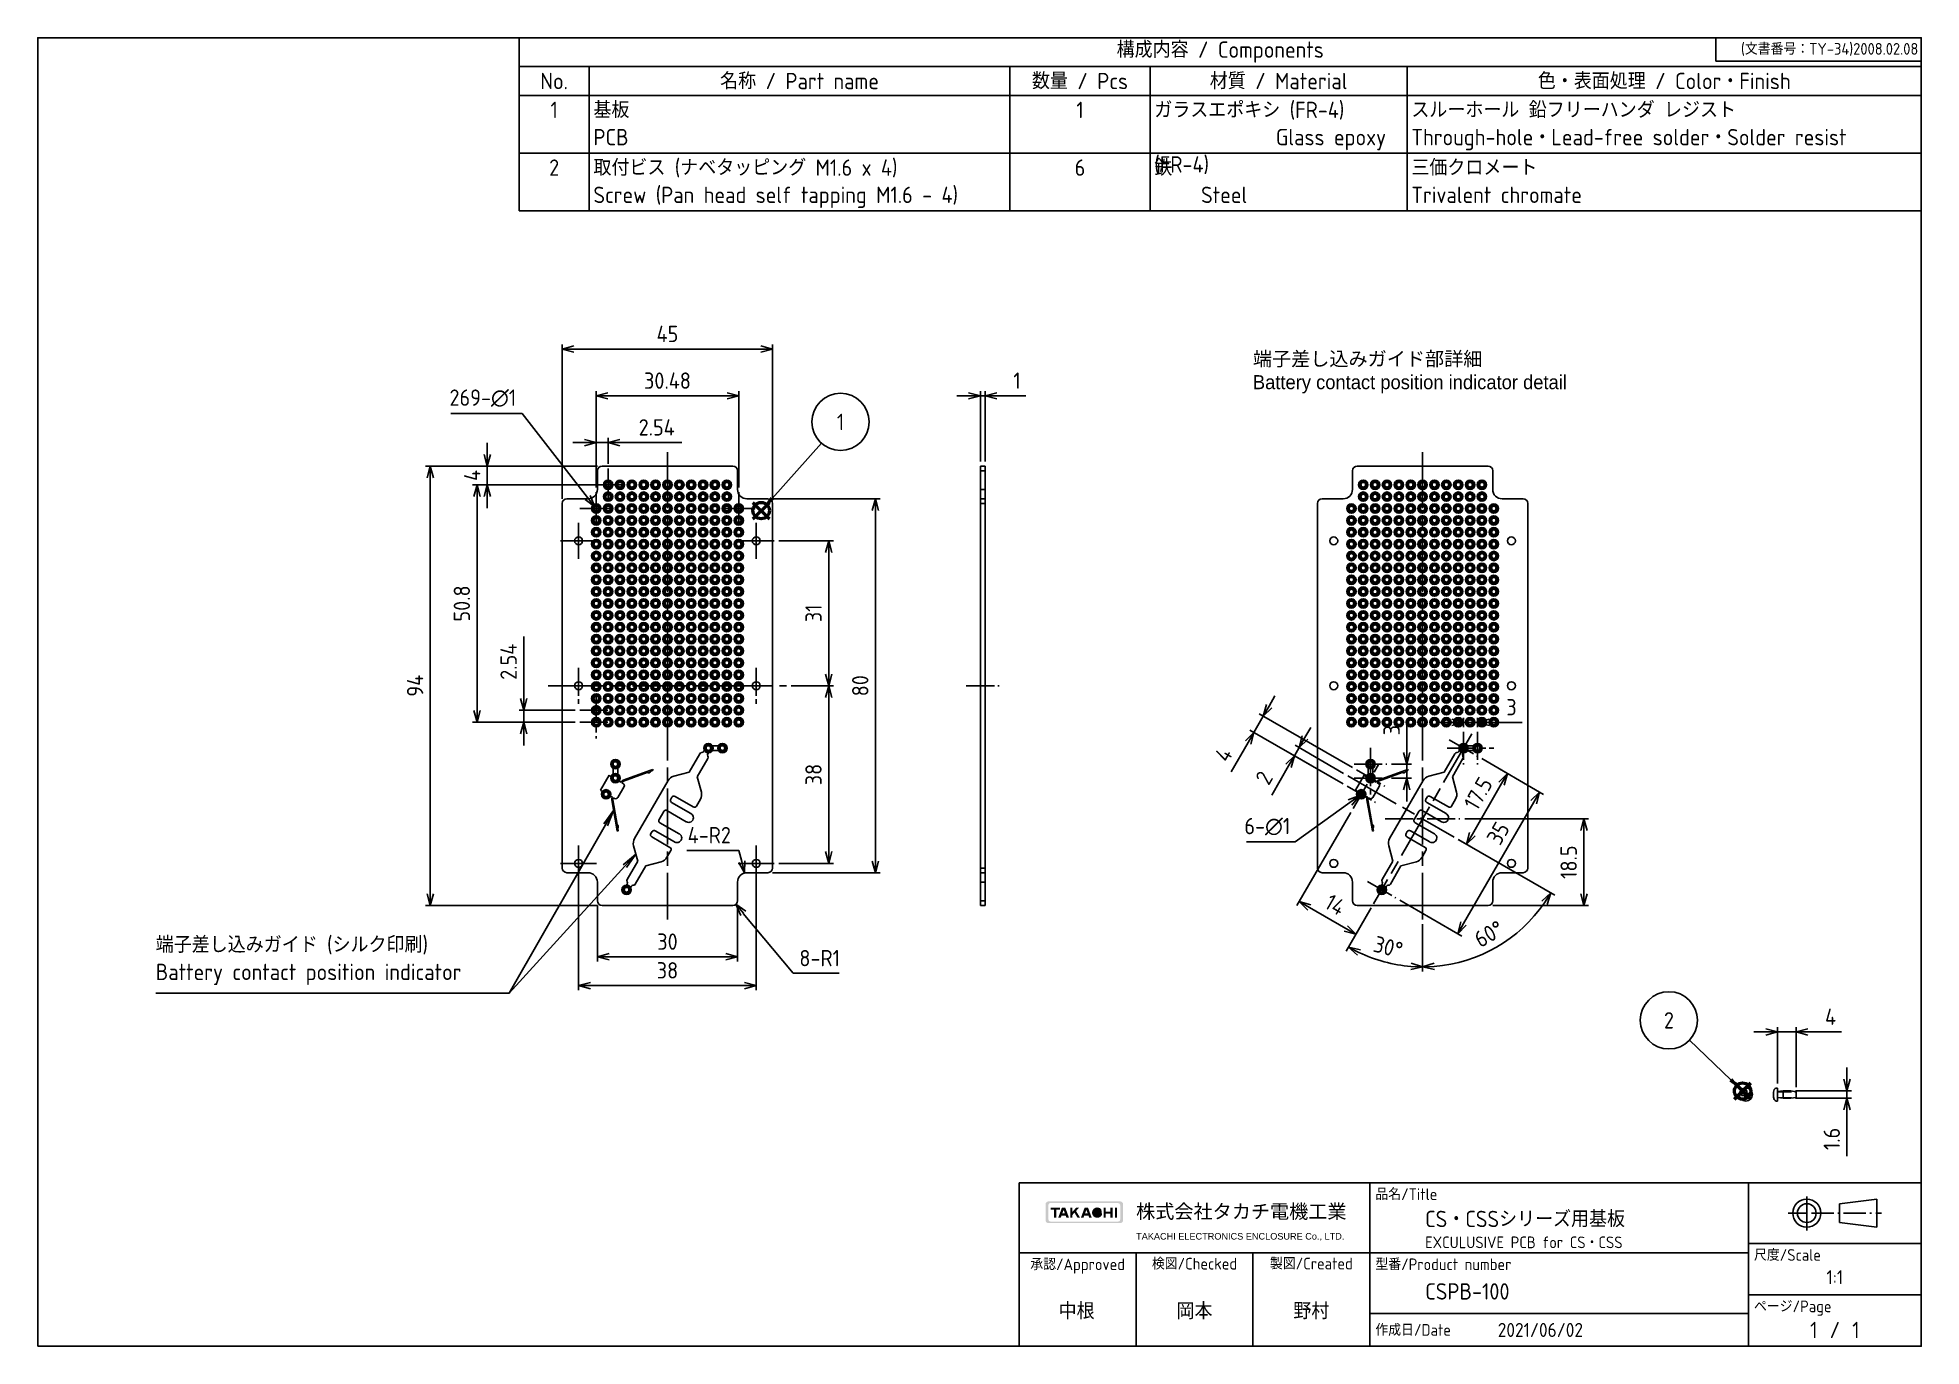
# Model space of a CAD drawing. Header units: millimetres. Extents: x 0 to 403, y 0 to 280.
import ezdxf
from ezdxf.enums import TextEntityAlignment as Align

# ---------------------------------------------------------------- set-up
doc = ezdxf.new("R2010")
doc.units = ezdxf.units.MM
for name, pattern in [('AM_ISO02W050x2', [3.75, 3, -0.75]), ('AM_ISO08W050', [18, 12, -1.5, 3, -1.5]), ('AM_ISO08W050x2', [9, 6, -0.75, 1.5, -0.75]), ('gen7a', [6.875, 4.75, -0.875, 0.375, -0.875])]:
    doc.linetypes.add(name, pattern=pattern)
for name, color, linetype in [('7A', 4, 'gen7a'), ('RAHM2', 1, 'Continuous'), ('はんだ0', 8, 'AM_ISO02W050x2')]:
    doc.layers.add(name, color=color, linetype=linetype)
doc.layers.add('AM_12', color=7, linetype='Continuous', lineweight=50, plot=False)
for name, color, linetype, lineweight in [('AM_5', 3, 'Continuous', 25), ('AM_7', 4, 'AM_ISO08W050', 25), ('AM_8', 1, 'Continuous', 25), ('はんだ', 8, 'Continuous', 25), ('基板', 3, 'Continuous', 25), ('ｼﾙｸ', 7, 'Continuous', 25), ('ﾋﾞｽ', 8, 'Continuous', 25), ('ﾋﾞｽ0', 8, 'AM_ISO02W050x2', 13)]:
    doc.layers.add(name, color=color, linetype=linetype, lineweight=lineweight)
doc.styles.add('ACISOTS', font='isocp.shx', dxfattribs={"height": 1, "bigfont": 'extfont.shx'})
doc.styles.get("Standard").update_dxf_attribs({"font": 'ISOCP.SHX', "bigfont": 'EXTFONT.SHX'})
doc.styles.add('takachi1', font='', dxfattribs={"height": 2.5})
doc.styles.get('takachi1').set_extended_font_data('MS PGothic')
doc.dimstyles.new('AM_ISO$0', dxfattribs={"dimtxt": 3.5, "dimasz": 2.5, "dimexe": 1, "dimexo": 1, "dimgap": 1.5, "dimtad": 1, "dimdsep": 46, "dimtxsty": 'STANDARD', "dimblk": 'OPEN30', "dimcen": 0, "dimclrd": 3, "dimclre": 3, "dimclrt": 2, "dimadec": 0, "dimazin": 2, "dimtp": 0.1, "dimtm": 0.1, "dimtfac": 0.71, "dimtmove": 0, "dimatfit": 3, "dimldrblk": 'OPEN30', "dimfxl": 1, "dimlwd": -1, "dimlwe": -1, "dimarcsym": 0})
doc.dimstyles.new('AM_ISO$2', dxfattribs={"dimtxt": 3.5, "dimasz": 2.5, "dimexe": 1, "dimexo": 1, "dimgap": 1.5, "dimtad": 1, "dimdsep": 46, "dimtxsty": 'STANDARD', "dimblk": 'OPEN30', "dimcen": 0, "dimclrd": 3, "dimclre": 3, "dimclrt": 2, "dimadec": 0, "dimazin": 2, "dimtp": 0.1, "dimtm": 0.1, "dimtfac": 0.71, "dimtmove": 0, "dimatfit": 3, "dimldrblk": 'OPEN30', "dimfxl": 1, "dimlwd": -1, "dimlwe": -1, "dimarcsym": 0})
doc.dimstyles.new('AM_ISO$3', dxfattribs={"dimtxt": 3.5, "dimasz": 2.5, "dimexe": 1, "dimexo": 1, "dimgap": 1.5, "dimtad": 1, "dimtoh": 1, "dimdsep": 46, "dimtxsty": 'STANDARD', "dimblk": 'OPEN30', "dimcen": 0, "dimclrd": 3, "dimclre": 3, "dimclrt": 2, "dimadec": 0, "dimazin": 2, "dimtp": 0.1, "dimtm": 0.1, "dimtfac": 0.71, "dimtofl": 0, "dimtmove": 0, "dimatfit": 0, "dimldrblk": 'OPEN30', "dimfxl": 1, "dimlwd": -1, "dimlwe": -1, "dimarcsym": 0})
doc.dimstyles.new('AM_ISO$4', dxfattribs={"dimtxt": 3.5, "dimasz": 2.5, "dimexe": 1, "dimexo": 1, "dimgap": 1.5, "dimtad": 1, "dimtoh": 1, "dimdsep": 46, "dimtxsty": 'STANDARD', "dimblk": 'OPEN30', "dimcen": 0, "dimclrd": 3, "dimclre": 3, "dimclrt": 2, "dimadec": 0, "dimazin": 2, "dimtp": 0.1, "dimtm": 0.1, "dimtfac": 0.71, "dimtofl": 0, "dimtmove": 0, "dimatfit": 0, "dimldrblk": 'OPEN30', "dimfxl": 1, "dimlwd": -1, "dimlwe": -1, "dimarcsym": 0})

msp = doc.modelspace()

# ---------------------------------------------------------------- texts
at = {"insert": (259.987, 208.339), "char_height": 3, "attachment_point": 4, "style": 'takachi1'}
msp.add_mtext_dynamic_manual_height_columns('端子差し込みガイド部詳細\\PBattery contact position indicator detail', width=72.62173, gutter_width=12.5, heights=[0], dxfattribs=at)

# ---------------------------------------------------------------- blocks, each defined once
blk = doc.blocks.new('TK-A3')
for p, q in [((359, 280), (359, 275)), ((359, 275), (403, 275))]:
    blk.add_line(p, q)
blk.add_lwpolyline([(0, 0), (403, 0), (403, 280), (0, 280)], close=True)
at = {"insert": (402.36, 276.11), "char_height": 2.5, "width": 43.0784, "attachment_point": 9}
blk.add_mtext('(文書番号：TY-34)2008.02.08', dxfattribs=at)
blk = doc.blocks.new('A$C0FAF06CF')
at = {"layer": 'AM_8'}
h = blk.add_hatch(color=1, dxfattribs=at)
edge = h.paths.add_edge_path()
edge.add_line((-8.01, -2.41), (8.01, -2.41))
edge.add_arc((8.01, -1.77), 0.638, 270, 360)
edge.add_line((8.65, -1.77), (8.65, 1.77))
edge.add_arc((8.01, 1.77), 0.638, 0, 90)
edge.add_line((8.01, 2.41), (-8.01, 2.41))
edge.add_arc((-8.01, 1.77), 0.638, 90, 180)
edge.add_line((-8.65, 1.77), (-8.65, -1.77))
edge.add_arc((-8.01, -1.77), 0.638, 180, 270)
edge = h.paths.add_edge_path(flags=16)
edge.add_line((-7.47, 2.09), (7.47, 2.09))
edge.add_arc((7.47, 1.55), 0.542, 0, 90, ccw=False)
edge.add_line((8.01, 1.55), (8.01, -1.55))
edge.add_arc((7.47, -1.55), 0.542, 270, 360, ccw=False)
edge.add_line((7.47, -2.09), (-7.47, -2.09))
edge.add_arc((-7.47, -1.55), 0.542, 180, 270, ccw=False)
edge.add_line((-8.01, -1.55), (-8.01, 1.55))
edge.add_arc((-7.47, 1.55), 0.542, 90, 180, ccw=False)
for points in [[(-5.45, 0.59), (-5.45, 1.04), (-7.53, 1.04), (-7.53, 0.59), (-6.76, 0.59), (-6.76, -1.22), (-6.23, -1.22), (-6.23, 0.59)], [(-3.15, 1.04), (-3.15, -1.22), (-2.67, -1.22), (-2.67, -0.62), (-2.19, -0.1), (-1.52, -1.22), (-0.96, -1.22), (-1.85, 0.27), (-1.14, 1.04), (-1.79, 1.04), (-2.67, 0.09), (-2.67, 1.04)], [(4.3, 1.04), (4.3, -1.22), (4.78, -1.22), (4.78, -0.32), (5.83, -0.32), (5.83, -1.22), (6.3, -1.22), (6.3, 1.04), (5.83, 1.04), (5.83, 0.13), (4.78, 0.13), (4.78, 1.04)], [(7.28, -1.22), (7.28, 1.04), (6.81, 1.04), (6.81, -1.22)]]:
    blk.add_hatch(color=1, dxfattribs=at).paths.add_polyline_path(points)
h = blk.add_hatch(color=1, dxfattribs=at)
h.paths.add_polyline_path([(-5.26, -1.22), (-5.08, -0.73), (-4.16, -0.73), (-3.98, -1.22), (-3.42, -1.22), (-4.25, 1.04), (-4.99, 1.04), (-5.82, -1.22)])
h.paths.add_polyline_path([(-4.33, -0.27), (-4.91, -0.27), (-4.62, 0.52)], flags=16)
h = blk.add_hatch(color=1, dxfattribs=at)
h.paths.add_polyline_path([(-0.2, -1.22), (-0.02, -0.73), (0.91, -0.73), (1.09, -1.22), (1.65, -1.22), (0.82, 1.04), (0.07, 1.04), (-0.76, -1.22)])
h.paths.add_polyline_path([(0.74, -0.27), (0.16, -0.27), (0.45, 0.52)], flags=16)
h = blk.add_hatch(color=1, dxfattribs=at)
edge = h.paths.add_edge_path()
edge.add_ellipse((2.88, -0.09), major_axis=(0, 0.727), ratio=0.867347, start_angle=308.5505, end_angle=246.582)
edge.add_line((3.47, -0.35), (3.94, -0.55))
edge.add_arc((2.88, -0.09), 1.16, 38.5505, 336.582, ccw=False)
edge.add_line((3.78, 0.63), (3.4, 0.32))
blk = doc.blocks.new('TK-仕様書(和英併記)NEW')
for p, q in [((0, 35), (-193, 35)), ((-193, 35), (-193, 0)), ((-118, 35), (-118, 0)), ((-37, 35), (-37, 0)), ((0, 35), (0, 0)), ((-17.5, 30.5), (-9.5, 31.5)), ((-17.5, 26.5), (-17.5, 30.5)), ((-9.5, 31.5), (-9.5, 25.5)), ((-9.5, 25.5), (-17.5, 26.5)), ((-37, 22), (0, 22)), ((-193, 20), (-37, 20)), ((-168, 20), (-168, 0)), ((-143, 20), (-143, 0)), ((-37, 11), (0, 11)), ((-37, 7), (-118, 7)), ((0, 0), (-193, 0))]:
    blk.add_line(p, q)
for radius in [3, 2]:
    blk.add_circle((-24.5, 28.5), radius)
at = {"layer": '7A'}
for p, q in [((-24.5, 28.5), (-28.5, 28.5)), ((-24.5, 28.5), (-24.5, 32.07)), ((-24.5, 28.5), (-24.5, 24.79)), ((-23.5, 28.5), (-8.5, 28.5))]:
    blk.add_line(p, q, dxfattribs=at)
at = {"xscale": 0.9599999999999999, "yscale": 0.9599999999999999, "zscale": 0.9599999999999999}
blk.add_blockref('A$C0FAF06CF', (-179.07, 28.69), dxfattribs=at)
at = {"attachment_point": 4}
for s, insert, char_height, width in [('{\\fMS Gothic|b0|i0|c128|p49;株式会社タカチ電機工業}', (-167.99, 28.69), 3, 42.8816), ('{\\fArial|b0|i0|c128|p34;TAKACHI ELECTRONICS ENCLOSURE Co., LTD.}', (-167.99, 23.41), 1.4, 44.4483)]:
    blk.add_mtext(s, dxfattribs=dict(at, insert=insert, char_height=char_height, width=width))
for tag, height, p in [('品名', 3.5, (-106.16, 27.25)), ('TITLE', 2.5, (-106.16, 22.25)), ('型番', 3.5, (-106.14, 11.75))]:
    blk.add_attdef(tag, text='', height=height).set_placement(p, align=Align.MIDDLE_LEFT)
for tag, height, p in [('GEN-TITLE-SCA', 3, (-18.5, 14.79)), ('承認', 3.5, (-180.72, 7.73)), ('検図', 3.5, (-155.5, 7.73)), ('製図', 3.5, (-130.5, 7.73)), ('GEN-TITLE-DAT', 3, (-81.5, 3.5)), ('ページNO.', 3.5, (-23, 3.5)), ('総ページ数', 3.5, (-14, 3.5))]:
    blk.add_attdef(tag, text='', height=height).set_placement(p, align=Align.MIDDLE)
at = {"layer": 'RAHM2', "char_height": 2.5}
for s, insert, width, attachment_point in [('品名/Title', (-116.8, 33.8), 90, 1), ('尺度/Scale', (-35.8, 20.8), 20, 1), ('承認/Approved', (-180.5, 18.8), 22.2154, 2), ('検図/Checked', (-155.5, 18.93), 19.8527, 2), ('製図/Created', (-130.5, 18.96), 19.4456, 2), ('型番/Product number', (-116.8, 18.8), 90, 1), ('ページ/Page', (-35.8, 9.8), 20, 1), ('作成日/Date', (-116.8, 3.5), 17.8487, 4)]:
    blk.add_mtext(s, dxfattribs=dict(at, insert=insert, width=width, attachment_point=attachment_point))
at = {"layer": 'RAHM2', "color": 0, "insert": (-18.5, 3.5), "char_height": 3.5, "width": 4.4699, "attachment_point": 5}
blk.add_mtext('/', dxfattribs=at)
blk = doc.blocks.new('*S52')
at = {"layer": 'AM_12', "color": 4}
for p, q in [((153.04, 177.07), (156.54, 180.57)), ((153.04, 180.57), (156.54, 177.07))]:
    blk.add_line(p, q, dxfattribs=at)
blk.add_circle((154.79, 178.82), 1.75, dxfattribs=at)
blk = doc.blocks.new('A$C549649A2')
at = {"layer": 'ﾋﾞｽ'}
for p, q in [((-0.9, 0.2), (-0.9, -0.2)), ((-0.2, 0.2), (-0.9, 0.2)), ((0.2, 0.9), (-0.2, 0.9)), ((-0.2, 0.9), (-0.2, 0.2)), ((0.2, 0.2), (0.2, 0.9)), ((0.9, 0.2), (0.2, 0.2)), ((0.9, -0.2), (0.9, 0.2)), ((-0.9, -0.2), (-0.2, -0.2)), ((-0.2, -0.2), (-0.2, -0.9)), ((-0.2, -0.9), (0.2, -0.9)), ((0.2, -0.9), (0.2, -0.2)), ((0.2, -0.2), (0.9, -0.2))]:
    blk.add_line(p, q, dxfattribs=at)
blk.add_circle((0, 0), 1.4, dxfattribs=at)
blk = doc.blocks.new('A$C73D23201')
at = {"layer": 'ﾋﾞｽ'}
for p, q in [((-0.23, 1.38), (0, 1.4)), ((0, 1.4), (0, -1.4)), ((0.12, 0.63), (1.25, 0.8)), ((2.88, 0.8), (1.25, 0.8)), ((1.25, -0.8), (1.25, 0.8)), ((2.88, 0.8), (4, 0.6)), ((4, 0.6), (4, -0.6)), ((4, -0.5), (4, 0.5)), ((-0.23, -1.38), (0, -1.4)), ((0.12, -0.63), (1.25, -0.8)), ((1.25, -0.8), (2.88, -0.8)), ((2.88, -0.8), (4, -0.6))]:
    blk.add_line(p, q, dxfattribs=at)
for centre, radius, start, end in [((2.12, 0), 2.97, 159.1254, 200.8746), ((-0.19, 0.88), 0.5, 95, 159.1254), ((0.1, 0.73), 0.1, 180, 283.4957), ((-0.19, -0.88), 0.5, 200.8746, 265), ((0.1, -0.73), 0.1, 76.5043, 180)]:
    blk.add_arc(centre, radius, start, end, dxfattribs=at)
at = {"layer": 'ﾋﾞｽ0'}
for p, q in [((0, 0.6), (4, 0.6)), ((0, -0.6), (4, -0.6))]:
    blk.add_line(p, q, dxfattribs=at)
blk = doc.blocks.new('*S53')
at = {"layer": 'AM_12', "color": 4}
for p, q in [((363.02, 52.86), (366.52, 56.36)), ((363.02, 56.36), (366.52, 52.86))]:
    blk.add_line(p, q, dxfattribs=at)
blk.add_circle((364.77, 54.61), 1.75, dxfattribs=at)
blk = doc.blocks.new('*S54')
at = {"color": 7}
for p, q in [((103, 280), (403, 280)), ((103, 242.95), (103, 280)), ((403, 280), (403, 242.95)), ((403, 242.95), (103, 242.95))]:
    blk.add_line(p, q, dxfattribs=at)
at = {"color": 1}
for p, q in [((103, 273.825), (403, 273.825)), ((118, 273.825), (118, 267.65)), ((208, 273.825), (208, 267.65)), ((238, 273.825), (238, 267.65)), ((293, 273.825), (293, 267.65)), ((103, 267.65), (403, 267.65)), ((118, 267.65), (118, 255.3)), ((208, 267.65), (208, 255.3)), ((238, 267.65), (238, 255.3)), ((293, 267.65), (293, 255.3)), ((103, 255.3), (403, 255.3)), ((118, 255.3), (118, 242.95)), ((208, 255.3), (208, 242.95)), ((238, 255.3), (238, 242.95)), ((293, 255.3), (293, 242.95))]:
    blk.add_line(p, q, dxfattribs=at)
at = {"color": 2, "insert": (253, 276.913), "char_height": 3.5, "attachment_point": 5, "style": 'ACISOTS'}
blk.add_mtext('構成内容 / Components', dxfattribs=at)
at = {"color": 2, "char_height": 3.5, "style": 'ACISOTS'}
for s, insert, width, attachment_point in [('No.', (110.5, 272.475), 13.2, 2), ('名称 / Part name', (163, 272.475), 88.2, 2), ('数量 / Pcs', (223, 272.475), 28.2, 2), ('材質 / Material', (265.5, 272.475), 53.2, 2), ('色・表面処理 / Color・Finish', (348, 272.475), 108.2, 2), ('1', (110.5, 266.3), 13.2, 2), ('基板                                        PCB', (118.9, 266.3), 88.2, 1), ('1', (223, 266.3), 28.2, 2), ('ガラスエポキシ (FR-4)                    Glass epoxy (FR-4)', (238.9, 266.3), 53.2, 1), ('スルーホール 鉛フリーハンダ レジスト                    Through-hole・Lead-free solder・Solder resist', (293.9, 266.3), 108.2, 1), ('2', (110.5, 253.95), 13.2, 2), ('取付ビス (ナベタッピング M1.6 x 4)          Screw (Pan head self tapping M1.6 - 4)', (118.9, 253.95), 88.2, 1), ('6', (223, 253.95), 28.2, 2), ('鉄                              Steel', (238.9, 253.95), 53.2, 1), ('三価クロメート                                        Trivalent chromate', (293.9, 253.95), 108.2, 1)]:
    blk.add_mtext(s, dxfattribs=dict(at, insert=insert, width=width, attachment_point=attachment_point))
blk = doc.blocks.new('_Open30')
at = {"color": 0, "linetype": 'ByBlock', "lineweight": -2}
for p, q in [((-1, 0.27), (0, 0)), ((0, 0), (-1, -0.27)), ((0, 0), (-1, 0))]:
    blk.add_line(p, q, dxfattribs=at)
blk = doc.blocks.new('*D19')
at = {"layer": 'AM_5', "color": 3}
for p, q in [((119.5, 183.76), (119.5, 194.37)), ((122.04, 188.84), (122.04, 194.37)), ((117, 193.37), (114.5, 193.37)), ((119.5, 193.37), (122.04, 193.37)), ((124.54, 193.37), (137.83, 193.37))]:
    blk.add_line(p, q, dxfattribs=at)
at = {"layer": 'Defpoints', "color": 0}
for p in [(122.04, 193.37), (122.04, 187.84), (119.5, 182.76)]:
    blk.add_point(p, dxfattribs=at)
at = {"layer": 'AM_5', "color": 3, "xscale": 2.5, "yscale": 2.5, "zscale": 2.5}
blk.add_blockref('_Open30', (119.5, 193.37), dxfattribs=at)
at = {"layer": 'AM_5', "color": 3, "xscale": 2.5, "yscale": 2.5, "zscale": 2.5, "rotation": 180}
blk.add_blockref('_Open30', (122.04, 193.37), dxfattribs=at)
at = {"layer": 'AM_5', "color": 2, "insert": (132.44, 196.62), "char_height": 3.5, "attachment_point": 5}
blk.add_mtext('2.54', dxfattribs=at)
blk = doc.blocks.new('*D20')
at = {"layer": 'AM_5', "color": 3}
for p, q in [((119.5, 183.76), (119.5, 204.37)), ((122, 203.37), (147.48, 203.37)), ((149.98, 183.76), (149.98, 204.37))]:
    blk.add_line(p, q, dxfattribs=at)
at = {"layer": 'Defpoints', "color": 0}
for p in [(149.98, 203.37), (119.5, 182.76), (149.98, 182.76)]:
    blk.add_point(p, dxfattribs=at)
at = {"layer": 'AM_5', "color": 3, "xscale": 2.5, "yscale": 2.5, "zscale": 2.5, "rotation": 180}
blk.add_blockref('_Open30', (119.5, 203.37), dxfattribs=at)
at = {"layer": 'AM_5', "color": 3, "xscale": 2.5, "yscale": 2.5, "zscale": 2.5}
blk.add_blockref('_Open30', (149.98, 203.37), dxfattribs=at)
at = {"layer": 'AM_5', "color": 2, "insert": (134.74, 206.62), "char_height": 3.5, "attachment_point": 5}
blk.add_mtext('30.48', dxfattribs=at)
blk = doc.blocks.new('*D21')
at = {"layer": 'AM_5', "color": 3}
for p, q in [((112.24, 181.34), (112.24, 214.37)), ((157.24, 181.34), (157.24, 214.37)), ((114.74, 213.37), (154.74, 213.37))]:
    blk.add_line(p, q, dxfattribs=at)
at = {"layer": 'Defpoints', "color": 0}
for p in [(157.24, 213.37), (112.24, 180.34), (157.24, 180.34)]:
    blk.add_point(p, dxfattribs=at)
at = {"layer": 'AM_5', "color": 3, "xscale": 2.5, "yscale": 2.5, "zscale": 2.5, "rotation": 180}
blk.add_blockref('_Open30', (112.24, 213.37), dxfattribs=at)
at = {"layer": 'AM_5', "color": 3, "xscale": 2.5, "yscale": 2.5, "zscale": 2.5}
blk.add_blockref('_Open30', (157.24, 213.37), dxfattribs=at)
at = {"layer": 'AM_5', "color": 2, "insert": (134.74, 216.62), "char_height": 3.5, "attachment_point": 5}
blk.add_mtext('45', dxfattribs=at)
blk = doc.blocks.new('*D22')
at = {"layer": 'AM_5', "color": 3}
for p, q in [((199.18, 203.37), (196.68, 203.37)), ((201.68, 189.34), (201.68, 204.37)), ((201.68, 203.37), (202.68, 203.37)), ((202.68, 189.34), (202.68, 204.37)), ((205.18, 203.37), (211.38, 203.37))]:
    blk.add_line(p, q, dxfattribs=at)
at = {"layer": 'Defpoints', "color": 0}
for p in [(202.68, 203.37), (201.68, 188.34), (202.68, 188.34)]:
    blk.add_point(p, dxfattribs=at)
at = {"layer": 'AM_5', "color": 3, "xscale": 2.5, "yscale": 2.5, "zscale": 2.5}
blk.add_blockref('_Open30', (201.68, 203.37), dxfattribs=at)
at = {"layer": 'AM_5', "color": 3, "xscale": 2.5, "yscale": 2.5, "zscale": 2.5, "rotation": 180}
blk.add_blockref('_Open30', (202.68, 203.37), dxfattribs=at)
at = {"layer": 'AM_5', "color": 2, "insert": (209.53, 206.62), "char_height": 3.5, "attachment_point": 5}
blk.add_mtext('1', dxfattribs=at)
blk = doc.blocks.new('*D23')
at = {"layer": 'AM_5', "color": 3}
for p, q in [((104, 138.58), (104, 151.87)), ((115, 136.08), (103, 136.08)), ((115, 133.54), (103, 133.54)), ((104, 133.54), (104, 136.08)), ((104, 131.04), (104, 128.54))]:
    blk.add_line(p, q, dxfattribs=at)
at = {"layer": 'Defpoints', "color": 0}
for p in [(104, 136.08), (116, 136.08), (116, 133.54)]:
    blk.add_point(p, dxfattribs=at)
at = {"layer": 'AM_5', "color": 3, "xscale": 2.5, "yscale": 2.5, "zscale": 2.5}
for p, rotation in [((104, 136.08), 270), ((104, 133.54), 90)]:
    blk.add_blockref('_Open30', p, dxfattribs=dict(at, rotation=rotation))
at = {"layer": 'AM_5', "color": 2, "insert": (100.75, 146.47), "char_height": 3.5, "attachment_point": 5, "rotation": 90}
blk.add_mtext('2.54', dxfattribs=at)
blk = doc.blocks.new('*D24')
at = {"layer": 'AM_5', "color": 3}
for p, q in [((121.04, 184.34), (93, 184.34)), ((94, 136.04), (94, 181.84)), ((115, 133.54), (93, 133.54))]:
    blk.add_line(p, q, dxfattribs=at)
at = {"layer": 'Defpoints', "color": 0}
for p in [(94, 184.34), (122.04, 184.34), (116, 133.54)]:
    blk.add_point(p, dxfattribs=at)
at = {"layer": 'AM_5', "color": 3, "xscale": 2.5, "yscale": 2.5, "zscale": 2.5}
for p, rotation in [((94, 184.34), 90), ((94, 133.54), 270)]:
    blk.add_blockref('_Open30', p, dxfattribs=dict(at, rotation=rotation))
at = {"layer": 'AM_5', "color": 2, "insert": (90.75, 158.94), "char_height": 3.5, "attachment_point": 5, "rotation": 90}
blk.add_mtext('50.8', dxfattribs=at)
blk = doc.blocks.new('*D25')
at = {"layer": 'AM_5', "color": 3}
for p, q in [((96.2, 190.84), (96.2, 193.34)), ((119.74, 188.34), (95.2, 188.34)), ((96.2, 188.34), (96.2, 184.34)), ((121.04, 184.34), (95.2, 184.34)), ((96.2, 181.84), (96.2, 179.34))]:
    blk.add_line(p, q, dxfattribs=at)
at = {"layer": 'Defpoints', "color": 0}
for p in [(120.74, 188.34), (96.2, 184.34), (122.04, 184.34)]:
    blk.add_point(p, dxfattribs=at)
at = {"layer": 'AM_5', "color": 3, "xscale": 2.5, "yscale": 2.5, "zscale": 2.5}
for p, rotation in [((96.2, 188.34), 270), ((96.2, 184.34), 90)]:
    blk.add_blockref('_Open30', p, dxfattribs=dict(at, rotation=rotation))
at = {"layer": 'AM_5', "color": 2, "insert": (92.95, 186.34), "char_height": 3.5, "attachment_point": 5, "rotation": 90}
blk.add_mtext('4', dxfattribs=at)
blk = doc.blocks.new('*D26')
at = {"layer": 'AM_5', "color": 3}
for p, q in [((119.74, 188.34), (83, 188.34)), ((84, 185.84), (84, 96.84)), ((119.74, 94.34), (83, 94.34))]:
    blk.add_line(p, q, dxfattribs=at)
at = {"layer": 'Defpoints', "color": 0}
for p in [(120.74, 188.34), (84, 94.34), (120.74, 94.34)]:
    blk.add_point(p, dxfattribs=at)
at = {"layer": 'AM_5', "color": 3, "xscale": 2.5, "yscale": 2.5, "zscale": 2.5}
for p, rotation in [((84, 188.34), 90), ((84, 94.34), 270)]:
    blk.add_blockref('_Open30', p, dxfattribs=dict(at, rotation=rotation))
at = {"layer": 'AM_5', "color": 2, "insert": (80.75, 141.34), "char_height": 3.5, "attachment_point": 5, "rotation": 90}
blk.add_mtext('94', dxfattribs=at)
blk = doc.blocks.new('*D27')
at = {"layer": 'AM_5', "color": 3}
for p, q in [((119.74, 94.34), (119.74, 82.34)), ((149.74, 94.34), (149.74, 82.34)), ((122.24, 83.34), (147.24, 83.34))]:
    blk.add_line(p, q, dxfattribs=at)
at = {"layer": 'Defpoints', "color": 0}
for p in [(119.74, 95.34), (149.74, 95.34), (149.74, 83.34)]:
    blk.add_point(p, dxfattribs=at)
at = {"layer": 'AM_5', "color": 3, "xscale": 2.5, "yscale": 2.5, "zscale": 2.5, "rotation": 180}
blk.add_blockref('_Open30', (119.74, 83.34), dxfattribs=at)
at = {"layer": 'AM_5', "color": 3, "xscale": 2.5, "yscale": 2.5, "zscale": 2.5}
blk.add_blockref('_Open30', (149.74, 83.34), dxfattribs=at)
at = {"layer": 'AM_5', "color": 2, "insert": (134.74, 86.59), "char_height": 3.5, "attachment_point": 5}
blk.add_mtext('30', dxfattribs=at)
blk = doc.blocks.new('*D28')
at = {"layer": 'AM_5', "color": 3}
for p, q in [((115.74, 102.34), (115.74, 76.19)), ((153.74, 102.34), (153.74, 76.19)), ((118.24, 77.19), (151.24, 77.19))]:
    blk.add_line(p, q, dxfattribs=at)
at = {"layer": 'Defpoints', "color": 0}
for p in [(115.74, 103.34), (153.74, 103.34), (153.74, 77.19)]:
    blk.add_point(p, dxfattribs=at)
at = {"layer": 'AM_5', "color": 3, "xscale": 2.5, "yscale": 2.5, "zscale": 2.5, "rotation": 180}
blk.add_blockref('_Open30', (115.74, 77.19), dxfattribs=at)
at = {"layer": 'AM_5', "color": 3, "xscale": 2.5, "yscale": 2.5, "zscale": 2.5}
blk.add_blockref('_Open30', (153.74, 77.19), dxfattribs=at)
at = {"layer": 'AM_5', "color": 2, "insert": (134.74, 80.44), "char_height": 3.5, "attachment_point": 5}
blk.add_mtext('38', dxfattribs=at)
blk = doc.blocks.new('*D29')
at = {"layer": 'AM_5', "color": 3}
for p, q in [((158.59, 172.34), (170.24, 172.34)), ((169.24, 143.84), (169.24, 169.84)), ((161.24, 141.34), (170.24, 141.34))]:
    blk.add_line(p, q, dxfattribs=at)
at = {"layer": 'Defpoints', "color": 0}
for p in [(157.59, 172.34), (169.24, 172.34), (160.24, 141.34)]:
    blk.add_point(p, dxfattribs=at)
at = {"layer": 'AM_5', "color": 3, "xscale": 2.5, "yscale": 2.5, "zscale": 2.5}
for p, rotation in [((169.24, 172.34), 90), ((169.24, 141.34), 270)]:
    blk.add_blockref('_Open30', p, dxfattribs=dict(at, rotation=rotation))
at = {"layer": 'AM_5', "color": 2, "insert": (165.99, 156.84), "char_height": 3.5, "attachment_point": 5, "rotation": 90}
blk.add_mtext('31', dxfattribs=at)
blk = doc.blocks.new('*D30')
at = {"layer": 'AM_5', "color": 3}
for p, q in [((161.24, 141.34), (170.24, 141.34)), ((169.24, 105.84), (169.24, 138.84)), ((158.59, 103.34), (170.24, 103.34))]:
    blk.add_line(p, q, dxfattribs=at)
at = {"layer": 'Defpoints', "color": 0}
for p in [(160.24, 141.34), (169.24, 141.34), (157.59, 103.34)]:
    blk.add_point(p, dxfattribs=at)
at = {"layer": 'AM_5', "color": 3, "xscale": 2.5, "yscale": 2.5, "zscale": 2.5}
for p, rotation in [((169.24, 141.34), 90), ((169.24, 103.34), 270)]:
    blk.add_blockref('_Open30', p, dxfattribs=dict(at, rotation=rotation))
at = {"layer": 'AM_5', "color": 2, "insert": (165.99, 122.34), "char_height": 3.5, "attachment_point": 5, "rotation": 90}
blk.add_mtext('38', dxfattribs=at)
blk = doc.blocks.new('*D31')
at = {"layer": 'AM_5', "color": 3}
for p, q in [((157.24, 181.34), (180.24, 181.34)), ((179.24, 178.84), (179.24, 103.84)), ((157.24, 101.34), (180.24, 101.34))]:
    blk.add_line(p, q, dxfattribs=at)
at = {"layer": 'Defpoints', "color": 0}
for p in [(156.24, 181.34), (156.24, 101.34), (179.24, 101.34)]:
    blk.add_point(p, dxfattribs=at)
at = {"layer": 'AM_5', "color": 3, "xscale": 2.5, "yscale": 2.5, "zscale": 2.5}
for p, rotation in [((179.24, 181.34), 90), ((179.24, 101.34), 270)]:
    blk.add_blockref('_Open30', p, dxfattribs=dict(at, rotation=rotation))
at = {"layer": 'AM_5', "color": 2, "insert": (175.99, 141.34), "char_height": 3.5, "attachment_point": 5, "rotation": 90}
blk.add_mtext('80', dxfattribs=at)
blk = doc.blocks.new('*S55')
at = {"layer": 'AM_5', "color": 3}
blk.add_line((167.69, 193.23), (157.13, 181.43), dxfattribs=at)
blk.add_circle((171.77, 197.79), 6.12, dxfattribs=at)
at = {"layer": 'AM_5', "color": 3, "linetype": 'Continuous'}
blk.add_trace([(156.78, 181.74), (157.47, 181.12), (154.79, 178.82)], dxfattribs=at)
at = {"layer": 'AM_5', "color": 7, "insert": (171.77, 197.79), "char_height": 3.5, "attachment_point": 5, "style": 'ACISOTS'}
blk.add_mtext('1', dxfattribs=at)
blk = doc.blocks.new('*D32')
at = {"layer": 'AM_5', "color": 3}
for p, q in [((387.08, 57.17), (387.08, 59.67)), ((376.08, 54.67), (388.08, 54.67)), ((376.08, 53.07), (388.08, 53.07)), ((387.08, 54.67), (387.08, 53.07)), ((387.08, 50.57), (387.08, 40.69))]:
    blk.add_line(p, q, dxfattribs=at)
at = {"layer": 'Defpoints', "color": 0}
for p in [(375.08, 54.67), (375.08, 53.07), (387.08, 53.07)]:
    blk.add_point(p, dxfattribs=at)
at = {"layer": 'AM_5', "color": 3, "xscale": 2.5, "yscale": 2.5, "zscale": 2.5}
for p, rotation in [((387.08, 54.67), 270), ((387.08, 53.07), 90)]:
    blk.add_blockref('_Open30', p, dxfattribs=dict(at, rotation=rotation))
at = {"layer": 'AM_5', "color": 2, "insert": (383.83, 44.38), "char_height": 3.5, "attachment_point": 5, "rotation": 90}
blk.add_mtext('1.6', dxfattribs=at)
blk = doc.blocks.new('*D33')
at = {"layer": 'AM_5', "color": 3}
for p, q in [((369.7, 67.27), (367.2, 67.27)), ((372.2, 56.27), (372.2, 68.27)), ((372.2, 67.27), (376.2, 67.27)), ((376.2, 55.47), (376.2, 68.27)), ((378.7, 67.27), (385.95, 67.27))]:
    blk.add_line(p, q, dxfattribs=at)
at = {"layer": 'Defpoints', "color": 0}
for p in [(376.2, 67.27), (372.2, 55.27), (376.2, 54.47)]:
    blk.add_point(p, dxfattribs=at)
at = {"layer": 'AM_5', "color": 3, "xscale": 2.5, "yscale": 2.5, "zscale": 2.5}
blk.add_blockref('_Open30', (372.2, 67.27), dxfattribs=at)
at = {"layer": 'AM_5', "color": 3, "xscale": 2.5, "yscale": 2.5, "zscale": 2.5, "rotation": 180}
blk.add_blockref('_Open30', (376.2, 67.27), dxfattribs=at)
at = {"layer": 'AM_5', "color": 2, "insert": (383.58, 70.52), "char_height": 3.5, "attachment_point": 5}
blk.add_mtext('4', dxfattribs=at)
blk = doc.blocks.new('*S56')
at = {"layer": 'AM_5', "color": 3}
blk.add_line((353.42, 65.51), (362.24, 57.03), dxfattribs=at)
blk.add_circle((349, 69.75), 6.12, dxfattribs=at)
at = {"layer": 'AM_5', "color": 3, "linetype": 'Continuous'}
blk.add_trace([(361.92, 56.7), (362.56, 57.36), (364.77, 54.61)], dxfattribs=at)
at = {"layer": 'AM_5', "color": 7, "insert": (349, 69.75), "char_height": 3.5, "attachment_point": 5, "style": 'ACISOTS'}
blk.add_mtext('2', dxfattribs=at)
blk = doc.blocks.new('*D34')
at = {"layer": 'AM_5', "color": 3}
for p, q in [((150.97, 92.64), (161.6, 79.81)), ((161.6, 79.81), (171.5, 79.81))]:
    blk.add_line(p, q, dxfattribs=at)
at = {"layer": 'Defpoints', "color": 0}
for p in [(148.74, 95.34), (149.38, 94.57)]:
    blk.add_point(p, dxfattribs=at)
at = {"layer": 'AM_5', "color": 3, "xscale": 2.5, "yscale": 2.5, "zscale": 2.5, "rotation": 129.6329138381638}
blk.add_blockref('_Open30', (149.38, 94.57), dxfattribs=at)
at = {"layer": 'AM_5', "color": 2, "insert": (167.3, 83.06), "char_height": 3.5, "attachment_point": 5}
blk.add_mtext('8-R1', dxfattribs=at)
blk = doc.blocks.new('*D35')
at = {"layer": 'AM_5', "color": 3}
for p, q in [((150.02, 106.12), (138.86, 106.12)), ((150.64, 103.7), (150.02, 106.12))]:
    blk.add_line(p, q, dxfattribs=at)
at = {"layer": 'Defpoints', "color": 0}
for p in [(151.25, 101.28), (151.74, 99.34)]:
    blk.add_point(p, dxfattribs=at)
at = {"layer": 'AM_5', "color": 3, "xscale": 2.5, "yscale": 2.5, "zscale": 2.5, "rotation": 284.2306504222026}
blk.add_blockref('_Open30', (151.25, 101.28), dxfattribs=at)
at = {"layer": 'AM_5', "color": 2, "insert": (143.69, 109.37), "char_height": 3.5, "attachment_point": 5}
blk.add_mtext('4-R2', dxfattribs=at)
blk = doc.blocks.new('*D36')
at = {"layer": 'AM_5', "color": 3}
for p, q in [((103.62, 199.62), (88.37, 199.62)), ((117.66, 181.62), (103.62, 199.62))]:
    blk.add_line(p, q, dxfattribs=at)
at = {"layer": 'Defpoints', "color": 0}
for p in [(119.19, 179.65), (119.81, 178.87)]:
    blk.add_point(p, dxfattribs=at)
at = {"layer": 'AM_5', "color": 3, "xscale": 2.5, "yscale": 2.5, "zscale": 2.5, "rotation": 307.9592050516411}
blk.add_blockref('_Open30', (119.19, 179.65), dxfattribs=at)
at = {"layer": 'AM_5', "color": 2, "insert": (95.24, 202.87), "char_height": 3.5, "attachment_point": 5}
blk.add_mtext('269-∅1', dxfattribs=at)
blk = doc.blocks.new('*S48')
at = {"layer": 'AM_5', "linetype": 'Continuous'}
for p, q in [((123.23, 114.62), (121.1, 111.82)), ((121.5, 111.59), (123.23, 114.62)), ((121.9, 111.36), (123.23, 114.62)), ((127.97, 105.32), (125.27, 103.04)), ((125.62, 102.73), (127.97, 105.32)), ((125.96, 102.42), (127.97, 105.32))]:
    blk.add_line(p, q, dxfattribs=at)
at = {"layer": 'AM_5'}
for p, q in [((100.87, 75.55), (121.5, 111.59)), ((100.87, 75.55), (125.62, 102.73)), ((25.26, 75.55), (100.87, 75.55))]:
    blk.add_line(p, q, dxfattribs=at)
at = {"layer": 'AM_5', "color": 2, "insert": (25.26, 77.3), "char_height": 3.5, "attachment_point": 7, "style": 'ACISOTS'}
blk.add_mtext('端子差し込みガイド (シルク印刷)\\PBattery contact position indicator', dxfattribs=at)
blk = doc.blocks.new('*D37')
at = {"layer": 'AM_5', "color": 3}
for p, q in [((271.13, 130.25), (272.38, 132.42)), ((279.28, 120.36), (268.02, 126.86)), ((269.88, 128.09), (268.88, 126.36)), ((279.41, 122.59), (269.02, 128.59)), ((267.63, 124.19), (264.03, 117.96))]:
    blk.add_line(p, q, dxfattribs=at)
at = {"layer": 'Defpoints', "color": 0}
for p in [(268.88, 126.36), (280.28, 122.09), (280.14, 119.86)]:
    blk.add_point(p, dxfattribs=at)
at = {"layer": 'AM_5', "color": 3, "xscale": 2.5, "yscale": 2.5, "zscale": 2.5}
for p, rotation in [((269.88, 128.09), 240.0000000000056), ((268.88, 126.36), 60.00000000000564)]:
    blk.add_blockref('_Open30', p, dxfattribs=dict(at, rotation=rotation))
at = {"layer": 'AM_5', "color": 2, "insert": (262.39, 121.62), "char_height": 3.5, "attachment_point": 5, "rotation": 60}
blk.add_mtext('2', dxfattribs=at)
blk = doc.blocks.new('*D38')
at = {"layer": 'AM_5', "color": 3}
for p, q in [((263.47, 136.99), (264.72, 139.15)), ((262.22, 134.82), (260.22, 131.36)), ((281.28, 123.82), (261.36, 135.32)), ((258.97, 129.19), (255.35, 122.91)), ((279.28, 120.36), (259.36, 131.86))]:
    blk.add_line(p, q, dxfattribs=at)
at = {"layer": 'Defpoints', "color": 0}
for p in [(260.22, 131.36), (282.14, 123.32), (280.14, 119.86)]:
    blk.add_point(p, dxfattribs=at)
at = {"layer": 'AM_5', "color": 3, "xscale": 2.5, "yscale": 2.5, "zscale": 2.5}
for p, rotation in [((262.22, 134.82), 239.9999999999992), ((260.22, 131.36), 59.99999999999921)]:
    blk.add_blockref('_Open30', p, dxfattribs=dict(at, rotation=rotation))
at = {"layer": 'AM_5', "color": 2, "insert": (253.72, 126.6), "char_height": 3.5, "attachment_point": 5, "rotation": 60}
blk.add_mtext('4', dxfattribs=at)
blk = doc.blocks.new('*D39')
at = {"layer": 'AM_5', "color": 3}
for p, q in [((292.92, 127.07), (292.92, 134.12)), ((289.67, 124.57), (293.92, 124.57)), ((289.67, 121.57), (293.92, 121.57)), ((292.92, 121.57), (292.92, 124.57)), ((292.92, 119.07), (292.92, 116.57))]:
    blk.add_line(p, q, dxfattribs=at)
at = {"layer": 'Defpoints', "color": 0}
for p in [(288.67, 124.57), (288.67, 121.57), (292.92, 124.57)]:
    blk.add_point(p, dxfattribs=at)
at = {"layer": 'AM_5', "color": 3, "xscale": 2.5, "yscale": 2.5, "zscale": 2.5}
for p, rotation in [((292.92, 124.57), 270), ((292.92, 121.57), 90)]:
    blk.add_blockref('_Open30', p, dxfattribs=dict(at, rotation=rotation))
at = {"layer": 'AM_5', "color": 2, "insert": (289.67, 131.84), "char_height": 3.5, "attachment_point": 5, "rotation": 90}
blk.add_mtext('3', dxfattribs=at)
blk = doc.blocks.new('*D40')
at = {"layer": 'AM_5', "color": 3}
for p, q in [((308.94, 125.74), (322.18, 118.1)), ((305.07, 90.46), (320.07, 116.44)), ((291.44, 95.43), (304.68, 87.79))]:
    blk.add_line(p, q, dxfattribs=at)
at = {"layer": 'Defpoints', "color": 0}
for p in [(308.08, 126.24), (321.32, 118.6), (290.58, 95.93)]:
    blk.add_point(p, dxfattribs=at)
at = {"layer": 'AM_5', "color": 3, "xscale": 2.5, "yscale": 2.5, "zscale": 2.5}
for p, rotation in [((321.32, 118.6), 59.99999999997329), ((303.82, 88.29), 239.9999999999733)]:
    blk.add_blockref('_Open30', p, dxfattribs=dict(at, rotation=rotation))
at = {"layer": 'AM_5', "color": 2, "insert": (312.46, 109.77), "char_height": 3.5, "attachment_point": 5, "rotation": 60}
blk.add_mtext('35', dxfattribs=at)
blk = doc.blocks.new('*D41')
at = {"layer": 'AM_5', "color": 3}
for p, q in [((305.3, 112.84), (331.8, 112.84)), ((330.8, 110.34), (330.8, 96.84)), ((311.3, 94.34), (331.8, 94.34))]:
    blk.add_line(p, q, dxfattribs=at)
at = {"layer": 'Defpoints', "color": 0}
for p in [(304.3, 112.84), (310.3, 94.34), (330.8, 94.34)]:
    blk.add_point(p, dxfattribs=at)
at = {"layer": 'AM_5', "color": 3, "xscale": 2.5, "yscale": 2.5, "zscale": 2.5}
for p, rotation in [((330.8, 112.84), 90), ((330.8, 94.34), 270)]:
    blk.add_blockref('_Open30', p, dxfattribs=dict(at, rotation=rotation))
at = {"layer": 'AM_5', "color": 2, "insert": (327.55, 103.59), "char_height": 3.5, "attachment_point": 5, "rotation": 90}
blk.add_mtext('18.5', dxfattribs=at)
blk = doc.blocks.new('*D42')
at = {"layer": 'AM_5', "color": 3}
for p, q in [((308.94, 125.74), (315.31, 122.07)), ((313.19, 120.41), (306.94, 109.58)), ((303.92, 108.44), (306.56, 106.92))]:
    blk.add_line(p, q, dxfattribs=at)
at = {"layer": 'Defpoints', "color": 0}
for p in [(308.08, 126.24), (303.05, 108.94), (305.69, 107.42)]:
    blk.add_point(p, dxfattribs=at)
at = {"layer": 'AM_5', "color": 3, "xscale": 2.5, "yscale": 2.5, "zscale": 2.5}
for p, rotation in [((314.44, 122.57), 59.9999999999734), ((305.69, 107.42), 239.9999999999734)]:
    blk.add_blockref('_Open30', p, dxfattribs=dict(at, rotation=rotation))
at = {"layer": 'AM_5', "color": 2, "insert": (308.2, 118.27), "char_height": 3.5, "attachment_point": 5, "rotation": 60}
blk.add_mtext('17.5', dxfattribs=at)
blk = doc.blocks.new('*D43')
at = {"layer": 'AM_5', "color": 3}
for p, q in [((302.55, 133.5), (300.05, 133.5)), ((305.05, 132.49), (305.05, 134.5)), ((305.05, 133.5), (308.05, 133.5)), ((308.05, 132.49), (308.05, 134.5)), ((310.55, 133.5), (317.59, 133.5))]:
    blk.add_line(p, q, dxfattribs=at)
at = {"layer": 'Defpoints', "color": 0}
for p in [(308.05, 133.5), (305.05, 131.49), (308.05, 131.49)]:
    blk.add_point(p, dxfattribs=at)
at = {"layer": 'AM_5', "color": 3, "xscale": 2.5, "yscale": 2.5, "zscale": 2.5}
blk.add_blockref('_Open30', (305.05, 133.5), dxfattribs=at)
at = {"layer": 'AM_5', "color": 3, "xscale": 2.5, "yscale": 2.5, "zscale": 2.5, "rotation": 180}
blk.add_blockref('_Open30', (308.05, 133.5), dxfattribs=at)
at = {"layer": 'AM_5', "color": 2, "insert": (315.32, 136.75), "char_height": 3.5, "attachment_point": 5}
blk.add_mtext('3', dxfattribs=at)
blk = doc.blocks.new('*D44')
at = {"layer": 'AM_5', "color": 3}
for p, q in [((285.3, 93.79), (279.97, 84.56)), ((296.3, 90.34), (296.3, 80.19))]:
    blk.add_line(p, q, dxfattribs=at)
blk.add_arc((296.3, 112.84), 31.65, 244.5267, 265.4733, dxfattribs=at)
at = {"layer": 'Defpoints', "color": 0}
for p in [(296.3, 191.34), (306.8, 131.03), (285.8, 94.65), (296.3, 91.34), (285.47, 83.1)]:
    blk.add_point(p, dxfattribs=at)
at = {"layer": 'AM_5', "color": 3, "xscale": 2.5, "yscale": 2.5, "zscale": 2.5}
for p, rotation in [((280.47, 85.43), 152.2633505582303), ((296.3, 81.19), 357.7366494417697)]:
    blk.add_blockref('_Open30', p, dxfattribs=dict(at, rotation=rotation))
at = {"layer": 'AM_5', "color": 2, "insert": (288.95, 85.41), "char_height": 3.5, "attachment_point": 5, "rotation": 345}
blk.add_mtext('30°', dxfattribs=at)
blk = doc.blocks.new('*D45')
at = {"layer": 'AM_5', "color": 3}
for p, q in [((303.92, 108.44), (324.57, 96.51)), ((296.3, 90.34), (296.3, 80.19))]:
    blk.add_line(p, q, dxfattribs=at)
blk.add_arc((296.3, 112.84), 31.65, 274.5267, 325.4733, dxfattribs=at)
at = {"layer": 'Defpoints', "color": 0}
for p in [(296.3, 191.34), (296.3, 112.84), (303.05, 108.94), (296.3, 91.34), (307.12, 83.1)]:
    blk.add_point(p, dxfattribs=at)
at = {"layer": 'AM_5', "color": 3, "xscale": 2.5, "yscale": 2.5, "zscale": 2.5}
for p, rotation in [((323.71, 97.01), 57.73664944178634), ((296.3, 81.19), 182.2633505582303)]:
    blk.add_blockref('_Open30', p, dxfattribs=dict(at, rotation=rotation))
at = {"layer": 'AM_5', "color": 2, "insert": (310.5, 88.24), "char_height": 3.5, "attachment_point": 5, "rotation": 30}
blk.add_mtext('60°', dxfattribs=at)
blk = doc.blocks.new('*D46')
at = {"layer": 'AM_5', "color": 3}
for p, q in [((280.92, 114.21), (269.42, 94.29)), ((272.09, 93.91), (279.88, 89.41)), ((285.3, 93.79), (281.55, 87.29))]:
    blk.add_line(p, q, dxfattribs=at)
at = {"layer": 'Defpoints', "color": 0}
for p in [(281.42, 115.08), (285.8, 94.65), (282.05, 88.16)]:
    blk.add_point(p, dxfattribs=at)
at = {"layer": 'AM_5', "color": 3, "xscale": 2.5, "yscale": 2.5, "zscale": 2.5}
for p, rotation in [((269.92, 95.16), 149.9999999999991), ((282.05, 88.16), 329.9999999999991)]:
    blk.add_blockref('_Open30', p, dxfattribs=dict(at, rotation=rotation))
at = {"layer": 'AM_5', "color": 2, "insert": (277.61, 94.47), "char_height": 3.5, "attachment_point": 5, "rotation": 330}
blk.add_mtext('14', dxfattribs=at)
blk = doc.blocks.new('*D47')
at = {"layer": 'AM_5', "color": 3}
for p, q in [((280.74, 116.36), (269.06, 107.95)), ((269.06, 107.95), (258.6, 107.95))]:
    blk.add_line(p, q, dxfattribs=at)
at = {"layer": 'Defpoints', "color": 0}
for p in [(282.77, 117.82), (283.58, 118.4)]:
    blk.add_point(p, dxfattribs=at)
at = {"layer": 'AM_5', "color": 3, "xscale": 2.5, "yscale": 2.5, "zscale": 2.5, "rotation": 35.73010817338284}
blk.add_blockref('_Open30', (282.77, 117.82), dxfattribs=at)
at = {"layer": 'AM_5', "color": 2, "insert": (263.08, 111.2), "char_height": 3.5, "attachment_point": 5}
blk.add_mtext('6-∅1', dxfattribs=at)

# ---------------------------------------------------------------- dimensions: what is measured, and where the dimension line sits
at = {"layer": 'AM_5'}
for base, p1, p2, picture, middle in [((157.241, 213.366), (112.241, 180.339), (157.241, 180.339), '*D21', (134.741, 216.616)), ((149.981, 203.366), (119.501, 182.759), (149.981, 182.759), '*D20', (134.741, 206.616)), ((202.682, 203.366), (201.682, 188.339), (202.682, 188.339), '*D22', (209.532, 206.616))]:
    dim = msp.add_linear_dim(base=base, p1=p1, p2=p2, dimstyle='AM_ISO$0', dxfattribs=at)
    dim.commit()
    dim.dimension.update_dxf_attribs({"geometry": picture, "text_midpoint": middle})
for p1, p2, text, picture, middle in [((119.809, 178.865), (119.194, 179.653), '269-<>', '*D36', (95.242, 199.619)), ((283.579, 118.399), (282.767, 117.815), '6-<>', '*D47', (263.076, 107.952))]:
    dim = msp.add_diameter_dim_2p(p1=p1, p2=p2, text=text, dimstyle='AM_ISO$3', dxfattribs=at)
    dim.commit()
    dim.dimension.update_dxf_attribs({"geometry": picture, "text_midpoint": middle, "dimtype": 163})
for base, p1, p2, picture, middle in [((122.041, 193.366), (119.501, 182.759), (122.041, 187.839), '*D19', (132.436, 196.617)), ((376.202, 67.265), (372.202, 55.265), (376.202, 54.465), '*D33', (383.577, 70.515))]:
    dim = msp.add_linear_dim(base=base, p1=p1, p2=p2, dimstyle='AM_ISO$0', override={"dimpost": ''}, dxfattribs=at)
    dim.commit()
    dim.dimension.update_dxf_attribs({"geometry": picture, "text_midpoint": middle})
for base, p1, p2, angle, override, picture, middle in [((96.201, 184.339), (120.741, 188.339), (122.041, 184.339), 90, {"dimtix": 1}, '*D25', (92.951, 186.339)), ((84.001, 94.339), (120.741, 188.339), (120.741, 94.339), 90, {"dimpost": ''}, '*D26', (80.751, 141.339)), ((94.001, 184.339), (116.001, 133.539), (122.041, 184.339), 90, {"dimtix": 1}, '*D24', (90.751, 158.939)), ((179.241, 101.339), (156.241, 181.339), (156.241, 101.339), 90, {"dimpost": ''}, '*D31', (175.991, 141.339)), ((169.241, 172.339), (160.241, 141.339), (157.591, 172.339), 90, {"dimtix": 1}, '*D29', (165.991, 156.839)), ((169.241, 141.339), (157.591, 103.339), (160.241, 141.339), 90, {"dimtix": 1}, '*D30', (165.991, 122.339)), ((268.884, 126.357), (280.276, 122.089), (280.142, 119.857), 60, {"dimpost": ''}, '*D37', (262.394, 121.617)), ((282.046, 88.155), (281.423, 115.076), (285.798, 94.653), 150, {"dimpost": ''}, '*D46', (277.609, 94.47)), ((330.798, 94.339), (304.298, 112.839), (310.298, 94.339), 90, {"dimpost": ''}, '*D41', (327.548, 103.589))]:
    dim = msp.add_linear_dim(base=base, p1=p1, p2=p2, angle=angle, dimstyle='AM_ISO$0', override=override, dxfattribs=at)
    dim.commit()
    dim.dimension.update_dxf_attribs({"geometry": picture, "text_midpoint": middle})
dim = msp.add_angular_dim_2l(base=(285.472, 83.097), line1=((306.798, 131.026), (285.798, 94.653)), line2=((296.298, 191.339), (296.298, 91.339)), dimstyle='AM_ISO$2', override={"dimpost": ''}, dxfattribs=at)
dim.commit()
dim.dimension.update_dxf_attribs({"geometry": '*D44', "text_midpoint": (288.947, 85.406)})
dim = msp.add_angular_dim_2l(base=(307.123, 83.097), line1=((296.298, 191.339), (296.298, 91.339)), line2=((296.298, 112.839), (303.051, 108.94)), dimstyle='AM_ISO$2', dxfattribs=at)
dim.commit()
dim.dimension.update_dxf_attribs({"geometry": '*D45', "text_midpoint": (310.498, 88.243)})
for base, p1, p2, angle, picture, middle in [((104.001, 136.079), (116.001, 133.539), (116.001, 136.079), 90, '*D23', (100.751, 146.474)), ((153.741, 77.189), (115.741, 103.339), (153.741, 103.339), 0, '*D28', (134.741, 80.439)), ((149.741, 83.339), (119.741, 95.339), (149.741, 95.339), 0, '*D27', (134.741, 86.589)), ((387.082, 53.065), (375.082, 54.665), (375.082, 53.065), 90, '*D32', (383.832, 44.378))]:
    dim = msp.add_linear_dim(base=base, p1=p1, p2=p2, angle=angle, dimstyle='AM_ISO$0', dxfattribs=at)
    dim.commit()
    dim.dimension.update_dxf_attribs({"geometry": picture, "text_midpoint": middle})
dim = msp.add_aligned_dim(p1=(282.142, 123.321), p2=(280.142, 119.857), distance=-23, dimstyle='AM_ISO$0', dxfattribs=at)
dim.commit()
dim.dimension.update_dxf_attribs({"geometry": '*D38', "text_midpoint": (253.721, 126.595)})
dim = msp.add_linear_dim(base=(308.048, 133.499), p1=(305.048, 131.495), p2=(308.048, 131.495), dimstyle='AM_ISO$0', dxfattribs=at)
dim.commit()
dim.dimension.update_dxf_attribs({"geometry": '*D43', "text_midpoint": (315.32, 133.499), "dimtype": 160})
for base, p1, p2, angle, picture, middle, dimtype in [((292.921, 124.571), (288.673, 121.571), (288.673, 124.571), 90, '*D39', (292.921, 131.844), 160), ((321.316, 118.602), (290.579, 95.934), (308.079, 126.245), 60, '*D40', (315.279, 108.145), 161), ((305.69, 107.417), (308.079, 126.245), (303.051, 108.94), 60, '*D42', (311.015, 116.64), 160)]:
    dim = msp.add_linear_dim(base=base, p1=p1, p2=p2, angle=angle, dimstyle='AM_ISO$0', dxfattribs=at)
    dim.commit()
    dim.dimension.update_dxf_attribs({"geometry": picture, "text_midpoint": middle, "dimtype": dimtype})
for center, mpoint, text, picture, middle in [((151.741, 99.339), (151.25, 101.278), '4-<>', '*D35', (143.69, 106.124)), ((148.741, 95.339), (149.379, 94.569), '8-<>', '*D34', (167.3, 79.814))]:
    dim = msp.add_radius_dim(center=center, mpoint=mpoint, text=text, dimstyle='AM_ISO$4', override={"dimpost": ''}, dxfattribs=at)
    dim.commit()
    dim.dimension.update_dxf_attribs({"geometry": picture, "text_midpoint": middle, "dimtype": 164})

# ---------------------------------------------------------------- hatches: boundary and pattern name
at = {"layer": 'AM_8'}
h = msp.add_hatch(dxfattribs=at)
h.set_pattern_fill('_U', color=8, scale=0.1, angle=45, style=0, pattern_type=0)
h.set_pattern_definition([(45, (40.68403, 13.34741), (-0.07071068, 0.07071068), [])])
edge = h.paths.add_edge_path()
edge.add_arc((122.041, 184.339), 1, 191.45916, 474.20619)
edge.add_arc((122.041, 184.339), 1, 114.20619, 191.45916)
edge = h.paths.add_edge_path(flags=16)
edge.add_arc((122.041, 184.339), 0.5, -245.79381, 11.45916, ccw=False)
edge.add_arc((122.041, 184.339), 0.5, 11.45916, 114.20619, ccw=False)
h = msp.add_hatch(dxfattribs=at)
h.set_pattern_fill('_U', color=8, scale=0.1, angle=45, style=0, pattern_type=0)
h.set_pattern_definition([(45, (40.68403, 10.80741), (-0.07071068, 0.07071068), [])])
edge = h.paths.add_edge_path()
edge.add_arc((122.041, 181.799), 1, 191.45916, 474.20619)
edge.add_arc((122.041, 181.799), 1, 114.20619, 191.45916)
edge = h.paths.add_edge_path(flags=16)
edge.add_arc((122.041, 181.799), 0.5, -245.79381, 11.45916, ccw=False)
edge.add_arc((122.041, 181.799), 0.5, 11.45916, 114.20619, ccw=False)
h = msp.add_hatch(dxfattribs=at)
h.set_pattern_fill('_U', color=8, scale=0.1, angle=45, style=0, pattern_type=0)
h.set_pattern_definition([(45, (43.22403, 13.34741), (-0.07071068, 0.07071068), [])])
edge = h.paths.add_edge_path()
edge.add_arc((124.581, 184.339), 1, 191.45916, 474.20619)
edge.add_arc((124.581, 184.339), 1, 114.20619, 191.45916)
edge = h.paths.add_edge_path(flags=16)
edge.add_arc((124.581, 184.339), 0.5, -245.79381, 11.45916, ccw=False)
edge.add_arc((124.581, 184.339), 0.5, 11.45916, 114.20619, ccw=False)
h = msp.add_hatch(dxfattribs=at)
h.set_pattern_fill('_U', color=8, scale=0.1, angle=45, style=0, pattern_type=0)
h.set_pattern_definition([(45, (43.22403, 10.80741), (-0.07071068, 0.07071068), [])])
edge = h.paths.add_edge_path()
edge.add_arc((124.581, 181.799), 1, 191.45916, 474.20619)
edge.add_arc((124.581, 181.799), 1, 114.20619, 191.45916)
edge = h.paths.add_edge_path(flags=16)
edge.add_arc((124.581, 181.799), 0.5, -245.79381, 11.45916, ccw=False)
edge.add_arc((124.581, 181.799), 0.5, 11.45916, 114.20619, ccw=False)
h = msp.add_hatch(dxfattribs=at)
h.set_pattern_fill('_U', color=8, scale=0.1, angle=45, style=0, pattern_type=0)
h.set_pattern_definition([(45, (45.76403, 13.34741), (-0.07071068, 0.07071068), [])])
edge = h.paths.add_edge_path()
edge.add_arc((127.121, 184.339), 1, 191.45916, 474.20619)
edge.add_arc((127.121, 184.339), 1, 114.20619, 191.45916)
edge = h.paths.add_edge_path(flags=16)
edge.add_arc((127.121, 184.339), 0.5, -245.79381, 11.45916, ccw=False)
edge.add_arc((127.121, 184.339), 0.5, 11.45916, 114.20619, ccw=False)
h = msp.add_hatch(dxfattribs=at)
h.set_pattern_fill('_U', color=8, scale=0.1, angle=45, style=0, pattern_type=0)
h.set_pattern_definition([(45, (45.76403, 10.80741), (-0.07071068, 0.07071068), [])])
edge = h.paths.add_edge_path()
edge.add_arc((127.121, 181.799), 1, 191.45916, 474.20619)
edge.add_arc((127.121, 181.799), 1, 114.20619, 191.45916)
edge = h.paths.add_edge_path(flags=16)
edge.add_arc((127.121, 181.799), 0.5, -245.79381, 11.45916, ccw=False)
edge.add_arc((127.121, 181.799), 0.5, 11.45916, 114.20619, ccw=False)
h = msp.add_hatch(dxfattribs=at)
h.set_pattern_fill('_U', color=8, scale=0.1, angle=45, style=0, pattern_type=0)
h.set_pattern_definition([(45, (48.30403, 13.34741), (-0.07071068, 0.07071068), [])])
edge = h.paths.add_edge_path()
edge.add_arc((129.661, 184.339), 1, 191.45916, 474.20619)
edge.add_arc((129.661, 184.339), 1, 114.20619, 191.45916)
edge = h.paths.add_edge_path(flags=16)
edge.add_arc((129.661, 184.339), 0.5, -245.79381, 11.45916, ccw=False)
edge.add_arc((129.661, 184.339), 0.5, 11.45916, 114.20619, ccw=False)
h = msp.add_hatch(dxfattribs=at)
h.set_pattern_fill('_U', color=8, scale=0.1, angle=45, style=0, pattern_type=0)
h.set_pattern_definition([(45, (48.30403, 10.80741), (-0.07071068, 0.07071068), [])])
edge = h.paths.add_edge_path()
edge.add_arc((129.661, 181.799), 1, 191.45916, 474.20619)
edge.add_arc((129.661, 181.799), 1, 114.20619, 191.45916)
edge = h.paths.add_edge_path(flags=16)
edge.add_arc((129.661, 181.799), 0.5, -245.79381, 11.45916, ccw=False)
edge.add_arc((129.661, 181.799), 0.5, 11.45916, 114.20619, ccw=False)
h = msp.add_hatch(dxfattribs=at)
h.set_pattern_fill('_U', color=8, scale=0.1, angle=45, style=0, pattern_type=0)
h.set_pattern_definition([(45, (50.84403, 13.34741), (-0.07071068, 0.07071068), [])])
edge = h.paths.add_edge_path()
edge.add_arc((132.201, 184.339), 1, 191.45916, 474.20619)
edge.add_arc((132.201, 184.339), 1, 114.20619, 191.45916)
edge = h.paths.add_edge_path(flags=16)
edge.add_arc((132.201, 184.339), 0.5, -245.79381, 11.45916, ccw=False)
edge.add_arc((132.201, 184.339), 0.5, 11.45916, 114.20619, ccw=False)
h = msp.add_hatch(dxfattribs=at)
h.set_pattern_fill('_U', color=8, scale=0.1, angle=45, style=0, pattern_type=0)
h.set_pattern_definition([(45, (50.84403, 10.80741), (-0.07071068, 0.07071068), [])])
edge = h.paths.add_edge_path()
edge.add_arc((132.201, 181.799), 1, 191.45916, 474.20619)
edge.add_arc((132.201, 181.799), 1, 114.20619, 191.45916)
edge = h.paths.add_edge_path(flags=16)
edge.add_arc((132.201, 181.799), 0.5, -245.79381, 11.45916, ccw=False)
edge.add_arc((132.201, 181.799), 0.5, 11.45916, 114.20619, ccw=False)
h = msp.add_hatch(dxfattribs=at)
h.set_pattern_fill('_U', color=8, scale=0.1, angle=45, style=0, pattern_type=0)
h.set_pattern_definition([(45, (53.38403, 13.34741), (-0.07071068, 0.07071068), [])])
edge = h.paths.add_edge_path()
edge.add_arc((134.741, 184.339), 1, 191.45916, 474.20619)
edge.add_arc((134.741, 184.339), 1, 114.20619, 191.45916)
edge = h.paths.add_edge_path(flags=16)
edge.add_arc((134.741, 184.339), 0.5, -245.79381, 11.45916, ccw=False)
edge.add_arc((134.741, 184.339), 0.5, 11.45916, 114.20619, ccw=False)
h = msp.add_hatch(dxfattribs=at)
h.set_pattern_fill('_U', color=8, scale=0.1, angle=45, style=0, pattern_type=0)
h.set_pattern_definition([(45, (53.38403, 10.80741), (-0.07071068, 0.07071068), [])])
edge = h.paths.add_edge_path()
edge.add_arc((134.741, 181.799), 1, 191.45916, 474.20619)
edge.add_arc((134.741, 181.799), 1, 114.20619, 191.45916)
edge = h.paths.add_edge_path(flags=16)
edge.add_arc((134.741, 181.799), 0.5, -245.79381, 11.45916, ccw=False)
edge.add_arc((134.741, 181.799), 0.5, 11.45916, 114.20619, ccw=False)
h = msp.add_hatch(dxfattribs=at)
h.set_pattern_fill('_U', color=8, scale=0.1, angle=45, style=0, pattern_type=0)
h.set_pattern_definition([(45, (55.92403, 13.34741), (-0.07071068, 0.07071068), [])])
edge = h.paths.add_edge_path()
edge.add_arc((137.281, 184.339), 1, 191.45916, 474.20619)
edge.add_arc((137.281, 184.339), 1, 114.20619, 191.45916)
edge = h.paths.add_edge_path(flags=16)
edge.add_arc((137.281, 184.339), 0.5, -245.79381, 11.45916, ccw=False)
edge.add_arc((137.281, 184.339), 0.5, 11.45916, 114.20619, ccw=False)
h = msp.add_hatch(dxfattribs=at)
h.set_pattern_fill('_U', color=8, scale=0.1, angle=45, style=0, pattern_type=0)
h.set_pattern_definition([(45, (55.92403, 10.80741), (-0.07071068, 0.07071068), [])])
edge = h.paths.add_edge_path()
edge.add_arc((137.281, 181.799), 1, 191.45916, 474.20619)
edge.add_arc((137.281, 181.799), 1, 114.20619, 191.45916)
edge = h.paths.add_edge_path(flags=16)
edge.add_arc((137.281, 181.799), 0.5, -245.79381, 11.45916, ccw=False)
edge.add_arc((137.281, 181.799), 0.5, 11.45916, 114.20619, ccw=False)
h = msp.add_hatch(dxfattribs=at)
h.set_pattern_fill('_U', color=8, scale=0.1, angle=45, style=0, pattern_type=0)
h.set_pattern_definition([(45, (58.46403, 13.34741), (-0.07071068, 0.07071068), [])])
edge = h.paths.add_edge_path()
edge.add_arc((139.821, 184.339), 1, 191.45916, 474.20619)
edge.add_arc((139.821, 184.339), 1, 114.20619, 191.45916)
edge = h.paths.add_edge_path(flags=16)
edge.add_arc((139.821, 184.339), 0.5, -245.79381, 11.45916, ccw=False)
edge.add_arc((139.821, 184.339), 0.5, 11.45916, 114.20619, ccw=False)
h = msp.add_hatch(dxfattribs=at)
h.set_pattern_fill('_U', color=8, scale=0.1, angle=45, style=0, pattern_type=0)
h.set_pattern_definition([(45, (58.46403, 10.80741), (-0.07071068, 0.07071068), [])])
edge = h.paths.add_edge_path()
edge.add_arc((139.821, 181.799), 1, 191.45916, 474.20619)
edge.add_arc((139.821, 181.799), 1, 114.20619, 191.45916)
edge = h.paths.add_edge_path(flags=16)
edge.add_arc((139.821, 181.799), 0.5, -245.79381, 11.45916, ccw=False)
edge.add_arc((139.821, 181.799), 0.5, 11.45916, 114.20619, ccw=False)
h = msp.add_hatch(dxfattribs=at)
h.set_pattern_fill('_U', color=8, scale=0.1, angle=45, style=0, pattern_type=0)
h.set_pattern_definition([(45, (61.00403, 13.34741), (-0.07071068, 0.07071068), [])])
edge = h.paths.add_edge_path()
edge.add_arc((142.361, 184.339), 1, 191.45916, 474.20619)
edge.add_arc((142.361, 184.339), 1, 114.20619, 191.45916)
edge = h.paths.add_edge_path(flags=16)
edge.add_arc((142.361, 184.339), 0.5, -245.79381, 11.45916, ccw=False)
edge.add_arc((142.361, 184.339), 0.5, 11.45916, 114.20619, ccw=False)
h = msp.add_hatch(dxfattribs=at)
h.set_pattern_fill('_U', color=8, scale=0.1, angle=45, style=0, pattern_type=0)
h.set_pattern_definition([(45, (61.00403, 10.80741), (-0.07071068, 0.07071068), [])])
edge = h.paths.add_edge_path()
edge.add_arc((142.361, 181.799), 1, 191.45916, 474.20619)
edge.add_arc((142.361, 181.799), 1, 114.20619, 191.45916)
edge = h.paths.add_edge_path(flags=16)
edge.add_arc((142.361, 181.799), 0.5, -245.79381, 11.45916, ccw=False)
edge.add_arc((142.361, 181.799), 0.5, 11.45916, 114.20619, ccw=False)
h = msp.add_hatch(dxfattribs=at)
h.set_pattern_fill('_U', color=8, scale=0.1, angle=45, style=0, pattern_type=0)
h.set_pattern_definition([(45, (63.54403, 13.34741), (-0.07071068, 0.07071068), [])])
edge = h.paths.add_edge_path()
edge.add_arc((144.901, 184.339), 1, 191.45916, 474.20619)
edge.add_arc((144.901, 184.339), 1, 114.20619, 191.45916)
edge = h.paths.add_edge_path(flags=16)
edge.add_arc((144.901, 184.339), 0.5, -245.79381, 11.45916, ccw=False)
edge.add_arc((144.901, 184.339), 0.5, 11.45916, 114.20619, ccw=False)
h = msp.add_hatch(dxfattribs=at)
h.set_pattern_fill('_U', color=8, scale=0.1, angle=45, style=0, pattern_type=0)
h.set_pattern_definition([(45, (63.54403, 10.80741), (-0.07071068, 0.07071068), [])])
edge = h.paths.add_edge_path()
edge.add_arc((144.901, 181.799), 1, 191.45916, 474.20619)
edge.add_arc((144.901, 181.799), 1, 114.20619, 191.45916)
edge = h.paths.add_edge_path(flags=16)
edge.add_arc((144.901, 181.799), 0.5, -245.79381, 11.45916, ccw=False)
edge.add_arc((144.901, 181.799), 0.5, 11.45916, 114.20619, ccw=False)
h = msp.add_hatch(dxfattribs=at)
h.set_pattern_fill('_U', color=8, scale=0.1, angle=45, style=0, pattern_type=0)
h.set_pattern_definition([(45, (66.08403, 13.34741), (-0.07071068, 0.07071068), [])])
edge = h.paths.add_edge_path()
edge.add_arc((147.441, 184.339), 1, 191.45916, 474.20619)
edge.add_arc((147.441, 184.339), 1, 114.20619, 191.45916)
edge = h.paths.add_edge_path(flags=16)
edge.add_arc((147.441, 184.339), 0.5, -245.79381, 11.45916, ccw=False)
edge.add_arc((147.441, 184.339), 0.5, 11.45916, 114.20619, ccw=False)
h = msp.add_hatch(dxfattribs=at)
h.set_pattern_fill('_U', color=8, scale=0.1, angle=45, style=0, pattern_type=0)
h.set_pattern_definition([(45, (66.08403, 10.80741), (-0.07071068, 0.07071068), [])])
edge = h.paths.add_edge_path()
edge.add_arc((147.441, 181.799), 1, 191.45916, 474.20619)
edge.add_arc((147.441, 181.799), 1, 114.20619, 191.45916)
edge = h.paths.add_edge_path(flags=16)
edge.add_arc((147.441, 181.799), 0.5, -245.79381, 11.45916, ccw=False)
edge.add_arc((147.441, 181.799), 0.5, 11.45916, 114.20619, ccw=False)
h = msp.add_hatch(dxfattribs=at)
h.set_pattern_fill('_U', color=8, scale=0.1, angle=45, style=0, pattern_type=0)
h.set_pattern_definition([(45, (202.24028, 13.34741), (-0.07071068, 0.07071068), [])])
edge = h.paths.add_edge_path()
edge.add_arc((283.598, 184.339), 1, 191.45916, 474.20619)
edge.add_arc((283.598, 184.339), 1, 114.20619, 191.45916)
edge = h.paths.add_edge_path(flags=16)
edge.add_arc((283.598, 184.339), 0.5, -245.79381, 11.45916, ccw=False)
edge.add_arc((283.598, 184.339), 0.5, 11.45916, 114.20619, ccw=False)
h = msp.add_hatch(dxfattribs=at)
h.set_pattern_fill('_U', color=8, scale=0.1, angle=45, style=0, pattern_type=0)
h.set_pattern_definition([(45, (202.24028, 10.80741), (-0.07071068, 0.07071068), [])])
edge = h.paths.add_edge_path()
edge.add_arc((283.598, 181.799), 1, 191.45916, 474.20619)
edge.add_arc((283.598, 181.799), 1, 114.20619, 191.45916)
edge = h.paths.add_edge_path(flags=16)
edge.add_arc((283.598, 181.799), 0.5, -245.79381, 11.45916, ccw=False)
edge.add_arc((283.598, 181.799), 0.5, 11.45916, 114.20619, ccw=False)
h = msp.add_hatch(dxfattribs=at)
h.set_pattern_fill('_U', color=8, scale=0.1, angle=45, style=0, pattern_type=0)
h.set_pattern_definition([(45, (204.78028, 13.34741), (-0.07071068, 0.07071068), [])])
edge = h.paths.add_edge_path()
edge.add_arc((286.138, 184.339), 1, 191.45916, 474.20619)
edge.add_arc((286.138, 184.339), 1, 114.20619, 191.45916)
edge = h.paths.add_edge_path(flags=16)
edge.add_arc((286.138, 184.339), 0.5, -245.79381, 11.45916, ccw=False)
edge.add_arc((286.138, 184.339), 0.5, 11.45916, 114.20619, ccw=False)
h = msp.add_hatch(dxfattribs=at)
h.set_pattern_fill('_U', color=8, scale=0.1, angle=45, style=0, pattern_type=0)
h.set_pattern_definition([(45, (204.78028, 10.80741), (-0.07071068, 0.07071068), [])])
edge = h.paths.add_edge_path()
edge.add_arc((286.138, 181.799), 1, 191.45916, 474.20619)
edge.add_arc((286.138, 181.799), 1, 114.20619, 191.45916)
edge = h.paths.add_edge_path(flags=16)
edge.add_arc((286.138, 181.799), 0.5, -245.79381, 11.45916, ccw=False)
edge.add_arc((286.138, 181.799), 0.5, 11.45916, 114.20619, ccw=False)
h = msp.add_hatch(dxfattribs=at)
h.set_pattern_fill('_U', color=8, scale=0.1, angle=45, style=0, pattern_type=0)
h.set_pattern_definition([(45, (207.32028, 13.34741), (-0.07071068, 0.07071068), [])])
edge = h.paths.add_edge_path()
edge.add_arc((288.678, 184.339), 1, 191.45916, 474.20619)
edge.add_arc((288.678, 184.339), 1, 114.20619, 191.45916)
edge = h.paths.add_edge_path(flags=16)
edge.add_arc((288.678, 184.339), 0.5, -245.79381, 11.45916, ccw=False)
edge.add_arc((288.678, 184.339), 0.5, 11.45916, 114.20619, ccw=False)
h = msp.add_hatch(dxfattribs=at)
h.set_pattern_fill('_U', color=8, scale=0.1, angle=45, style=0, pattern_type=0)
h.set_pattern_definition([(45, (207.32028, 10.80741), (-0.07071068, 0.07071068), [])])
edge = h.paths.add_edge_path()
edge.add_arc((288.678, 181.799), 1, 191.45916, 474.20619)
edge.add_arc((288.678, 181.799), 1, 114.20619, 191.45916)
edge = h.paths.add_edge_path(flags=16)
edge.add_arc((288.678, 181.799), 0.5, -245.79381, 11.45916, ccw=False)
edge.add_arc((288.678, 181.799), 0.5, 11.45916, 114.20619, ccw=False)
h = msp.add_hatch(dxfattribs=at)
h.set_pattern_fill('_U', color=8, scale=0.1, angle=45, style=0, pattern_type=0)
h.set_pattern_definition([(45, (209.86028, 13.34741), (-0.07071068, 0.07071068), [])])
edge = h.paths.add_edge_path()
edge.add_arc((291.218, 184.339), 1, 191.45916, 474.20619)
edge.add_arc((291.218, 184.339), 1, 114.20619, 191.45916)
edge = h.paths.add_edge_path(flags=16)
edge.add_arc((291.218, 184.339), 0.5, -245.79381, 11.45916, ccw=False)
edge.add_arc((291.218, 184.339), 0.5, 11.45916, 114.20619, ccw=False)
h = msp.add_hatch(dxfattribs=at)
h.set_pattern_fill('_U', color=8, scale=0.1, angle=45, style=0, pattern_type=0)
h.set_pattern_definition([(45, (209.86028, 10.80741), (-0.07071068, 0.07071068), [])])
edge = h.paths.add_edge_path()
edge.add_arc((291.218, 181.799), 1, 191.45916, 474.20619)
edge.add_arc((291.218, 181.799), 1, 114.20619, 191.45916)
edge = h.paths.add_edge_path(flags=16)
edge.add_arc((291.218, 181.799), 0.5, -245.79381, 11.45916, ccw=False)
edge.add_arc((291.218, 181.799), 0.5, 11.45916, 114.20619, ccw=False)
h = msp.add_hatch(dxfattribs=at)
h.set_pattern_fill('_U', color=8, scale=0.1, angle=45, style=0, pattern_type=0)
h.set_pattern_definition([(45, (212.40028, 13.34741), (-0.07071068, 0.07071068), [])])
edge = h.paths.add_edge_path()
edge.add_arc((293.758, 184.339), 1, 191.45916, 474.20619)
edge.add_arc((293.758, 184.339), 1, 114.20619, 191.45916)
edge = h.paths.add_edge_path(flags=16)
edge.add_arc((293.758, 184.339), 0.5, -245.79381, 11.45916, ccw=False)
edge.add_arc((293.758, 184.339), 0.5, 11.45916, 114.20619, ccw=False)
h = msp.add_hatch(dxfattribs=at)
h.set_pattern_fill('_U', color=8, scale=0.1, angle=45, style=0, pattern_type=0)
h.set_pattern_definition([(45, (212.40028, 10.80741), (-0.07071068, 0.07071068), [])])
edge = h.paths.add_edge_path()
edge.add_arc((293.758, 181.799), 1, 191.45916, 474.20619)
edge.add_arc((293.758, 181.799), 1, 114.20619, 191.45916)
edge = h.paths.add_edge_path(flags=16)
edge.add_arc((293.758, 181.799), 0.5, -245.79381, 11.45916, ccw=False)
edge.add_arc((293.758, 181.799), 0.5, 11.45916, 114.20619, ccw=False)
h = msp.add_hatch(dxfattribs=at)
h.set_pattern_fill('_U', color=8, scale=0.1, angle=45, style=0, pattern_type=0)
h.set_pattern_definition([(45, (214.94028, 13.34741), (-0.07071068, 0.07071068), [])])
edge = h.paths.add_edge_path()
edge.add_arc((296.298, 184.339), 1, 191.45916, 474.20619)
edge.add_arc((296.298, 184.339), 1, 114.20619, 191.45916)
edge = h.paths.add_edge_path(flags=16)
edge.add_arc((296.298, 184.339), 0.5, -245.79381, 11.45916, ccw=False)
edge.add_arc((296.298, 184.339), 0.5, 11.45916, 114.20619, ccw=False)
h = msp.add_hatch(dxfattribs=at)
h.set_pattern_fill('_U', color=8, scale=0.1, angle=45, style=0, pattern_type=0)
h.set_pattern_definition([(45, (214.94028, 10.80741), (-0.07071068, 0.07071068), [])])
edge = h.paths.add_edge_path()
edge.add_arc((296.298, 181.799), 1, 191.45916, 474.20619)
edge.add_arc((296.298, 181.799), 1, 114.20619, 191.45916)
edge = h.paths.add_edge_path(flags=16)
edge.add_arc((296.298, 181.799), 0.5, -245.79381, 11.45916, ccw=False)
edge.add_arc((296.298, 181.799), 0.5, 11.45916, 114.20619, ccw=False)
h = msp.add_hatch(dxfattribs=at)
h.set_pattern_fill('_U', color=8, scale=0.1, angle=45, style=0, pattern_type=0)
h.set_pattern_definition([(45, (217.48028, 13.34741), (-0.07071068, 0.07071068), [])])
edge = h.paths.add_edge_path()
edge.add_arc((298.838, 184.339), 1, 191.45916, 474.20619)
edge.add_arc((298.838, 184.339), 1, 114.20619, 191.45916)
edge = h.paths.add_edge_path(flags=16)
edge.add_arc((298.838, 184.339), 0.5, -245.79381, 11.45916, ccw=False)
edge.add_arc((298.838, 184.339), 0.5, 11.45916, 114.20619, ccw=False)
h = msp.add_hatch(dxfattribs=at)
h.set_pattern_fill('_U', color=8, scale=0.1, angle=45, style=0, pattern_type=0)
h.set_pattern_definition([(45, (217.48028, 10.80741), (-0.07071068, 0.07071068), [])])
edge = h.paths.add_edge_path()
edge.add_arc((298.838, 181.799), 1, 191.45916, 474.20619)
edge.add_arc((298.838, 181.799), 1, 114.20619, 191.45916)
edge = h.paths.add_edge_path(flags=16)
edge.add_arc((298.838, 181.799), 0.5, -245.79381, 11.45916, ccw=False)
edge.add_arc((298.838, 181.799), 0.5, 11.45916, 114.20619, ccw=False)
h = msp.add_hatch(dxfattribs=at)
h.set_pattern_fill('_U', color=8, scale=0.1, angle=45, style=0, pattern_type=0)
h.set_pattern_definition([(45, (220.02028, 13.34741), (-0.07071068, 0.07071068), [])])
edge = h.paths.add_edge_path()
edge.add_arc((301.378, 184.339), 1, 191.45916, 474.20619)
edge.add_arc((301.378, 184.339), 1, 114.20619, 191.45916)
edge = h.paths.add_edge_path(flags=16)
edge.add_arc((301.378, 184.339), 0.5, -245.79381, 11.45916, ccw=False)
edge.add_arc((301.378, 184.339), 0.5, 11.45916, 114.20619, ccw=False)
h = msp.add_hatch(dxfattribs=at)
h.set_pattern_fill('_U', color=8, scale=0.1, angle=45, style=0, pattern_type=0)
h.set_pattern_definition([(45, (220.02028, 10.80741), (-0.07071068, 0.07071068), [])])
edge = h.paths.add_edge_path()
edge.add_arc((301.378, 181.799), 1, 191.45916, 474.20619)
edge.add_arc((301.378, 181.799), 1, 114.20619, 191.45916)
edge = h.paths.add_edge_path(flags=16)
edge.add_arc((301.378, 181.799), 0.5, -245.79381, 11.45916, ccw=False)
edge.add_arc((301.378, 181.799), 0.5, 11.45916, 114.20619, ccw=False)
h = msp.add_hatch(dxfattribs=at)
h.set_pattern_fill('_U', color=8, scale=0.1, angle=45, style=0, pattern_type=0)
h.set_pattern_definition([(45, (222.56028, 13.34741), (-0.07071068, 0.07071068), [])])
edge = h.paths.add_edge_path()
edge.add_arc((303.918, 184.339), 1, 191.45916, 474.20619)
edge.add_arc((303.918, 184.339), 1, 114.20619, 191.45916)
edge = h.paths.add_edge_path(flags=16)
edge.add_arc((303.918, 184.339), 0.5, -245.79381, 11.45916, ccw=False)
edge.add_arc((303.918, 184.339), 0.5, 11.45916, 114.20619, ccw=False)
h = msp.add_hatch(dxfattribs=at)
h.set_pattern_fill('_U', color=8, scale=0.1, angle=45, style=0, pattern_type=0)
h.set_pattern_definition([(45, (222.56028, 10.80741), (-0.07071068, 0.07071068), [])])
edge = h.paths.add_edge_path()
edge.add_arc((303.918, 181.799), 1, 191.45916, 474.20619)
edge.add_arc((303.918, 181.799), 1, 114.20619, 191.45916)
edge = h.paths.add_edge_path(flags=16)
edge.add_arc((303.918, 181.799), 0.5, -245.79381, 11.45916, ccw=False)
edge.add_arc((303.918, 181.799), 0.5, 11.45916, 114.20619, ccw=False)
h = msp.add_hatch(dxfattribs=at)
h.set_pattern_fill('_U', color=8, scale=0.1, angle=45, style=0, pattern_type=0)
h.set_pattern_definition([(45, (225.10028, 13.34741), (-0.07071068, 0.07071068), [])])
edge = h.paths.add_edge_path()
edge.add_arc((306.458, 184.339), 1, 191.45916, 474.20619)
edge.add_arc((306.458, 184.339), 1, 114.20619, 191.45916)
edge = h.paths.add_edge_path(flags=16)
edge.add_arc((306.458, 184.339), 0.5, -245.79381, 11.45916, ccw=False)
edge.add_arc((306.458, 184.339), 0.5, 11.45916, 114.20619, ccw=False)
h = msp.add_hatch(dxfattribs=at)
h.set_pattern_fill('_U', color=8, scale=0.1, angle=45, style=0, pattern_type=0)
h.set_pattern_definition([(45, (225.10028, 10.80741), (-0.07071068, 0.07071068), [])])
edge = h.paths.add_edge_path()
edge.add_arc((306.458, 181.799), 1, 191.45916, 474.20619)
edge.add_arc((306.458, 181.799), 1, 114.20619, 191.45916)
edge = h.paths.add_edge_path(flags=16)
edge.add_arc((306.458, 181.799), 0.5, -245.79381, 11.45916, ccw=False)
edge.add_arc((306.458, 181.799), 0.5, 11.45916, 114.20619, ccw=False)
h = msp.add_hatch(dxfattribs=at)
h.set_pattern_fill('_U', color=8, scale=0.1, angle=45, style=0, pattern_type=0)
h.set_pattern_definition([(45, (227.64028, 13.34741), (-0.07071068, 0.07071068), [])])
edge = h.paths.add_edge_path()
edge.add_arc((308.998, 184.339), 1, 191.45916, 474.20619)
edge.add_arc((308.998, 184.339), 1, 114.20619, 191.45916)
edge = h.paths.add_edge_path(flags=16)
edge.add_arc((308.998, 184.339), 0.5, -245.79381, 11.45916, ccw=False)
edge.add_arc((308.998, 184.339), 0.5, 11.45916, 114.20619, ccw=False)
h = msp.add_hatch(dxfattribs=at)
h.set_pattern_fill('_U', color=8, scale=0.1, angle=45, style=0, pattern_type=0)
h.set_pattern_definition([(45, (227.64028, 10.80741), (-0.07071068, 0.07071068), [])])
edge = h.paths.add_edge_path()
edge.add_arc((308.998, 181.799), 1, 191.45916, 474.20619)
edge.add_arc((308.998, 181.799), 1, 114.20619, 191.45916)
edge = h.paths.add_edge_path(flags=16)
edge.add_arc((308.998, 181.799), 0.5, -245.79381, 11.45916, ccw=False)
edge.add_arc((308.998, 181.799), 0.5, 11.45916, 114.20619, ccw=False)
h = msp.add_hatch(dxfattribs=at)
h.set_pattern_fill('_U', color=8, scale=0.1, angle=45, style=0, pattern_type=0)
h.set_pattern_definition([(45, (38.14403, 8.26741), (-0.07071068, 0.07071068), [])])
edge = h.paths.add_edge_path()
edge.add_arc((119.501, 179.259), 1, 191.45916, 474.20619)
edge.add_arc((119.501, 179.259), 1, 114.20619, 191.45916)
edge = h.paths.add_edge_path(flags=16)
edge.add_arc((119.501, 179.259), 0.5, -245.79381, 11.45916, ccw=False)
edge.add_arc((119.501, 179.259), 0.5, 11.45916, 114.20619, ccw=False)
h = msp.add_hatch(dxfattribs=at)
h.set_pattern_fill('_U', color=8, scale=0.1, angle=45, style=0, pattern_type=0)
h.set_pattern_definition([(45, (38.14403, 5.72741), (-0.07071068, 0.07071068), [])])
edge = h.paths.add_edge_path()
edge.add_arc((119.501, 176.719), 1, 191.45916, 474.20619)
edge.add_arc((119.501, 176.719), 1, 114.20619, 191.45916)
edge = h.paths.add_edge_path(flags=16)
edge.add_arc((119.501, 176.719), 0.5, -245.79381, 11.45916, ccw=False)
edge.add_arc((119.501, 176.719), 0.5, 11.45916, 114.20619, ccw=False)
h = msp.add_hatch(dxfattribs=at)
h.set_pattern_fill('_U', color=8, scale=0.1, angle=45, style=0, pattern_type=0)
h.set_pattern_definition([(45, (40.68403, 8.26741), (-0.07071068, 0.07071068), [])])
edge = h.paths.add_edge_path()
edge.add_arc((122.041, 179.259), 1, 191.45916, 474.20619)
edge.add_arc((122.041, 179.259), 1, 114.20619, 191.45916)
edge = h.paths.add_edge_path(flags=16)
edge.add_arc((122.041, 179.259), 0.5, -245.79381, 11.45916, ccw=False)
edge.add_arc((122.041, 179.259), 0.5, 11.45916, 114.20619, ccw=False)
h = msp.add_hatch(dxfattribs=at)
h.set_pattern_fill('_U', color=8, scale=0.1, angle=45, style=0, pattern_type=0)
h.set_pattern_definition([(45, (40.68403, 5.72741), (-0.07071068, 0.07071068), [])])
edge = h.paths.add_edge_path()
edge.add_arc((122.041, 176.719), 1, 191.45916, 474.20619)
edge.add_arc((122.041, 176.719), 1, 114.20619, 191.45916)
edge = h.paths.add_edge_path(flags=16)
edge.add_arc((122.041, 176.719), 0.5, -245.79381, 11.45916, ccw=False)
edge.add_arc((122.041, 176.719), 0.5, 11.45916, 114.20619, ccw=False)
h = msp.add_hatch(dxfattribs=at)
h.set_pattern_fill('_U', color=8, scale=0.1, angle=45, style=0, pattern_type=0)
h.set_pattern_definition([(45, (43.22403, 8.26741), (-0.07071068, 0.07071068), [])])
edge = h.paths.add_edge_path()
edge.add_arc((124.581, 179.259), 1, 191.45916, 474.20619)
edge.add_arc((124.581, 179.259), 1, 114.20619, 191.45916)
edge = h.paths.add_edge_path(flags=16)
edge.add_arc((124.581, 179.259), 0.5, -245.79381, 11.45916, ccw=False)
edge.add_arc((124.581, 179.259), 0.5, 11.45916, 114.20619, ccw=False)
h = msp.add_hatch(dxfattribs=at)
h.set_pattern_fill('_U', color=8, scale=0.1, angle=45, style=0, pattern_type=0)
h.set_pattern_definition([(45, (43.22403, 5.72741), (-0.07071068, 0.07071068), [])])
edge = h.paths.add_edge_path()
edge.add_arc((124.581, 176.719), 1, 191.45916, 474.20619)
edge.add_arc((124.581, 176.719), 1, 114.20619, 191.45916)
edge = h.paths.add_edge_path(flags=16)
edge.add_arc((124.581, 176.719), 0.5, -245.79381, 11.45916, ccw=False)
edge.add_arc((124.581, 176.719), 0.5, 11.45916, 114.20619, ccw=False)
h = msp.add_hatch(dxfattribs=at)
h.set_pattern_fill('_U', color=8, scale=0.1, angle=45, style=0, pattern_type=0)
h.set_pattern_definition([(45, (45.76403, 8.26741), (-0.07071068, 0.07071068), [])])
edge = h.paths.add_edge_path()
edge.add_arc((127.121, 179.259), 1, 191.45916, 474.20619)
edge.add_arc((127.121, 179.259), 1, 114.20619, 191.45916)
edge = h.paths.add_edge_path(flags=16)
edge.add_arc((127.121, 179.259), 0.5, -245.79381, 11.45916, ccw=False)
edge.add_arc((127.121, 179.259), 0.5, 11.45916, 114.20619, ccw=False)
h = msp.add_hatch(dxfattribs=at)
h.set_pattern_fill('_U', color=8, scale=0.1, angle=45, style=0, pattern_type=0)
h.set_pattern_definition([(45, (45.76403, 5.72741), (-0.07071068, 0.07071068), [])])
edge = h.paths.add_edge_path()
edge.add_arc((127.121, 176.719), 1, 191.45916, 474.20619)
edge.add_arc((127.121, 176.719), 1, 114.20619, 191.45916)
edge = h.paths.add_edge_path(flags=16)
edge.add_arc((127.121, 176.719), 0.5, -245.79381, 11.45916, ccw=False)
edge.add_arc((127.121, 176.719), 0.5, 11.45916, 114.20619, ccw=False)
h = msp.add_hatch(dxfattribs=at)
h.set_pattern_fill('_U', color=8, scale=0.1, angle=45, style=0, pattern_type=0)
h.set_pattern_definition([(45, (48.30403, 8.26741), (-0.07071068, 0.07071068), [])])
edge = h.paths.add_edge_path()
edge.add_arc((129.661, 179.259), 1, 191.45916, 474.20619)
edge.add_arc((129.661, 179.259), 1, 114.20619, 191.45916)
edge = h.paths.add_edge_path(flags=16)
edge.add_arc((129.661, 179.259), 0.5, -245.79381, 11.45916, ccw=False)
edge.add_arc((129.661, 179.259), 0.5, 11.45916, 114.20619, ccw=False)
h = msp.add_hatch(dxfattribs=at)
h.set_pattern_fill('_U', color=8, scale=0.1, angle=45, style=0, pattern_type=0)
h.set_pattern_definition([(45, (48.30403, 5.72741), (-0.07071068, 0.07071068), [])])
edge = h.paths.add_edge_path()
edge.add_arc((129.661, 176.719), 1, 191.45916, 474.20619)
edge.add_arc((129.661, 176.719), 1, 114.20619, 191.45916)
edge = h.paths.add_edge_path(flags=16)
edge.add_arc((129.661, 176.719), 0.5, -245.79381, 11.45916, ccw=False)
edge.add_arc((129.661, 176.719), 0.5, 11.45916, 114.20619, ccw=False)
h = msp.add_hatch(dxfattribs=at)
h.set_pattern_fill('_U', color=8, scale=0.1, angle=45, style=0, pattern_type=0)
h.set_pattern_definition([(45, (50.84403, 8.26741), (-0.07071068, 0.07071068), [])])
edge = h.paths.add_edge_path()
edge.add_arc((132.201, 179.259), 1, 191.45916, 474.20619)
edge.add_arc((132.201, 179.259), 1, 114.20619, 191.45916)
edge = h.paths.add_edge_path(flags=16)
edge.add_arc((132.201, 179.259), 0.5, -245.79381, 11.45916, ccw=False)
edge.add_arc((132.201, 179.259), 0.5, 11.45916, 114.20619, ccw=False)
h = msp.add_hatch(dxfattribs=at)
h.set_pattern_fill('_U', color=8, scale=0.1, angle=45, style=0, pattern_type=0)
h.set_pattern_definition([(45, (50.84403, 5.72741), (-0.07071068, 0.07071068), [])])
edge = h.paths.add_edge_path()
edge.add_arc((132.201, 176.719), 1, 191.45916, 474.20619)
edge.add_arc((132.201, 176.719), 1, 114.20619, 191.45916)
edge = h.paths.add_edge_path(flags=16)
edge.add_arc((132.201, 176.719), 0.5, -245.79381, 11.45916, ccw=False)
edge.add_arc((132.201, 176.719), 0.5, 11.45916, 114.20619, ccw=False)
h = msp.add_hatch(dxfattribs=at)
h.set_pattern_fill('_U', color=8, scale=0.1, angle=45, style=0, pattern_type=0)
h.set_pattern_definition([(45, (53.38403, 8.26741), (-0.07071068, 0.07071068), [])])
edge = h.paths.add_edge_path()
edge.add_arc((134.741, 179.259), 1, 191.45916, 474.20619)
edge.add_arc((134.741, 179.259), 1, 114.20619, 191.45916)
edge = h.paths.add_edge_path(flags=16)
edge.add_arc((134.741, 179.259), 0.5, -245.79381, 11.45916, ccw=False)
edge.add_arc((134.741, 179.259), 0.5, 11.45916, 114.20619, ccw=False)
h = msp.add_hatch(dxfattribs=at)
h.set_pattern_fill('_U', color=8, scale=0.1, angle=45, style=0, pattern_type=0)
h.set_pattern_definition([(45, (53.38403, 5.72741), (-0.07071068, 0.07071068), [])])
edge = h.paths.add_edge_path()
edge.add_arc((134.741, 176.719), 1, 191.45916, 474.20619)
edge.add_arc((134.741, 176.719), 1, 114.20619, 191.45916)
edge = h.paths.add_edge_path(flags=16)
edge.add_arc((134.741, 176.719), 0.5, -245.79381, 11.45916, ccw=False)
edge.add_arc((134.741, 176.719), 0.5, 11.45916, 114.20619, ccw=False)
h = msp.add_hatch(dxfattribs=at)
h.set_pattern_fill('_U', color=8, scale=0.1, angle=45, style=0, pattern_type=0)
h.set_pattern_definition([(45, (55.92403, 8.26741), (-0.07071068, 0.07071068), [])])
edge = h.paths.add_edge_path()
edge.add_arc((137.281, 179.259), 1, 191.45916, 474.20619)
edge.add_arc((137.281, 179.259), 1, 114.20619, 191.45916)
edge = h.paths.add_edge_path(flags=16)
edge.add_arc((137.281, 179.259), 0.5, -245.79381, 11.45916, ccw=False)
edge.add_arc((137.281, 179.259), 0.5, 11.45916, 114.20619, ccw=False)
h = msp.add_hatch(dxfattribs=at)
h.set_pattern_fill('_U', color=8, scale=0.1, angle=45, style=0, pattern_type=0)
h.set_pattern_definition([(45, (55.92403, 5.72741), (-0.07071068, 0.07071068), [])])
edge = h.paths.add_edge_path()
edge.add_arc((137.281, 176.719), 1, 191.45916, 474.20619)
edge.add_arc((137.281, 176.719), 1, 114.20619, 191.45916)
edge = h.paths.add_edge_path(flags=16)
edge.add_arc((137.281, 176.719), 0.5, -245.79381, 11.45916, ccw=False)
edge.add_arc((137.281, 176.719), 0.5, 11.45916, 114.20619, ccw=False)
h = msp.add_hatch(dxfattribs=at)
h.set_pattern_fill('_U', color=8, scale=0.1, angle=45, style=0, pattern_type=0)
h.set_pattern_definition([(45, (58.46403, 8.26741), (-0.07071068, 0.07071068), [])])
edge = h.paths.add_edge_path()
edge.add_arc((139.821, 179.259), 1, 191.45916, 474.20619)
edge.add_arc((139.821, 179.259), 1, 114.20619, 191.45916)
edge = h.paths.add_edge_path(flags=16)
edge.add_arc((139.821, 179.259), 0.5, -245.79381, 11.45916, ccw=False)
edge.add_arc((139.821, 179.259), 0.5, 11.45916, 114.20619, ccw=False)
h = msp.add_hatch(dxfattribs=at)
h.set_pattern_fill('_U', color=8, scale=0.1, angle=45, style=0, pattern_type=0)
h.set_pattern_definition([(45, (58.46403, 5.72741), (-0.07071068, 0.07071068), [])])
edge = h.paths.add_edge_path()
edge.add_arc((139.821, 176.719), 1, 191.45916, 474.20619)
edge.add_arc((139.821, 176.719), 1, 114.20619, 191.45916)
edge = h.paths.add_edge_path(flags=16)
edge.add_arc((139.821, 176.719), 0.5, -245.79381, 11.45916, ccw=False)
edge.add_arc((139.821, 176.719), 0.5, 11.45916, 114.20619, ccw=False)
h = msp.add_hatch(dxfattribs=at)
h.set_pattern_fill('_U', color=8, scale=0.1, angle=45, style=0, pattern_type=0)
h.set_pattern_definition([(45, (61.00403, 8.26741), (-0.07071068, 0.07071068), [])])
edge = h.paths.add_edge_path()
edge.add_arc((142.361, 179.259), 1, 191.45916, 474.20619)
edge.add_arc((142.361, 179.259), 1, 114.20619, 191.45916)
edge = h.paths.add_edge_path(flags=16)
edge.add_arc((142.361, 179.259), 0.5, -245.79381, 11.45916, ccw=False)
edge.add_arc((142.361, 179.259), 0.5, 11.45916, 114.20619, ccw=False)
h = msp.add_hatch(dxfattribs=at)
h.set_pattern_fill('_U', color=8, scale=0.1, angle=45, style=0, pattern_type=0)
h.set_pattern_definition([(45, (61.00403, 5.72741), (-0.07071068, 0.07071068), [])])
edge = h.paths.add_edge_path()
edge.add_arc((142.361, 176.719), 1, 191.45916, 474.20619)
edge.add_arc((142.361, 176.719), 1, 114.20619, 191.45916)
edge = h.paths.add_edge_path(flags=16)
edge.add_arc((142.361, 176.719), 0.5, -245.79381, 11.45916, ccw=False)
edge.add_arc((142.361, 176.719), 0.5, 11.45916, 114.20619, ccw=False)
h = msp.add_hatch(dxfattribs=at)
h.set_pattern_fill('_U', color=8, scale=0.1, angle=45, style=0, pattern_type=0)
h.set_pattern_definition([(45, (63.54403, 8.26741), (-0.07071068, 0.07071068), [])])
edge = h.paths.add_edge_path()
edge.add_arc((144.901, 179.259), 1, 191.45916, 474.20619)
edge.add_arc((144.901, 179.259), 1, 114.20619, 191.45916)
edge = h.paths.add_edge_path(flags=16)
edge.add_arc((144.901, 179.259), 0.5, -245.79381, 11.45916, ccw=False)
edge.add_arc((144.901, 179.259), 0.5, 11.45916, 114.20619, ccw=False)
h = msp.add_hatch(dxfattribs=at)
h.set_pattern_fill('_U', color=8, scale=0.1, angle=45, style=0, pattern_type=0)
h.set_pattern_definition([(45, (63.54403, 5.72741), (-0.07071068, 0.07071068), [])])
edge = h.paths.add_edge_path()
edge.add_arc((144.901, 176.719), 1, 191.45916, 474.20619)
edge.add_arc((144.901, 176.719), 1, 114.20619, 191.45916)
edge = h.paths.add_edge_path(flags=16)
edge.add_arc((144.901, 176.719), 0.5, -245.79381, 11.45916, ccw=False)
edge.add_arc((144.901, 176.719), 0.5, 11.45916, 114.20619, ccw=False)
h = msp.add_hatch(dxfattribs=at)
h.set_pattern_fill('_U', color=8, scale=0.1, angle=45, style=0, pattern_type=0)
h.set_pattern_definition([(45, (66.08403, 8.26741), (-0.07071068, 0.07071068), [])])
edge = h.paths.add_edge_path()
edge.add_arc((147.441, 179.259), 1, 191.45916, 474.20619)
edge.add_arc((147.441, 179.259), 1, 114.20619, 191.45916)
edge = h.paths.add_edge_path(flags=16)
edge.add_arc((147.441, 179.259), 0.5, -245.79381, 11.45916, ccw=False)
edge.add_arc((147.441, 179.259), 0.5, 11.45916, 114.20619, ccw=False)
h = msp.add_hatch(dxfattribs=at)
h.set_pattern_fill('_U', color=8, scale=0.1, angle=45, style=0, pattern_type=0)
h.set_pattern_definition([(45, (66.08403, 5.72741), (-0.07071068, 0.07071068), [])])
edge = h.paths.add_edge_path()
edge.add_arc((147.441, 176.719), 1, 191.45916, 474.20619)
edge.add_arc((147.441, 176.719), 1, 114.20619, 191.45916)
edge = h.paths.add_edge_path(flags=16)
edge.add_arc((147.441, 176.719), 0.5, -245.79381, 11.45916, ccw=False)
edge.add_arc((147.441, 176.719), 0.5, 11.45916, 114.20619, ccw=False)
h = msp.add_hatch(dxfattribs=at)
h.set_pattern_fill('_U', color=8, scale=0.1, angle=45, style=0, pattern_type=0)
h.set_pattern_definition([(45, (68.62403, 8.26741), (-0.07071068, 0.07071068), [])])
edge = h.paths.add_edge_path()
edge.add_arc((149.981, 179.259), 1, 191.45916, 474.20619)
edge.add_arc((149.981, 179.259), 1, 114.20619, 191.45916)
edge = h.paths.add_edge_path(flags=16)
edge.add_arc((149.981, 179.259), 0.5, -245.79381, 11.45916, ccw=False)
edge.add_arc((149.981, 179.259), 0.5, 11.45916, 114.20619, ccw=False)
h = msp.add_hatch(dxfattribs=at)
h.set_pattern_fill('_U', color=8, scale=0.1, angle=45, style=0, pattern_type=0)
h.set_pattern_definition([(45, (68.62403, 5.72741), (-0.07071068, 0.07071068), [])])
edge = h.paths.add_edge_path()
edge.add_arc((149.981, 176.719), 1, 191.45916, 474.20619)
edge.add_arc((149.981, 176.719), 1, 114.20619, 191.45916)
edge = h.paths.add_edge_path(flags=16)
edge.add_arc((149.981, 176.719), 0.5, -245.79381, 11.45916, ccw=False)
edge.add_arc((149.981, 176.719), 0.5, 11.45916, 114.20619, ccw=False)
h = msp.add_hatch(dxfattribs=at)
h.set_pattern_fill('_U', color=8, scale=0.1, angle=45, style=0, pattern_type=0)
h.set_pattern_definition([(45, (199.70028, 8.26741), (-0.07071068, 0.07071068), [])])
edge = h.paths.add_edge_path()
edge.add_arc((281.058, 179.259), 1, 191.45916, 474.20619)
edge.add_arc((281.058, 179.259), 1, 114.20619, 191.45916)
edge = h.paths.add_edge_path(flags=16)
edge.add_arc((281.058, 179.259), 0.5, -245.79381, 11.45916, ccw=False)
edge.add_arc((281.058, 179.259), 0.5, 11.45916, 114.20619, ccw=False)
h = msp.add_hatch(dxfattribs=at)
h.set_pattern_fill('_U', color=8, scale=0.1, angle=45, style=0, pattern_type=0)
h.set_pattern_definition([(45, (199.70028, 5.72741), (-0.07071068, 0.07071068), [])])
edge = h.paths.add_edge_path()
edge.add_arc((281.058, 176.719), 1, 191.45916, 474.20619)
edge.add_arc((281.058, 176.719), 1, 114.20619, 191.45916)
edge = h.paths.add_edge_path(flags=16)
edge.add_arc((281.058, 176.719), 0.5, -245.79381, 11.45916, ccw=False)
edge.add_arc((281.058, 176.719), 0.5, 11.45916, 114.20619, ccw=False)
h = msp.add_hatch(dxfattribs=at)
h.set_pattern_fill('_U', color=8, scale=0.1, angle=45, style=0, pattern_type=0)
h.set_pattern_definition([(45, (202.24028, 8.26741), (-0.07071068, 0.07071068), [])])
edge = h.paths.add_edge_path()
edge.add_arc((283.598, 179.259), 1, 191.45916, 474.20619)
edge.add_arc((283.598, 179.259), 1, 114.20619, 191.45916)
edge = h.paths.add_edge_path(flags=16)
edge.add_arc((283.598, 179.259), 0.5, -245.79381, 11.45916, ccw=False)
edge.add_arc((283.598, 179.259), 0.5, 11.45916, 114.20619, ccw=False)
h = msp.add_hatch(dxfattribs=at)
h.set_pattern_fill('_U', color=8, scale=0.1, angle=45, style=0, pattern_type=0)
h.set_pattern_definition([(45, (202.24028, 5.72741), (-0.07071068, 0.07071068), [])])
edge = h.paths.add_edge_path()
edge.add_arc((283.598, 176.719), 1, 191.45916, 474.20619)
edge.add_arc((283.598, 176.719), 1, 114.20619, 191.45916)
edge = h.paths.add_edge_path(flags=16)
edge.add_arc((283.598, 176.719), 0.5, -245.79381, 11.45916, ccw=False)
edge.add_arc((283.598, 176.719), 0.5, 11.45916, 114.20619, ccw=False)
h = msp.add_hatch(dxfattribs=at)
h.set_pattern_fill('_U', color=8, scale=0.1, angle=45, style=0, pattern_type=0)
h.set_pattern_definition([(45, (204.78028, 8.26741), (-0.07071068, 0.07071068), [])])
edge = h.paths.add_edge_path()
edge.add_arc((286.138, 179.259), 1, 191.45916, 474.20619)
edge.add_arc((286.138, 179.259), 1, 114.20619, 191.45916)
edge = h.paths.add_edge_path(flags=16)
edge.add_arc((286.138, 179.259), 0.5, -245.79381, 11.45916, ccw=False)
edge.add_arc((286.138, 179.259), 0.5, 11.45916, 114.20619, ccw=False)
h = msp.add_hatch(dxfattribs=at)
h.set_pattern_fill('_U', color=8, scale=0.1, angle=45, style=0, pattern_type=0)
h.set_pattern_definition([(45, (204.78028, 5.72741), (-0.07071068, 0.07071068), [])])
edge = h.paths.add_edge_path()
edge.add_arc((286.138, 176.719), 1, 191.45916, 474.20619)
edge.add_arc((286.138, 176.719), 1, 114.20619, 191.45916)
edge = h.paths.add_edge_path(flags=16)
edge.add_arc((286.138, 176.719), 0.5, -245.79381, 11.45916, ccw=False)
edge.add_arc((286.138, 176.719), 0.5, 11.45916, 114.20619, ccw=False)
h = msp.add_hatch(dxfattribs=at)
h.set_pattern_fill('_U', color=8, scale=0.1, angle=45, style=0, pattern_type=0)
h.set_pattern_definition([(45, (207.32028, 8.26741), (-0.07071068, 0.07071068), [])])
edge = h.paths.add_edge_path()
edge.add_arc((288.678, 179.259), 1, 191.45916, 474.20619)
edge.add_arc((288.678, 179.259), 1, 114.20619, 191.45916)
edge = h.paths.add_edge_path(flags=16)
edge.add_arc((288.678, 179.259), 0.5, -245.79381, 11.45916, ccw=False)
edge.add_arc((288.678, 179.259), 0.5, 11.45916, 114.20619, ccw=False)
h = msp.add_hatch(dxfattribs=at)
h.set_pattern_fill('_U', color=8, scale=0.1, angle=45, style=0, pattern_type=0)
h.set_pattern_definition([(45, (207.32028, 5.72741), (-0.07071068, 0.07071068), [])])
edge = h.paths.add_edge_path()
edge.add_arc((288.678, 176.719), 1, 191.45916, 474.20619)
edge.add_arc((288.678, 176.719), 1, 114.20619, 191.45916)
edge = h.paths.add_edge_path(flags=16)
edge.add_arc((288.678, 176.719), 0.5, -245.79381, 11.45916, ccw=False)
edge.add_arc((288.678, 176.719), 0.5, 11.45916, 114.20619, ccw=False)
h = msp.add_hatch(dxfattribs=at)
h.set_pattern_fill('_U', color=8, scale=0.1, angle=45, style=0, pattern_type=0)
h.set_pattern_definition([(45, (209.86028, 8.26741), (-0.07071068, 0.07071068), [])])
edge = h.paths.add_edge_path()
edge.add_arc((291.218, 179.259), 1, 191.45916, 474.20619)
edge.add_arc((291.218, 179.259), 1, 114.20619, 191.45916)
edge = h.paths.add_edge_path(flags=16)
edge.add_arc((291.218, 179.259), 0.5, -245.79381, 11.45916, ccw=False)
edge.add_arc((291.218, 179.259), 0.5, 11.45916, 114.20619, ccw=False)
h = msp.add_hatch(dxfattribs=at)
h.set_pattern_fill('_U', color=8, scale=0.1, angle=45, style=0, pattern_type=0)
h.set_pattern_definition([(45, (209.86028, 5.72741), (-0.07071068, 0.07071068), [])])
edge = h.paths.add_edge_path()
edge.add_arc((291.218, 176.719), 1, 191.45916, 474.20619)
edge.add_arc((291.218, 176.719), 1, 114.20619, 191.45916)
edge = h.paths.add_edge_path(flags=16)
edge.add_arc((291.218, 176.719), 0.5, -245.79381, 11.45916, ccw=False)
edge.add_arc((291.218, 176.719), 0.5, 11.45916, 114.20619, ccw=False)
h = msp.add_hatch(dxfattribs=at)
h.set_pattern_fill('_U', color=8, scale=0.1, angle=45, style=0, pattern_type=0)
h.set_pattern_definition([(45, (212.40028, 8.26741), (-0.07071068, 0.07071068), [])])
edge = h.paths.add_edge_path()
edge.add_arc((293.758, 179.259), 1, 191.45916, 474.20619)
edge.add_arc((293.758, 179.259), 1, 114.20619, 191.45916)
edge = h.paths.add_edge_path(flags=16)
edge.add_arc((293.758, 179.259), 0.5, -245.79381, 11.45916, ccw=False)
edge.add_arc((293.758, 179.259), 0.5, 11.45916, 114.20619, ccw=False)
h = msp.add_hatch(dxfattribs=at)
h.set_pattern_fill('_U', color=8, scale=0.1, angle=45, style=0, pattern_type=0)
h.set_pattern_definition([(45, (212.40028, 5.72741), (-0.07071068, 0.07071068), [])])
edge = h.paths.add_edge_path()
edge.add_arc((293.758, 176.719), 1, 191.45916, 474.20619)
edge.add_arc((293.758, 176.719), 1, 114.20619, 191.45916)
edge = h.paths.add_edge_path(flags=16)
edge.add_arc((293.758, 176.719), 0.5, -245.79381, 11.45916, ccw=False)
edge.add_arc((293.758, 176.719), 0.5, 11.45916, 114.20619, ccw=False)
h = msp.add_hatch(dxfattribs=at)
h.set_pattern_fill('_U', color=8, scale=0.1, angle=45, style=0, pattern_type=0)
h.set_pattern_definition([(45, (214.94028, 8.26741), (-0.07071068, 0.07071068), [])])
edge = h.paths.add_edge_path()
edge.add_arc((296.298, 179.259), 1, 191.45916, 474.20619)
edge.add_arc((296.298, 179.259), 1, 114.20619, 191.45916)
edge = h.paths.add_edge_path(flags=16)
edge.add_arc((296.298, 179.259), 0.5, -245.79381, 11.45916, ccw=False)
edge.add_arc((296.298, 179.259), 0.5, 11.45916, 114.20619, ccw=False)
h = msp.add_hatch(dxfattribs=at)
h.set_pattern_fill('_U', color=8, scale=0.1, angle=45, style=0, pattern_type=0)
h.set_pattern_definition([(45, (214.94028, 5.72741), (-0.07071068, 0.07071068), [])])
edge = h.paths.add_edge_path()
edge.add_arc((296.298, 176.719), 1, 191.45916, 474.20619)
edge.add_arc((296.298, 176.719), 1, 114.20619, 191.45916)
edge = h.paths.add_edge_path(flags=16)
edge.add_arc((296.298, 176.719), 0.5, -245.79381, 11.45916, ccw=False)
edge.add_arc((296.298, 176.719), 0.5, 11.45916, 114.20619, ccw=False)
h = msp.add_hatch(dxfattribs=at)
h.set_pattern_fill('_U', color=8, scale=0.1, angle=45, style=0, pattern_type=0)
h.set_pattern_definition([(45, (217.48028, 8.26741), (-0.07071068, 0.07071068), [])])
edge = h.paths.add_edge_path()
edge.add_arc((298.838, 179.259), 1, 191.45916, 474.20619)
edge.add_arc((298.838, 179.259), 1, 114.20619, 191.45916)
edge = h.paths.add_edge_path(flags=16)
edge.add_arc((298.838, 179.259), 0.5, -245.79381, 11.45916, ccw=False)
edge.add_arc((298.838, 179.259), 0.5, 11.45916, 114.20619, ccw=False)
h = msp.add_hatch(dxfattribs=at)
h.set_pattern_fill('_U', color=8, scale=0.1, angle=45, style=0, pattern_type=0)
h.set_pattern_definition([(45, (217.48028, 5.72741), (-0.07071068, 0.07071068), [])])
edge = h.paths.add_edge_path()
edge.add_arc((298.838, 176.719), 1, 191.45916, 474.20619)
edge.add_arc((298.838, 176.719), 1, 114.20619, 191.45916)
edge = h.paths.add_edge_path(flags=16)
edge.add_arc((298.838, 176.719), 0.5, -245.79381, 11.45916, ccw=False)
edge.add_arc((298.838, 176.719), 0.5, 11.45916, 114.20619, ccw=False)
h = msp.add_hatch(dxfattribs=at)
h.set_pattern_fill('_U', color=8, scale=0.1, angle=45, style=0, pattern_type=0)
h.set_pattern_definition([(45, (220.02028, 8.26741), (-0.07071068, 0.07071068), [])])
edge = h.paths.add_edge_path()
edge.add_arc((301.378, 179.259), 1, 191.45916, 474.20619)
edge.add_arc((301.378, 179.259), 1, 114.20619, 191.45916)
edge = h.paths.add_edge_path(flags=16)
edge.add_arc((301.378, 179.259), 0.5, -245.79381, 11.45916, ccw=False)
edge.add_arc((301.378, 179.259), 0.5, 11.45916, 114.20619, ccw=False)
h = msp.add_hatch(dxfattribs=at)
h.set_pattern_fill('_U', color=8, scale=0.1, angle=45, style=0, pattern_type=0)
h.set_pattern_definition([(45, (220.02028, 5.72741), (-0.07071068, 0.07071068), [])])
edge = h.paths.add_edge_path()
edge.add_arc((301.378, 176.719), 1, 191.45916, 474.20619)
edge.add_arc((301.378, 176.719), 1, 114.20619, 191.45916)
edge = h.paths.add_edge_path(flags=16)
edge.add_arc((301.378, 176.719), 0.5, -245.79381, 11.45916, ccw=False)
edge.add_arc((301.378, 176.719), 0.5, 11.45916, 114.20619, ccw=False)
h = msp.add_hatch(dxfattribs=at)
h.set_pattern_fill('_U', color=8, scale=0.1, angle=45, style=0, pattern_type=0)
h.set_pattern_definition([(45, (222.56028, 8.26741), (-0.07071068, 0.07071068), [])])
edge = h.paths.add_edge_path()
edge.add_arc((303.918, 179.259), 1, 191.45916, 474.20619)
edge.add_arc((303.918, 179.259), 1, 114.20619, 191.45916)
edge = h.paths.add_edge_path(flags=16)
edge.add_arc((303.918, 179.259), 0.5, -245.79381, 11.45916, ccw=False)
edge.add_arc((303.918, 179.259), 0.5, 11.45916, 114.20619, ccw=False)
h = msp.add_hatch(dxfattribs=at)
h.set_pattern_fill('_U', color=8, scale=0.1, angle=45, style=0, pattern_type=0)
h.set_pattern_definition([(45, (222.56028, 5.72741), (-0.07071068, 0.07071068), [])])
edge = h.paths.add_edge_path()
edge.add_arc((303.918, 176.719), 1, 191.45916, 474.20619)
edge.add_arc((303.918, 176.719), 1, 114.20619, 191.45916)
edge = h.paths.add_edge_path(flags=16)
edge.add_arc((303.918, 176.719), 0.5, -245.79381, 11.45916, ccw=False)
edge.add_arc((303.918, 176.719), 0.5, 11.45916, 114.20619, ccw=False)
h = msp.add_hatch(dxfattribs=at)
h.set_pattern_fill('_U', color=8, scale=0.1, angle=45, style=0, pattern_type=0)
h.set_pattern_definition([(45, (225.10028, 8.26741), (-0.07071068, 0.07071068), [])])
edge = h.paths.add_edge_path()
edge.add_arc((306.458, 179.259), 1, 191.45916, 474.20619)
edge.add_arc((306.458, 179.259), 1, 114.20619, 191.45916)
edge = h.paths.add_edge_path(flags=16)
edge.add_arc((306.458, 179.259), 0.5, -245.79381, 11.45916, ccw=False)
edge.add_arc((306.458, 179.259), 0.5, 11.45916, 114.20619, ccw=False)
h = msp.add_hatch(dxfattribs=at)
h.set_pattern_fill('_U', color=8, scale=0.1, angle=45, style=0, pattern_type=0)
h.set_pattern_definition([(45, (225.10028, 5.72741), (-0.07071068, 0.07071068), [])])
edge = h.paths.add_edge_path()
edge.add_arc((306.458, 176.719), 1, 191.45916, 474.20619)
edge.add_arc((306.458, 176.719), 1, 114.20619, 191.45916)
edge = h.paths.add_edge_path(flags=16)
edge.add_arc((306.458, 176.719), 0.5, -245.79381, 11.45916, ccw=False)
edge.add_arc((306.458, 176.719), 0.5, 11.45916, 114.20619, ccw=False)
h = msp.add_hatch(dxfattribs=at)
h.set_pattern_fill('_U', color=8, scale=0.1, angle=45, style=0, pattern_type=0)
h.set_pattern_definition([(45, (227.64028, 8.26741), (-0.07071068, 0.07071068), [])])
edge = h.paths.add_edge_path()
edge.add_arc((308.998, 179.259), 1, 191.45916, 474.20619)
edge.add_arc((308.998, 179.259), 1, 114.20619, 191.45916)
edge = h.paths.add_edge_path(flags=16)
edge.add_arc((308.998, 179.259), 0.5, -245.79381, 11.45916, ccw=False)
edge.add_arc((308.998, 179.259), 0.5, 11.45916, 114.20619, ccw=False)
h = msp.add_hatch(dxfattribs=at)
h.set_pattern_fill('_U', color=8, scale=0.1, angle=45, style=0, pattern_type=0)
h.set_pattern_definition([(45, (227.64028, 5.72741), (-0.07071068, 0.07071068), [])])
edge = h.paths.add_edge_path()
edge.add_arc((308.998, 176.719), 1, 191.45916, 474.20619)
edge.add_arc((308.998, 176.719), 1, 114.20619, 191.45916)
edge = h.paths.add_edge_path(flags=16)
edge.add_arc((308.998, 176.719), 0.5, -245.79381, 11.45916, ccw=False)
edge.add_arc((308.998, 176.719), 0.5, 11.45916, 114.20619, ccw=False)
h = msp.add_hatch(dxfattribs=at)
h.set_pattern_fill('_U', color=8, scale=0.1, angle=45, style=0, pattern_type=0)
h.set_pattern_definition([(45, (230.18028, 8.26741), (-0.07071068, 0.07071068), [])])
edge = h.paths.add_edge_path()
edge.add_arc((311.538, 179.259), 1, 191.45916, 474.20619)
edge.add_arc((311.538, 179.259), 1, 114.20619, 191.45916)
edge = h.paths.add_edge_path(flags=16)
edge.add_arc((311.538, 179.259), 0.5, -245.79381, 11.45916, ccw=False)
edge.add_arc((311.538, 179.259), 0.5, 11.45916, 114.20619, ccw=False)
h = msp.add_hatch(dxfattribs=at)
h.set_pattern_fill('_U', color=8, scale=0.1, angle=45, style=0, pattern_type=0)
h.set_pattern_definition([(45, (230.18028, 5.72741), (-0.07071068, 0.07071068), [])])
edge = h.paths.add_edge_path()
edge.add_arc((311.538, 176.719), 1, 191.45916, 474.20619)
edge.add_arc((311.538, 176.719), 1, 114.20619, 191.45916)
edge = h.paths.add_edge_path(flags=16)
edge.add_arc((311.538, 176.719), 0.5, -245.79381, 11.45916, ccw=False)
edge.add_arc((311.538, 176.719), 0.5, 11.45916, 114.20619, ccw=False)
h = msp.add_hatch(dxfattribs=at)
h.set_pattern_fill('_U', color=8, scale=0.1, angle=45, style=0, pattern_type=0)
h.set_pattern_definition([(45, (38.14403, 3.18741), (-0.07071068, 0.07071068), [])])
edge = h.paths.add_edge_path()
edge.add_arc((119.501, 174.179), 1, 191.45916, 474.20619)
edge.add_arc((119.501, 174.179), 1, 114.20619, 191.45916)
edge = h.paths.add_edge_path(flags=16)
edge.add_arc((119.501, 174.179), 0.5, -245.79381, 11.45916, ccw=False)
edge.add_arc((119.501, 174.179), 0.5, 11.45916, 114.20619, ccw=False)
h = msp.add_hatch(dxfattribs=at)
h.set_pattern_fill('_U', color=8, scale=0.1, angle=45, style=0, pattern_type=0)
h.set_pattern_definition([(45, (40.68403, 3.18741), (-0.07071068, 0.07071068), [])])
edge = h.paths.add_edge_path()
edge.add_arc((122.041, 174.179), 1, 191.45916, 474.20619)
edge.add_arc((122.041, 174.179), 1, 114.20619, 191.45916)
edge = h.paths.add_edge_path(flags=16)
edge.add_arc((122.041, 174.179), 0.5, -245.79381, 11.45916, ccw=False)
edge.add_arc((122.041, 174.179), 0.5, 11.45916, 114.20619, ccw=False)
h = msp.add_hatch(dxfattribs=at)
h.set_pattern_fill('_U', color=8, scale=0.1, angle=45, style=0, pattern_type=0)
h.set_pattern_definition([(45, (43.22403, 3.18741), (-0.07071068, 0.07071068), [])])
edge = h.paths.add_edge_path()
edge.add_arc((124.581, 174.179), 1, 191.45916, 474.20619)
edge.add_arc((124.581, 174.179), 1, 114.20619, 191.45916)
edge = h.paths.add_edge_path(flags=16)
edge.add_arc((124.581, 174.179), 0.5, -245.79381, 11.45916, ccw=False)
edge.add_arc((124.581, 174.179), 0.5, 11.45916, 114.20619, ccw=False)
h = msp.add_hatch(dxfattribs=at)
h.set_pattern_fill('_U', color=8, scale=0.1, angle=45, style=0, pattern_type=0)
h.set_pattern_definition([(45, (45.76403, 3.18741), (-0.07071068, 0.07071068), [])])
edge = h.paths.add_edge_path()
edge.add_arc((127.121, 174.179), 1, 191.45916, 474.20619)
edge.add_arc((127.121, 174.179), 1, 114.20619, 191.45916)
edge = h.paths.add_edge_path(flags=16)
edge.add_arc((127.121, 174.179), 0.5, -245.79381, 11.45916, ccw=False)
edge.add_arc((127.121, 174.179), 0.5, 11.45916, 114.20619, ccw=False)
h = msp.add_hatch(dxfattribs=at)
h.set_pattern_fill('_U', color=8, scale=0.1, angle=45, style=0, pattern_type=0)
h.set_pattern_definition([(45, (48.30403, 3.18741), (-0.07071068, 0.07071068), [])])
edge = h.paths.add_edge_path()
edge.add_arc((129.661, 174.179), 1, 191.45916, 474.20619)
edge.add_arc((129.661, 174.179), 1, 114.20619, 191.45916)
edge = h.paths.add_edge_path(flags=16)
edge.add_arc((129.661, 174.179), 0.5, -245.79381, 11.45916, ccw=False)
edge.add_arc((129.661, 174.179), 0.5, 11.45916, 114.20619, ccw=False)
h = msp.add_hatch(dxfattribs=at)
h.set_pattern_fill('_U', color=8, scale=0.1, angle=45, style=0, pattern_type=0)
h.set_pattern_definition([(45, (50.84403, 3.18741), (-0.07071068, 0.07071068), [])])
edge = h.paths.add_edge_path()
edge.add_arc((132.201, 174.179), 1, 191.45916, 474.20619)
edge.add_arc((132.201, 174.179), 1, 114.20619, 191.45916)
edge = h.paths.add_edge_path(flags=16)
edge.add_arc((132.201, 174.179), 0.5, -245.79381, 11.45916, ccw=False)
edge.add_arc((132.201, 174.179), 0.5, 11.45916, 114.20619, ccw=False)
h = msp.add_hatch(dxfattribs=at)
h.set_pattern_fill('_U', color=8, scale=0.1, angle=45, style=0, pattern_type=0)
h.set_pattern_definition([(45, (53.38403, 3.18741), (-0.07071068, 0.07071068), [])])
edge = h.paths.add_edge_path()
edge.add_arc((134.741, 174.179), 1, 191.45916, 474.20619)
edge.add_arc((134.741, 174.179), 1, 114.20619, 191.45916)
edge = h.paths.add_edge_path(flags=16)
edge.add_arc((134.741, 174.179), 0.5, -245.79381, 11.45916, ccw=False)
edge.add_arc((134.741, 174.179), 0.5, 11.45916, 114.20619, ccw=False)
h = msp.add_hatch(dxfattribs=at)
h.set_pattern_fill('_U', color=8, scale=0.1, angle=45, style=0, pattern_type=0)
h.set_pattern_definition([(45, (55.92403, 3.18741), (-0.07071068, 0.07071068), [])])
edge = h.paths.add_edge_path()
edge.add_arc((137.281, 174.179), 1, 191.45916, 474.20619)
edge.add_arc((137.281, 174.179), 1, 114.20619, 191.45916)
edge = h.paths.add_edge_path(flags=16)
edge.add_arc((137.281, 174.179), 0.5, -245.79381, 11.45916, ccw=False)
edge.add_arc((137.281, 174.179), 0.5, 11.45916, 114.20619, ccw=False)
h = msp.add_hatch(dxfattribs=at)
h.set_pattern_fill('_U', color=8, scale=0.1, angle=45, style=0, pattern_type=0)
h.set_pattern_definition([(45, (58.46403, 3.18741), (-0.07071068, 0.07071068), [])])
edge = h.paths.add_edge_path()
edge.add_arc((139.821, 174.179), 1, 191.45916, 474.20619)
edge.add_arc((139.821, 174.179), 1, 114.20619, 191.45916)
edge = h.paths.add_edge_path(flags=16)
edge.add_arc((139.821, 174.179), 0.5, -245.79381, 11.45916, ccw=False)
edge.add_arc((139.821, 174.179), 0.5, 11.45916, 114.20619, ccw=False)
h = msp.add_hatch(dxfattribs=at)
h.set_pattern_fill('_U', color=8, scale=0.1, angle=45, style=0, pattern_type=0)
h.set_pattern_definition([(45, (61.00403, 3.18741), (-0.07071068, 0.07071068), [])])
edge = h.paths.add_edge_path()
edge.add_arc((142.361, 174.179), 1, 191.45916, 474.20619)
edge.add_arc((142.361, 174.179), 1, 114.20619, 191.45916)
edge = h.paths.add_edge_path(flags=16)
edge.add_arc((142.361, 174.179), 0.5, -245.79381, 11.45916, ccw=False)
edge.add_arc((142.361, 174.179), 0.5, 11.45916, 114.20619, ccw=False)
h = msp.add_hatch(dxfattribs=at)
h.set_pattern_fill('_U', color=8, scale=0.1, angle=45, style=0, pattern_type=0)
h.set_pattern_definition([(45, (63.54403, 3.18741), (-0.07071068, 0.07071068), [])])
edge = h.paths.add_edge_path()
edge.add_arc((144.901, 174.179), 1, 191.45916, 474.20619)
edge.add_arc((144.901, 174.179), 1, 114.20619, 191.45916)
edge = h.paths.add_edge_path(flags=16)
edge.add_arc((144.901, 174.179), 0.5, -245.79381, 11.45916, ccw=False)
edge.add_arc((144.901, 174.179), 0.5, 11.45916, 114.20619, ccw=False)
h = msp.add_hatch(dxfattribs=at)
h.set_pattern_fill('_U', color=8, scale=0.1, angle=45, style=0, pattern_type=0)
h.set_pattern_definition([(45, (66.08403, 3.18741), (-0.07071068, 0.07071068), [])])
edge = h.paths.add_edge_path()
edge.add_arc((147.441, 174.179), 1, 191.45916, 474.20619)
edge.add_arc((147.441, 174.179), 1, 114.20619, 191.45916)
edge = h.paths.add_edge_path(flags=16)
edge.add_arc((147.441, 174.179), 0.5, -245.79381, 11.45916, ccw=False)
edge.add_arc((147.441, 174.179), 0.5, 11.45916, 114.20619, ccw=False)
h = msp.add_hatch(dxfattribs=at)
h.set_pattern_fill('_U', color=8, scale=0.1, angle=45, style=0, pattern_type=0)
h.set_pattern_definition([(45, (68.62403, 3.18741), (-0.07071068, 0.07071068), [])])
edge = h.paths.add_edge_path()
edge.add_arc((149.981, 174.179), 1, 191.45916, 474.20619)
edge.add_arc((149.981, 174.179), 1, 114.20619, 191.45916)
edge = h.paths.add_edge_path(flags=16)
edge.add_arc((149.981, 174.179), 0.5, -245.79381, 11.45916, ccw=False)
edge.add_arc((149.981, 174.179), 0.5, 11.45916, 114.20619, ccw=False)
h = msp.add_hatch(dxfattribs=at)
h.set_pattern_fill('_U', color=8, scale=0.1, angle=45, style=0, pattern_type=0)
h.set_pattern_definition([(45, (199.70028, 3.18741), (-0.07071068, 0.07071068), [])])
edge = h.paths.add_edge_path()
edge.add_arc((281.058, 174.179), 1, 191.45916, 474.20619)
edge.add_arc((281.058, 174.179), 1, 114.20619, 191.45916)
edge = h.paths.add_edge_path(flags=16)
edge.add_arc((281.058, 174.179), 0.5, -245.79381, 11.45916, ccw=False)
edge.add_arc((281.058, 174.179), 0.5, 11.45916, 114.20619, ccw=False)
h = msp.add_hatch(dxfattribs=at)
h.set_pattern_fill('_U', color=8, scale=0.1, angle=45, style=0, pattern_type=0)
h.set_pattern_definition([(45, (202.24028, 3.18741), (-0.07071068, 0.07071068), [])])
edge = h.paths.add_edge_path()
edge.add_arc((283.598, 174.179), 1, 191.45916, 474.20619)
edge.add_arc((283.598, 174.179), 1, 114.20619, 191.45916)
edge = h.paths.add_edge_path(flags=16)
edge.add_arc((283.598, 174.179), 0.5, -245.79381, 11.45916, ccw=False)
edge.add_arc((283.598, 174.179), 0.5, 11.45916, 114.20619, ccw=False)
h = msp.add_hatch(dxfattribs=at)
h.set_pattern_fill('_U', color=8, scale=0.1, angle=45, style=0, pattern_type=0)
h.set_pattern_definition([(45, (204.78028, 3.18741), (-0.07071068, 0.07071068), [])])
edge = h.paths.add_edge_path()
edge.add_arc((286.138, 174.179), 1, 191.45916, 474.20619)
edge.add_arc((286.138, 174.179), 1, 114.20619, 191.45916)
edge = h.paths.add_edge_path(flags=16)
edge.add_arc((286.138, 174.179), 0.5, -245.79381, 11.45916, ccw=False)
edge.add_arc((286.138, 174.179), 0.5, 11.45916, 114.20619, ccw=False)
h = msp.add_hatch(dxfattribs=at)
h.set_pattern_fill('_U', color=8, scale=0.1, angle=45, style=0, pattern_type=0)
h.set_pattern_definition([(45, (207.32028, 3.18741), (-0.07071068, 0.07071068), [])])
edge = h.paths.add_edge_path()
edge.add_arc((288.678, 174.179), 1, 191.45916, 474.20619)
edge.add_arc((288.678, 174.179), 1, 114.20619, 191.45916)
edge = h.paths.add_edge_path(flags=16)
edge.add_arc((288.678, 174.179), 0.5, -245.79381, 11.45916, ccw=False)
edge.add_arc((288.678, 174.179), 0.5, 11.45916, 114.20619, ccw=False)
h = msp.add_hatch(dxfattribs=at)
h.set_pattern_fill('_U', color=8, scale=0.1, angle=45, style=0, pattern_type=0)
h.set_pattern_definition([(45, (209.86028, 3.18741), (-0.07071068, 0.07071068), [])])
edge = h.paths.add_edge_path()
edge.add_arc((291.218, 174.179), 1, 191.45916, 474.20619)
edge.add_arc((291.218, 174.179), 1, 114.20619, 191.45916)
edge = h.paths.add_edge_path(flags=16)
edge.add_arc((291.218, 174.179), 0.5, -245.79381, 11.45916, ccw=False)
edge.add_arc((291.218, 174.179), 0.5, 11.45916, 114.20619, ccw=False)
h = msp.add_hatch(dxfattribs=at)
h.set_pattern_fill('_U', color=8, scale=0.1, angle=45, style=0, pattern_type=0)
h.set_pattern_definition([(45, (212.40028, 3.18741), (-0.07071068, 0.07071068), [])])
edge = h.paths.add_edge_path()
edge.add_arc((293.758, 174.179), 1, 191.45916, 474.20619)
edge.add_arc((293.758, 174.179), 1, 114.20619, 191.45916)
edge = h.paths.add_edge_path(flags=16)
edge.add_arc((293.758, 174.179), 0.5, -245.79381, 11.45916, ccw=False)
edge.add_arc((293.758, 174.179), 0.5, 11.45916, 114.20619, ccw=False)
h = msp.add_hatch(dxfattribs=at)
h.set_pattern_fill('_U', color=8, scale=0.1, angle=45, style=0, pattern_type=0)
h.set_pattern_definition([(45, (214.94028, 3.18741), (-0.07071068, 0.07071068), [])])
edge = h.paths.add_edge_path()
edge.add_arc((296.298, 174.179), 1, 191.45916, 474.20619)
edge.add_arc((296.298, 174.179), 1, 114.20619, 191.45916)
edge = h.paths.add_edge_path(flags=16)
edge.add_arc((296.298, 174.179), 0.5, -245.79381, 11.45916, ccw=False)
edge.add_arc((296.298, 174.179), 0.5, 11.45916, 114.20619, ccw=False)
h = msp.add_hatch(dxfattribs=at)
h.set_pattern_fill('_U', color=8, scale=0.1, angle=45, style=0, pattern_type=0)
h.set_pattern_definition([(45, (217.48028, 3.18741), (-0.07071068, 0.07071068), [])])
edge = h.paths.add_edge_path()
edge.add_arc((298.838, 174.179), 1, 191.45916, 474.20619)
edge.add_arc((298.838, 174.179), 1, 114.20619, 191.45916)
edge = h.paths.add_edge_path(flags=16)
edge.add_arc((298.838, 174.179), 0.5, -245.79381, 11.45916, ccw=False)
edge.add_arc((298.838, 174.179), 0.5, 11.45916, 114.20619, ccw=False)
h = msp.add_hatch(dxfattribs=at)
h.set_pattern_fill('_U', color=8, scale=0.1, angle=45, style=0, pattern_type=0)
h.set_pattern_definition([(45, (220.02028, 3.18741), (-0.07071068, 0.07071068), [])])
edge = h.paths.add_edge_path()
edge.add_arc((301.378, 174.179), 1, 191.45916, 474.20619)
edge.add_arc((301.378, 174.179), 1, 114.20619, 191.45916)
edge = h.paths.add_edge_path(flags=16)
edge.add_arc((301.378, 174.179), 0.5, -245.79381, 11.45916, ccw=False)
edge.add_arc((301.378, 174.179), 0.5, 11.45916, 114.20619, ccw=False)
h = msp.add_hatch(dxfattribs=at)
h.set_pattern_fill('_U', color=8, scale=0.1, angle=45, style=0, pattern_type=0)
h.set_pattern_definition([(45, (222.56028, 3.18741), (-0.07071068, 0.07071068), [])])
edge = h.paths.add_edge_path()
edge.add_arc((303.918, 174.179), 1, 191.45916, 474.20619)
edge.add_arc((303.918, 174.179), 1, 114.20619, 191.45916)
edge = h.paths.add_edge_path(flags=16)
edge.add_arc((303.918, 174.179), 0.5, -245.79381, 11.45916, ccw=False)
edge.add_arc((303.918, 174.179), 0.5, 11.45916, 114.20619, ccw=False)
h = msp.add_hatch(dxfattribs=at)
h.set_pattern_fill('_U', color=8, scale=0.1, angle=45, style=0, pattern_type=0)
h.set_pattern_definition([(45, (225.10028, 3.18741), (-0.07071068, 0.07071068), [])])
edge = h.paths.add_edge_path()
edge.add_arc((306.458, 174.179), 1, 191.45916, 474.20619)
edge.add_arc((306.458, 174.179), 1, 114.20619, 191.45916)
edge = h.paths.add_edge_path(flags=16)
edge.add_arc((306.458, 174.179), 0.5, -245.79381, 11.45916, ccw=False)
edge.add_arc((306.458, 174.179), 0.5, 11.45916, 114.20619, ccw=False)
h = msp.add_hatch(dxfattribs=at)
h.set_pattern_fill('_U', color=8, scale=0.1, angle=45, style=0, pattern_type=0)
h.set_pattern_definition([(45, (227.64028, 3.18741), (-0.07071068, 0.07071068), [])])
edge = h.paths.add_edge_path()
edge.add_arc((308.998, 174.179), 1, 191.45916, 474.20619)
edge.add_arc((308.998, 174.179), 1, 114.20619, 191.45916)
edge = h.paths.add_edge_path(flags=16)
edge.add_arc((308.998, 174.179), 0.5, -245.79381, 11.45916, ccw=False)
edge.add_arc((308.998, 174.179), 0.5, 11.45916, 114.20619, ccw=False)
h = msp.add_hatch(dxfattribs=at)
h.set_pattern_fill('_U', color=8, scale=0.1, angle=45, style=0, pattern_type=0)
h.set_pattern_definition([(45, (230.18028, 3.18741), (-0.07071068, 0.07071068), [])])
edge = h.paths.add_edge_path()
edge.add_arc((311.538, 174.179), 1, 191.45916, 474.20619)
edge.add_arc((311.538, 174.179), 1, 114.20619, 191.45916)
edge = h.paths.add_edge_path(flags=16)
edge.add_arc((311.538, 174.179), 0.5, -245.79381, 11.45916, ccw=False)
edge.add_arc((311.538, 174.179), 0.5, 11.45916, 114.20619, ccw=False)
h = msp.add_hatch(dxfattribs=at)
h.set_pattern_fill('_U', color=8, scale=0.1, angle=45, style=0, pattern_type=0)
h.set_pattern_definition([(45, (38.14403, 0.64741), (-0.07071068, 0.07071068), [])])
edge = h.paths.add_edge_path()
edge.add_arc((119.501, 171.639), 1, 191.45916, 474.20619)
edge.add_arc((119.501, 171.639), 1, 114.20619, 191.45916)
edge = h.paths.add_edge_path(flags=16)
edge.add_arc((119.501, 171.639), 0.5, -245.79381, 11.45916, ccw=False)
edge.add_arc((119.501, 171.639), 0.5, 11.45916, 114.20619, ccw=False)
h = msp.add_hatch(dxfattribs=at)
h.set_pattern_fill('_U', color=8, scale=0.1, angle=45, style=0, pattern_type=0)
h.set_pattern_definition([(45, (38.14403, -1.89259), (-0.07071068, 0.07071068), [])])
edge = h.paths.add_edge_path()
edge.add_arc((119.501, 169.099), 1, 191.45916, 474.20619)
edge.add_arc((119.501, 169.099), 1, 114.20619, 191.45916)
edge = h.paths.add_edge_path(flags=16)
edge.add_arc((119.501, 169.099), 0.5, -245.79381, 11.45916, ccw=False)
edge.add_arc((119.501, 169.099), 0.5, 11.45916, 114.20619, ccw=False)
h = msp.add_hatch(dxfattribs=at)
h.set_pattern_fill('_U', color=8, scale=0.1, angle=45, style=0, pattern_type=0)
h.set_pattern_definition([(45, (40.68403, 0.64741), (-0.07071068, 0.07071068), [])])
edge = h.paths.add_edge_path()
edge.add_arc((122.041, 171.639), 1, 191.45916, 474.20619)
edge.add_arc((122.041, 171.639), 1, 114.20619, 191.45916)
edge = h.paths.add_edge_path(flags=16)
edge.add_arc((122.041, 171.639), 0.5, -245.79381, 11.45916, ccw=False)
edge.add_arc((122.041, 171.639), 0.5, 11.45916, 114.20619, ccw=False)
h = msp.add_hatch(dxfattribs=at)
h.set_pattern_fill('_U', color=8, scale=0.1, angle=45, style=0, pattern_type=0)
h.set_pattern_definition([(45, (40.68403, -1.89259), (-0.07071068, 0.07071068), [])])
edge = h.paths.add_edge_path()
edge.add_arc((122.041, 169.099), 1, 191.45916, 474.20619)
edge.add_arc((122.041, 169.099), 1, 114.20619, 191.45916)
edge = h.paths.add_edge_path(flags=16)
edge.add_arc((122.041, 169.099), 0.5, -245.79381, 11.45916, ccw=False)
edge.add_arc((122.041, 169.099), 0.5, 11.45916, 114.20619, ccw=False)
h = msp.add_hatch(dxfattribs=at)
h.set_pattern_fill('_U', color=8, scale=0.1, angle=45, style=0, pattern_type=0)
h.set_pattern_definition([(45, (43.22403, 0.64741), (-0.07071068, 0.07071068), [])])
edge = h.paths.add_edge_path()
edge.add_arc((124.581, 171.639), 1, 191.45916, 474.20619)
edge.add_arc((124.581, 171.639), 1, 114.20619, 191.45916)
edge = h.paths.add_edge_path(flags=16)
edge.add_arc((124.581, 171.639), 0.5, -245.79381, 11.45916, ccw=False)
edge.add_arc((124.581, 171.639), 0.5, 11.45916, 114.20619, ccw=False)
h = msp.add_hatch(dxfattribs=at)
h.set_pattern_fill('_U', color=8, scale=0.1, angle=45, style=0, pattern_type=0)
h.set_pattern_definition([(45, (43.22403, -1.89259), (-0.07071068, 0.07071068), [])])
edge = h.paths.add_edge_path()
edge.add_arc((124.581, 169.099), 1, 191.45916, 474.20619)
edge.add_arc((124.581, 169.099), 1, 114.20619, 191.45916)
edge = h.paths.add_edge_path(flags=16)
edge.add_arc((124.581, 169.099), 0.5, -245.79381, 11.45916, ccw=False)
edge.add_arc((124.581, 169.099), 0.5, 11.45916, 114.20619, ccw=False)
h = msp.add_hatch(dxfattribs=at)
h.set_pattern_fill('_U', color=8, scale=0.1, angle=45, style=0, pattern_type=0)
h.set_pattern_definition([(45, (45.76403, 0.64741), (-0.07071068, 0.07071068), [])])
edge = h.paths.add_edge_path()
edge.add_arc((127.121, 171.639), 1, 191.45916, 474.20619)
edge.add_arc((127.121, 171.639), 1, 114.20619, 191.45916)
edge = h.paths.add_edge_path(flags=16)
edge.add_arc((127.121, 171.639), 0.5, -245.79381, 11.45916, ccw=False)
edge.add_arc((127.121, 171.639), 0.5, 11.45916, 114.20619, ccw=False)
h = msp.add_hatch(dxfattribs=at)
h.set_pattern_fill('_U', color=8, scale=0.1, angle=45, style=0, pattern_type=0)
h.set_pattern_definition([(45, (45.76403, -1.89259), (-0.07071068, 0.07071068), [])])
edge = h.paths.add_edge_path()
edge.add_arc((127.121, 169.099), 1, 191.45916, 474.20619)
edge.add_arc((127.121, 169.099), 1, 114.20619, 191.45916)
edge = h.paths.add_edge_path(flags=16)
edge.add_arc((127.121, 169.099), 0.5, -245.79381, 11.45916, ccw=False)
edge.add_arc((127.121, 169.099), 0.5, 11.45916, 114.20619, ccw=False)
h = msp.add_hatch(dxfattribs=at)
h.set_pattern_fill('_U', color=8, scale=0.1, angle=45, style=0, pattern_type=0)
h.set_pattern_definition([(45, (48.30403, 0.64741), (-0.07071068, 0.07071068), [])])
edge = h.paths.add_edge_path()
edge.add_arc((129.661, 171.639), 1, 191.45916, 474.20619)
edge.add_arc((129.661, 171.639), 1, 114.20619, 191.45916)
edge = h.paths.add_edge_path(flags=16)
edge.add_arc((129.661, 171.639), 0.5, -245.79381, 11.45916, ccw=False)
edge.add_arc((129.661, 171.639), 0.5, 11.45916, 114.20619, ccw=False)
h = msp.add_hatch(dxfattribs=at)
h.set_pattern_fill('_U', color=8, scale=0.1, angle=45, style=0, pattern_type=0)
h.set_pattern_definition([(45, (48.30403, -1.89259), (-0.07071068, 0.07071068), [])])
edge = h.paths.add_edge_path()
edge.add_arc((129.661, 169.099), 1, 191.45916, 474.20619)
edge.add_arc((129.661, 169.099), 1, 114.20619, 191.45916)
edge = h.paths.add_edge_path(flags=16)
edge.add_arc((129.661, 169.099), 0.5, -245.79381, 11.45916, ccw=False)
edge.add_arc((129.661, 169.099), 0.5, 11.45916, 114.20619, ccw=False)
h = msp.add_hatch(dxfattribs=at)
h.set_pattern_fill('_U', color=8, scale=0.1, angle=45, style=0, pattern_type=0)
h.set_pattern_definition([(45, (50.84403, 0.64741), (-0.07071068, 0.07071068), [])])
edge = h.paths.add_edge_path()
edge.add_arc((132.201, 171.639), 1, 191.45916, 474.20619)
edge.add_arc((132.201, 171.639), 1, 114.20619, 191.45916)
edge = h.paths.add_edge_path(flags=16)
edge.add_arc((132.201, 171.639), 0.5, -245.79381, 11.45916, ccw=False)
edge.add_arc((132.201, 171.639), 0.5, 11.45916, 114.20619, ccw=False)
h = msp.add_hatch(dxfattribs=at)
h.set_pattern_fill('_U', color=8, scale=0.1, angle=45, style=0, pattern_type=0)
h.set_pattern_definition([(45, (50.84403, -1.89259), (-0.07071068, 0.07071068), [])])
edge = h.paths.add_edge_path()
edge.add_arc((132.201, 169.099), 1, 191.45916, 474.20619)
edge.add_arc((132.201, 169.099), 1, 114.20619, 191.45916)
edge = h.paths.add_edge_path(flags=16)
edge.add_arc((132.201, 169.099), 0.5, -245.79381, 11.45916, ccw=False)
edge.add_arc((132.201, 169.099), 0.5, 11.45916, 114.20619, ccw=False)
h = msp.add_hatch(dxfattribs=at)
h.set_pattern_fill('_U', color=8, scale=0.1, angle=45, style=0, pattern_type=0)
h.set_pattern_definition([(45, (53.38403, 0.64741), (-0.07071068, 0.07071068), [])])
edge = h.paths.add_edge_path()
edge.add_arc((134.741, 171.639), 1, 191.45916, 474.20619)
edge.add_arc((134.741, 171.639), 1, 114.20619, 191.45916)
edge = h.paths.add_edge_path(flags=16)
edge.add_arc((134.741, 171.639), 0.5, -245.79381, 11.45916, ccw=False)
edge.add_arc((134.741, 171.639), 0.5, 11.45916, 114.20619, ccw=False)
h = msp.add_hatch(dxfattribs=at)
h.set_pattern_fill('_U', color=8, scale=0.1, angle=45, style=0, pattern_type=0)
h.set_pattern_definition([(45, (53.38403, -1.89259), (-0.07071068, 0.07071068), [])])
edge = h.paths.add_edge_path()
edge.add_arc((134.741, 169.099), 1, 191.45916, 474.20619)
edge.add_arc((134.741, 169.099), 1, 114.20619, 191.45916)
edge = h.paths.add_edge_path(flags=16)
edge.add_arc((134.741, 169.099), 0.5, -245.79381, 11.45916, ccw=False)
edge.add_arc((134.741, 169.099), 0.5, 11.45916, 114.20619, ccw=False)
h = msp.add_hatch(dxfattribs=at)
h.set_pattern_fill('_U', color=8, scale=0.1, angle=45, style=0, pattern_type=0)
h.set_pattern_definition([(45, (55.92403, 0.64741), (-0.07071068, 0.07071068), [])])
edge = h.paths.add_edge_path()
edge.add_arc((137.281, 171.639), 1, 191.45916, 474.20619)
edge.add_arc((137.281, 171.639), 1, 114.20619, 191.45916)
edge = h.paths.add_edge_path(flags=16)
edge.add_arc((137.281, 171.639), 0.5, -245.79381, 11.45916, ccw=False)
edge.add_arc((137.281, 171.639), 0.5, 11.45916, 114.20619, ccw=False)
h = msp.add_hatch(dxfattribs=at)
h.set_pattern_fill('_U', color=8, scale=0.1, angle=45, style=0, pattern_type=0)
h.set_pattern_definition([(45, (55.92403, -1.89259), (-0.07071068, 0.07071068), [])])
edge = h.paths.add_edge_path()
edge.add_arc((137.281, 169.099), 1, 191.45916, 474.20619)
edge.add_arc((137.281, 169.099), 1, 114.20619, 191.45916)
edge = h.paths.add_edge_path(flags=16)
edge.add_arc((137.281, 169.099), 0.5, -245.79381, 11.45916, ccw=False)
edge.add_arc((137.281, 169.099), 0.5, 11.45916, 114.20619, ccw=False)
h = msp.add_hatch(dxfattribs=at)
h.set_pattern_fill('_U', color=8, scale=0.1, angle=45, style=0, pattern_type=0)
h.set_pattern_definition([(45, (58.46403, 0.64741), (-0.07071068, 0.07071068), [])])
edge = h.paths.add_edge_path()
edge.add_arc((139.821, 171.639), 1, 191.45916, 474.20619)
edge.add_arc((139.821, 171.639), 1, 114.20619, 191.45916)
edge = h.paths.add_edge_path(flags=16)
edge.add_arc((139.821, 171.639), 0.5, -245.79381, 11.45916, ccw=False)
edge.add_arc((139.821, 171.639), 0.5, 11.45916, 114.20619, ccw=False)
h = msp.add_hatch(dxfattribs=at)
h.set_pattern_fill('_U', color=8, scale=0.1, angle=45, style=0, pattern_type=0)
h.set_pattern_definition([(45, (58.46403, -1.89259), (-0.07071068, 0.07071068), [])])
edge = h.paths.add_edge_path()
edge.add_arc((139.821, 169.099), 1, 191.45916, 474.20619)
edge.add_arc((139.821, 169.099), 1, 114.20619, 191.45916)
edge = h.paths.add_edge_path(flags=16)
edge.add_arc((139.821, 169.099), 0.5, -245.79381, 11.45916, ccw=False)
edge.add_arc((139.821, 169.099), 0.5, 11.45916, 114.20619, ccw=False)
h = msp.add_hatch(dxfattribs=at)
h.set_pattern_fill('_U', color=8, scale=0.1, angle=45, style=0, pattern_type=0)
h.set_pattern_definition([(45, (61.00403, 0.64741), (-0.07071068, 0.07071068), [])])
edge = h.paths.add_edge_path()
edge.add_arc((142.361, 171.639), 1, 191.45916, 474.20619)
edge.add_arc((142.361, 171.639), 1, 114.20619, 191.45916)
edge = h.paths.add_edge_path(flags=16)
edge.add_arc((142.361, 171.639), 0.5, -245.79381, 11.45916, ccw=False)
edge.add_arc((142.361, 171.639), 0.5, 11.45916, 114.20619, ccw=False)
h = msp.add_hatch(dxfattribs=at)
h.set_pattern_fill('_U', color=8, scale=0.1, angle=45, style=0, pattern_type=0)
h.set_pattern_definition([(45, (61.00403, -1.89259), (-0.07071068, 0.07071068), [])])
edge = h.paths.add_edge_path()
edge.add_arc((142.361, 169.099), 1, 191.45916, 474.20619)
edge.add_arc((142.361, 169.099), 1, 114.20619, 191.45916)
edge = h.paths.add_edge_path(flags=16)
edge.add_arc((142.361, 169.099), 0.5, -245.79381, 11.45916, ccw=False)
edge.add_arc((142.361, 169.099), 0.5, 11.45916, 114.20619, ccw=False)
h = msp.add_hatch(dxfattribs=at)
h.set_pattern_fill('_U', color=8, scale=0.1, angle=45, style=0, pattern_type=0)
h.set_pattern_definition([(45, (63.54403, 0.64741), (-0.07071068, 0.07071068), [])])
edge = h.paths.add_edge_path()
edge.add_arc((144.901, 171.639), 1, 191.45916, 474.20619)
edge.add_arc((144.901, 171.639), 1, 114.20619, 191.45916)
edge = h.paths.add_edge_path(flags=16)
edge.add_arc((144.901, 171.639), 0.5, -245.79381, 11.45916, ccw=False)
edge.add_arc((144.901, 171.639), 0.5, 11.45916, 114.20619, ccw=False)
h = msp.add_hatch(dxfattribs=at)
h.set_pattern_fill('_U', color=8, scale=0.1, angle=45, style=0, pattern_type=0)
h.set_pattern_definition([(45, (63.54403, -1.89259), (-0.07071068, 0.07071068), [])])
edge = h.paths.add_edge_path()
edge.add_arc((144.901, 169.099), 1, 191.45916, 474.20619)
edge.add_arc((144.901, 169.099), 1, 114.20619, 191.45916)
edge = h.paths.add_edge_path(flags=16)
edge.add_arc((144.901, 169.099), 0.5, -245.79381, 11.45916, ccw=False)
edge.add_arc((144.901, 169.099), 0.5, 11.45916, 114.20619, ccw=False)
h = msp.add_hatch(dxfattribs=at)
h.set_pattern_fill('_U', color=8, scale=0.1, angle=45, style=0, pattern_type=0)
h.set_pattern_definition([(45, (66.08403, 0.64741), (-0.07071068, 0.07071068), [])])
edge = h.paths.add_edge_path()
edge.add_arc((147.441, 171.639), 1, 191.45916, 474.20619)
edge.add_arc((147.441, 171.639), 1, 114.20619, 191.45916)
edge = h.paths.add_edge_path(flags=16)
edge.add_arc((147.441, 171.639), 0.5, -245.79381, 11.45916, ccw=False)
edge.add_arc((147.441, 171.639), 0.5, 11.45916, 114.20619, ccw=False)
h = msp.add_hatch(dxfattribs=at)
h.set_pattern_fill('_U', color=8, scale=0.1, angle=45, style=0, pattern_type=0)
h.set_pattern_definition([(45, (66.08403, -1.89259), (-0.07071068, 0.07071068), [])])
edge = h.paths.add_edge_path()
edge.add_arc((147.441, 169.099), 1, 191.45916, 474.20619)
edge.add_arc((147.441, 169.099), 1, 114.20619, 191.45916)
edge = h.paths.add_edge_path(flags=16)
edge.add_arc((147.441, 169.099), 0.5, -245.79381, 11.45916, ccw=False)
edge.add_arc((147.441, 169.099), 0.5, 11.45916, 114.20619, ccw=False)
h = msp.add_hatch(dxfattribs=at)
h.set_pattern_fill('_U', color=8, scale=0.1, angle=45, style=0, pattern_type=0)
h.set_pattern_definition([(45, (68.62403, 0.64741), (-0.07071068, 0.07071068), [])])
edge = h.paths.add_edge_path()
edge.add_arc((149.981, 171.639), 1, 191.45916, 474.20619)
edge.add_arc((149.981, 171.639), 1, 114.20619, 191.45916)
edge = h.paths.add_edge_path(flags=16)
edge.add_arc((149.981, 171.639), 0.5, -245.79381, 11.45916, ccw=False)
edge.add_arc((149.981, 171.639), 0.5, 11.45916, 114.20619, ccw=False)
h = msp.add_hatch(dxfattribs=at)
h.set_pattern_fill('_U', color=8, scale=0.1, angle=45, style=0, pattern_type=0)
h.set_pattern_definition([(45, (68.62403, -1.89259), (-0.07071068, 0.07071068), [])])
edge = h.paths.add_edge_path()
edge.add_arc((149.981, 169.099), 1, 191.45916, 474.20619)
edge.add_arc((149.981, 169.099), 1, 114.20619, 191.45916)
edge = h.paths.add_edge_path(flags=16)
edge.add_arc((149.981, 169.099), 0.5, -245.79381, 11.45916, ccw=False)
edge.add_arc((149.981, 169.099), 0.5, 11.45916, 114.20619, ccw=False)
h = msp.add_hatch(dxfattribs=at)
h.set_pattern_fill('_U', color=8, scale=0.1, angle=45, style=0, pattern_type=0)
h.set_pattern_definition([(45, (199.70028, 0.64741), (-0.07071068, 0.07071068), [])])
edge = h.paths.add_edge_path()
edge.add_arc((281.058, 171.639), 1, 191.45916, 474.20619)
edge.add_arc((281.058, 171.639), 1, 114.20619, 191.45916)
edge = h.paths.add_edge_path(flags=16)
edge.add_arc((281.058, 171.639), 0.5, -245.79381, 11.45916, ccw=False)
edge.add_arc((281.058, 171.639), 0.5, 11.45916, 114.20619, ccw=False)
h = msp.add_hatch(dxfattribs=at)
h.set_pattern_fill('_U', color=8, scale=0.1, angle=45, style=0, pattern_type=0)
h.set_pattern_definition([(45, (199.70028, -1.89259), (-0.07071068, 0.07071068), [])])
edge = h.paths.add_edge_path()
edge.add_arc((281.058, 169.099), 1, 191.45916, 474.20619)
edge.add_arc((281.058, 169.099), 1, 114.20619, 191.45916)
edge = h.paths.add_edge_path(flags=16)
edge.add_arc((281.058, 169.099), 0.5, -245.79381, 11.45916, ccw=False)
edge.add_arc((281.058, 169.099), 0.5, 11.45916, 114.20619, ccw=False)
h = msp.add_hatch(dxfattribs=at)
h.set_pattern_fill('_U', color=8, scale=0.1, angle=45, style=0, pattern_type=0)
h.set_pattern_definition([(45, (202.24028, 0.64741), (-0.07071068, 0.07071068), [])])
edge = h.paths.add_edge_path()
edge.add_arc((283.598, 171.639), 1, 191.45916, 474.20619)
edge.add_arc((283.598, 171.639), 1, 114.20619, 191.45916)
edge = h.paths.add_edge_path(flags=16)
edge.add_arc((283.598, 171.639), 0.5, -245.79381, 11.45916, ccw=False)
edge.add_arc((283.598, 171.639), 0.5, 11.45916, 114.20619, ccw=False)
h = msp.add_hatch(dxfattribs=at)
h.set_pattern_fill('_U', color=8, scale=0.1, angle=45, style=0, pattern_type=0)
h.set_pattern_definition([(45, (202.24028, -1.89259), (-0.07071068, 0.07071068), [])])
edge = h.paths.add_edge_path()
edge.add_arc((283.598, 169.099), 1, 191.45916, 474.20619)
edge.add_arc((283.598, 169.099), 1, 114.20619, 191.45916)
edge = h.paths.add_edge_path(flags=16)
edge.add_arc((283.598, 169.099), 0.5, -245.79381, 11.45916, ccw=False)
edge.add_arc((283.598, 169.099), 0.5, 11.45916, 114.20619, ccw=False)
h = msp.add_hatch(dxfattribs=at)
h.set_pattern_fill('_U', color=8, scale=0.1, angle=45, style=0, pattern_type=0)
h.set_pattern_definition([(45, (204.78028, 0.64741), (-0.07071068, 0.07071068), [])])
edge = h.paths.add_edge_path()
edge.add_arc((286.138, 171.639), 1, 191.45916, 474.20619)
edge.add_arc((286.138, 171.639), 1, 114.20619, 191.45916)
edge = h.paths.add_edge_path(flags=16)
edge.add_arc((286.138, 171.639), 0.5, -245.79381, 11.45916, ccw=False)
edge.add_arc((286.138, 171.639), 0.5, 11.45916, 114.20619, ccw=False)
h = msp.add_hatch(dxfattribs=at)
h.set_pattern_fill('_U', color=8, scale=0.1, angle=45, style=0, pattern_type=0)
h.set_pattern_definition([(45, (204.78028, -1.89259), (-0.07071068, 0.07071068), [])])
edge = h.paths.add_edge_path()
edge.add_arc((286.138, 169.099), 1, 191.45916, 474.20619)
edge.add_arc((286.138, 169.099), 1, 114.20619, 191.45916)
edge = h.paths.add_edge_path(flags=16)
edge.add_arc((286.138, 169.099), 0.5, -245.79381, 11.45916, ccw=False)
edge.add_arc((286.138, 169.099), 0.5, 11.45916, 114.20619, ccw=False)
h = msp.add_hatch(dxfattribs=at)
h.set_pattern_fill('_U', color=8, scale=0.1, angle=45, style=0, pattern_type=0)
h.set_pattern_definition([(45, (207.32028, 0.64741), (-0.07071068, 0.07071068), [])])
edge = h.paths.add_edge_path()
edge.add_arc((288.678, 171.639), 1, 191.45916, 474.20619)
edge.add_arc((288.678, 171.639), 1, 114.20619, 191.45916)
edge = h.paths.add_edge_path(flags=16)
edge.add_arc((288.678, 171.639), 0.5, -245.79381, 11.45916, ccw=False)
edge.add_arc((288.678, 171.639), 0.5, 11.45916, 114.20619, ccw=False)
h = msp.add_hatch(dxfattribs=at)
h.set_pattern_fill('_U', color=8, scale=0.1, angle=45, style=0, pattern_type=0)
h.set_pattern_definition([(45, (207.32028, -1.89259), (-0.07071068, 0.07071068), [])])
edge = h.paths.add_edge_path()
edge.add_arc((288.678, 169.099), 1, 191.45916, 474.20619)
edge.add_arc((288.678, 169.099), 1, 114.20619, 191.45916)
edge = h.paths.add_edge_path(flags=16)
edge.add_arc((288.678, 169.099), 0.5, -245.79381, 11.45916, ccw=False)
edge.add_arc((288.678, 169.099), 0.5, 11.45916, 114.20619, ccw=False)
h = msp.add_hatch(dxfattribs=at)
h.set_pattern_fill('_U', color=8, scale=0.1, angle=45, style=0, pattern_type=0)
h.set_pattern_definition([(45, (209.86028, 0.64741), (-0.07071068, 0.07071068), [])])
edge = h.paths.add_edge_path()
edge.add_arc((291.218, 171.639), 1, 191.45916, 474.20619)
edge.add_arc((291.218, 171.639), 1, 114.20619, 191.45916)
edge = h.paths.add_edge_path(flags=16)
edge.add_arc((291.218, 171.639), 0.5, -245.79381, 11.45916, ccw=False)
edge.add_arc((291.218, 171.639), 0.5, 11.45916, 114.20619, ccw=False)
h = msp.add_hatch(dxfattribs=at)
h.set_pattern_fill('_U', color=8, scale=0.1, angle=45, style=0, pattern_type=0)
h.set_pattern_definition([(45, (209.86028, -1.89259), (-0.07071068, 0.07071068), [])])
edge = h.paths.add_edge_path()
edge.add_arc((291.218, 169.099), 1, 191.45916, 474.20619)
edge.add_arc((291.218, 169.099), 1, 114.20619, 191.45916)
edge = h.paths.add_edge_path(flags=16)
edge.add_arc((291.218, 169.099), 0.5, -245.79381, 11.45916, ccw=False)
edge.add_arc((291.218, 169.099), 0.5, 11.45916, 114.20619, ccw=False)
h = msp.add_hatch(dxfattribs=at)
h.set_pattern_fill('_U', color=8, scale=0.1, angle=45, style=0, pattern_type=0)
h.set_pattern_definition([(45, (212.40028, 0.64741), (-0.07071068, 0.07071068), [])])
edge = h.paths.add_edge_path()
edge.add_arc((293.758, 171.639), 1, 191.45916, 474.20619)
edge.add_arc((293.758, 171.639), 1, 114.20619, 191.45916)
edge = h.paths.add_edge_path(flags=16)
edge.add_arc((293.758, 171.639), 0.5, -245.79381, 11.45916, ccw=False)
edge.add_arc((293.758, 171.639), 0.5, 11.45916, 114.20619, ccw=False)
h = msp.add_hatch(dxfattribs=at)
h.set_pattern_fill('_U', color=8, scale=0.1, angle=45, style=0, pattern_type=0)
h.set_pattern_definition([(45, (212.40028, -1.89259), (-0.07071068, 0.07071068), [])])
edge = h.paths.add_edge_path()
edge.add_arc((293.758, 169.099), 1, 191.45916, 474.20619)
edge.add_arc((293.758, 169.099), 1, 114.20619, 191.45916)
edge = h.paths.add_edge_path(flags=16)
edge.add_arc((293.758, 169.099), 0.5, -245.79381, 11.45916, ccw=False)
edge.add_arc((293.758, 169.099), 0.5, 11.45916, 114.20619, ccw=False)
h = msp.add_hatch(dxfattribs=at)
h.set_pattern_fill('_U', color=8, scale=0.1, angle=45, style=0, pattern_type=0)
h.set_pattern_definition([(45, (214.94028, 0.64741), (-0.07071068, 0.07071068), [])])
edge = h.paths.add_edge_path()
edge.add_arc((296.298, 171.639), 1, 191.45916, 474.20619)
edge.add_arc((296.298, 171.639), 1, 114.20619, 191.45916)
edge = h.paths.add_edge_path(flags=16)
edge.add_arc((296.298, 171.639), 0.5, -245.79381, 11.45916, ccw=False)
edge.add_arc((296.298, 171.639), 0.5, 11.45916, 114.20619, ccw=False)
h = msp.add_hatch(dxfattribs=at)
h.set_pattern_fill('_U', color=8, scale=0.1, angle=45, style=0, pattern_type=0)
h.set_pattern_definition([(45, (214.94028, -1.89259), (-0.07071068, 0.07071068), [])])
edge = h.paths.add_edge_path()
edge.add_arc((296.298, 169.099), 1, 191.45916, 474.20619)
edge.add_arc((296.298, 169.099), 1, 114.20619, 191.45916)
edge = h.paths.add_edge_path(flags=16)
edge.add_arc((296.298, 169.099), 0.5, -245.79381, 11.45916, ccw=False)
edge.add_arc((296.298, 169.099), 0.5, 11.45916, 114.20619, ccw=False)
h = msp.add_hatch(dxfattribs=at)
h.set_pattern_fill('_U', color=8, scale=0.1, angle=45, style=0, pattern_type=0)
h.set_pattern_definition([(45, (217.48028, 0.64741), (-0.07071068, 0.07071068), [])])
edge = h.paths.add_edge_path()
edge.add_arc((298.838, 171.639), 1, 191.45916, 474.20619)
edge.add_arc((298.838, 171.639), 1, 114.20619, 191.45916)
edge = h.paths.add_edge_path(flags=16)
edge.add_arc((298.838, 171.639), 0.5, -245.79381, 11.45916, ccw=False)
edge.add_arc((298.838, 171.639), 0.5, 11.45916, 114.20619, ccw=False)
h = msp.add_hatch(dxfattribs=at)
h.set_pattern_fill('_U', color=8, scale=0.1, angle=45, style=0, pattern_type=0)
h.set_pattern_definition([(45, (217.48028, -1.89259), (-0.07071068, 0.07071068), [])])
edge = h.paths.add_edge_path()
edge.add_arc((298.838, 169.099), 1, 191.45916, 474.20619)
edge.add_arc((298.838, 169.099), 1, 114.20619, 191.45916)
edge = h.paths.add_edge_path(flags=16)
edge.add_arc((298.838, 169.099), 0.5, -245.79381, 11.45916, ccw=False)
edge.add_arc((298.838, 169.099), 0.5, 11.45916, 114.20619, ccw=False)
h = msp.add_hatch(dxfattribs=at)
h.set_pattern_fill('_U', color=8, scale=0.1, angle=45, style=0, pattern_type=0)
h.set_pattern_definition([(45, (220.02028, 0.64741), (-0.07071068, 0.07071068), [])])
edge = h.paths.add_edge_path()
edge.add_arc((301.378, 171.639), 1, 191.45916, 474.20619)
edge.add_arc((301.378, 171.639), 1, 114.20619, 191.45916)
edge = h.paths.add_edge_path(flags=16)
edge.add_arc((301.378, 171.639), 0.5, -245.79381, 11.45916, ccw=False)
edge.add_arc((301.378, 171.639), 0.5, 11.45916, 114.20619, ccw=False)
h = msp.add_hatch(dxfattribs=at)
h.set_pattern_fill('_U', color=8, scale=0.1, angle=45, style=0, pattern_type=0)
h.set_pattern_definition([(45, (220.02028, -1.89259), (-0.07071068, 0.07071068), [])])
edge = h.paths.add_edge_path()
edge.add_arc((301.378, 169.099), 1, 191.45916, 474.20619)
edge.add_arc((301.378, 169.099), 1, 114.20619, 191.45916)
edge = h.paths.add_edge_path(flags=16)
edge.add_arc((301.378, 169.099), 0.5, -245.79381, 11.45916, ccw=False)
edge.add_arc((301.378, 169.099), 0.5, 11.45916, 114.20619, ccw=False)
h = msp.add_hatch(dxfattribs=at)
h.set_pattern_fill('_U', color=8, scale=0.1, angle=45, style=0, pattern_type=0)
h.set_pattern_definition([(45, (222.56028, 0.64741), (-0.07071068, 0.07071068), [])])
edge = h.paths.add_edge_path()
edge.add_arc((303.918, 171.639), 1, 191.45916, 474.20619)
edge.add_arc((303.918, 171.639), 1, 114.20619, 191.45916)
edge = h.paths.add_edge_path(flags=16)
edge.add_arc((303.918, 171.639), 0.5, -245.79381, 11.45916, ccw=False)
edge.add_arc((303.918, 171.639), 0.5, 11.45916, 114.20619, ccw=False)
h = msp.add_hatch(dxfattribs=at)
h.set_pattern_fill('_U', color=8, scale=0.1, angle=45, style=0, pattern_type=0)
h.set_pattern_definition([(45, (222.56028, -1.89259), (-0.07071068, 0.07071068), [])])
edge = h.paths.add_edge_path()
edge.add_arc((303.918, 169.099), 1, 191.45916, 474.20619)
edge.add_arc((303.918, 169.099), 1, 114.20619, 191.45916)
edge = h.paths.add_edge_path(flags=16)
edge.add_arc((303.918, 169.099), 0.5, -245.79381, 11.45916, ccw=False)
edge.add_arc((303.918, 169.099), 0.5, 11.45916, 114.20619, ccw=False)
h = msp.add_hatch(dxfattribs=at)
h.set_pattern_fill('_U', color=8, scale=0.1, angle=45, style=0, pattern_type=0)
h.set_pattern_definition([(45, (225.10028, 0.64741), (-0.07071068, 0.07071068), [])])
edge = h.paths.add_edge_path()
edge.add_arc((306.458, 171.639), 1, 191.45916, 474.20619)
edge.add_arc((306.458, 171.639), 1, 114.20619, 191.45916)
edge = h.paths.add_edge_path(flags=16)
edge.add_arc((306.458, 171.639), 0.5, -245.79381, 11.45916, ccw=False)
edge.add_arc((306.458, 171.639), 0.5, 11.45916, 114.20619, ccw=False)
h = msp.add_hatch(dxfattribs=at)
h.set_pattern_fill('_U', color=8, scale=0.1, angle=45, style=0, pattern_type=0)
h.set_pattern_definition([(45, (225.10028, -1.89259), (-0.07071068, 0.07071068), [])])
edge = h.paths.add_edge_path()
edge.add_arc((306.458, 169.099), 1, 191.45916, 474.20619)
edge.add_arc((306.458, 169.099), 1, 114.20619, 191.45916)
edge = h.paths.add_edge_path(flags=16)
edge.add_arc((306.458, 169.099), 0.5, -245.79381, 11.45916, ccw=False)
edge.add_arc((306.458, 169.099), 0.5, 11.45916, 114.20619, ccw=False)
h = msp.add_hatch(dxfattribs=at)
h.set_pattern_fill('_U', color=8, scale=0.1, angle=45, style=0, pattern_type=0)
h.set_pattern_definition([(45, (227.64028, 0.64741), (-0.07071068, 0.07071068), [])])
edge = h.paths.add_edge_path()
edge.add_arc((308.998, 171.639), 1, 191.45916, 474.20619)
edge.add_arc((308.998, 171.639), 1, 114.20619, 191.45916)
edge = h.paths.add_edge_path(flags=16)
edge.add_arc((308.998, 171.639), 0.5, -245.79381, 11.45916, ccw=False)
edge.add_arc((308.998, 171.639), 0.5, 11.45916, 114.20619, ccw=False)
h = msp.add_hatch(dxfattribs=at)
h.set_pattern_fill('_U', color=8, scale=0.1, angle=45, style=0, pattern_type=0)
h.set_pattern_definition([(45, (227.64028, -1.89259), (-0.07071068, 0.07071068), [])])
edge = h.paths.add_edge_path()
edge.add_arc((308.998, 169.099), 1, 191.45916, 474.20619)
edge.add_arc((308.998, 169.099), 1, 114.20619, 191.45916)
edge = h.paths.add_edge_path(flags=16)
edge.add_arc((308.998, 169.099), 0.5, -245.79381, 11.45916, ccw=False)
edge.add_arc((308.998, 169.099), 0.5, 11.45916, 114.20619, ccw=False)
h = msp.add_hatch(dxfattribs=at)
h.set_pattern_fill('_U', color=8, scale=0.1, angle=45, style=0, pattern_type=0)
h.set_pattern_definition([(45, (230.18028, 0.64741), (-0.07071068, 0.07071068), [])])
edge = h.paths.add_edge_path()
edge.add_arc((311.538, 171.639), 1, 191.45916, 474.20619)
edge.add_arc((311.538, 171.639), 1, 114.20619, 191.45916)
edge = h.paths.add_edge_path(flags=16)
edge.add_arc((311.538, 171.639), 0.5, -245.79381, 11.45916, ccw=False)
edge.add_arc((311.538, 171.639), 0.5, 11.45916, 114.20619, ccw=False)
h = msp.add_hatch(dxfattribs=at)
h.set_pattern_fill('_U', color=8, scale=0.1, angle=45, style=0, pattern_type=0)
h.set_pattern_definition([(45, (230.18028, -1.89259), (-0.07071068, 0.07071068), [])])
edge = h.paths.add_edge_path()
edge.add_arc((311.538, 169.099), 1, 191.45916, 474.20619)
edge.add_arc((311.538, 169.099), 1, 114.20619, 191.45916)
edge = h.paths.add_edge_path(flags=16)
edge.add_arc((311.538, 169.099), 0.5, -245.79381, 11.45916, ccw=False)
edge.add_arc((311.538, 169.099), 0.5, 11.45916, 114.20619, ccw=False)
h = msp.add_hatch(dxfattribs=at)
h.set_pattern_fill('_U', color=8, scale=0.1, angle=45, style=0, pattern_type=0)
h.set_pattern_definition([(45, (38.14403, -4.43259), (-0.07071068, 0.07071068), [])])
edge = h.paths.add_edge_path()
edge.add_arc((119.501, 166.559), 1, 191.45916, 474.20619)
edge.add_arc((119.501, 166.559), 1, 114.20619, 191.45916)
edge = h.paths.add_edge_path(flags=16)
edge.add_arc((119.501, 166.559), 0.5, -245.79381, 11.45916, ccw=False)
edge.add_arc((119.501, 166.559), 0.5, 11.45916, 114.20619, ccw=False)
h = msp.add_hatch(dxfattribs=at)
h.set_pattern_fill('_U', color=8, scale=0.1, angle=45, style=0, pattern_type=0)
h.set_pattern_definition([(45, (40.68403, -4.43259), (-0.07071068, 0.07071068), [])])
edge = h.paths.add_edge_path()
edge.add_arc((122.041, 166.559), 1, 191.45916, 474.20619)
edge.add_arc((122.041, 166.559), 1, 114.20619, 191.45916)
edge = h.paths.add_edge_path(flags=16)
edge.add_arc((122.041, 166.559), 0.5, -245.79381, 11.45916, ccw=False)
edge.add_arc((122.041, 166.559), 0.5, 11.45916, 114.20619, ccw=False)
h = msp.add_hatch(dxfattribs=at)
h.set_pattern_fill('_U', color=8, scale=0.1, angle=45, style=0, pattern_type=0)
h.set_pattern_definition([(45, (43.22403, -4.43259), (-0.07071068, 0.07071068), [])])
edge = h.paths.add_edge_path()
edge.add_arc((124.581, 166.559), 1, 191.45916, 474.20619)
edge.add_arc((124.581, 166.559), 1, 114.20619, 191.45916)
edge = h.paths.add_edge_path(flags=16)
edge.add_arc((124.581, 166.559), 0.5, -245.79381, 11.45916, ccw=False)
edge.add_arc((124.581, 166.559), 0.5, 11.45916, 114.20619, ccw=False)
h = msp.add_hatch(dxfattribs=at)
h.set_pattern_fill('_U', color=8, scale=0.1, angle=45, style=0, pattern_type=0)
h.set_pattern_definition([(45, (45.76403, -4.43259), (-0.07071068, 0.07071068), [])])
edge = h.paths.add_edge_path()
edge.add_arc((127.121, 166.559), 1, 191.45916, 474.20619)
edge.add_arc((127.121, 166.559), 1, 114.20619, 191.45916)
edge = h.paths.add_edge_path(flags=16)
edge.add_arc((127.121, 166.559), 0.5, -245.79381, 11.45916, ccw=False)
edge.add_arc((127.121, 166.559), 0.5, 11.45916, 114.20619, ccw=False)
h = msp.add_hatch(dxfattribs=at)
h.set_pattern_fill('_U', color=8, scale=0.1, angle=45, style=0, pattern_type=0)
h.set_pattern_definition([(45, (48.30403, -4.43259), (-0.07071068, 0.07071068), [])])
edge = h.paths.add_edge_path()
edge.add_arc((129.661, 166.559), 1, 191.45916, 474.20619)
edge.add_arc((129.661, 166.559), 1, 114.20619, 191.45916)
edge = h.paths.add_edge_path(flags=16)
edge.add_arc((129.661, 166.559), 0.5, -245.79381, 11.45916, ccw=False)
edge.add_arc((129.661, 166.559), 0.5, 11.45916, 114.20619, ccw=False)
h = msp.add_hatch(dxfattribs=at)
h.set_pattern_fill('_U', color=8, scale=0.1, angle=45, style=0, pattern_type=0)
h.set_pattern_definition([(45, (50.84403, -4.43259), (-0.07071068, 0.07071068), [])])
edge = h.paths.add_edge_path()
edge.add_arc((132.201, 166.559), 1, 191.45916, 474.20619)
edge.add_arc((132.201, 166.559), 1, 114.20619, 191.45916)
edge = h.paths.add_edge_path(flags=16)
edge.add_arc((132.201, 166.559), 0.5, -245.79381, 11.45916, ccw=False)
edge.add_arc((132.201, 166.559), 0.5, 11.45916, 114.20619, ccw=False)
h = msp.add_hatch(dxfattribs=at)
h.set_pattern_fill('_U', color=8, scale=0.1, angle=45, style=0, pattern_type=0)
h.set_pattern_definition([(45, (53.38403, -4.43259), (-0.07071068, 0.07071068), [])])
edge = h.paths.add_edge_path()
edge.add_arc((134.741, 166.559), 1, 191.45916, 474.20619)
edge.add_arc((134.741, 166.559), 1, 114.20619, 191.45916)
edge = h.paths.add_edge_path(flags=16)
edge.add_arc((134.741, 166.559), 0.5, -245.79381, 11.45916, ccw=False)
edge.add_arc((134.741, 166.559), 0.5, 11.45916, 114.20619, ccw=False)
h = msp.add_hatch(dxfattribs=at)
h.set_pattern_fill('_U', color=8, scale=0.1, angle=45, style=0, pattern_type=0)
h.set_pattern_definition([(45, (55.92403, -4.43259), (-0.07071068, 0.07071068), [])])
edge = h.paths.add_edge_path()
edge.add_arc((137.281, 166.559), 1, 191.45916, 474.20619)
edge.add_arc((137.281, 166.559), 1, 114.20619, 191.45916)
edge = h.paths.add_edge_path(flags=16)
edge.add_arc((137.281, 166.559), 0.5, -245.79381, 11.45916, ccw=False)
edge.add_arc((137.281, 166.559), 0.5, 11.45916, 114.20619, ccw=False)
h = msp.add_hatch(dxfattribs=at)
h.set_pattern_fill('_U', color=8, scale=0.1, angle=45, style=0, pattern_type=0)
h.set_pattern_definition([(45, (58.46403, -4.43259), (-0.07071068, 0.07071068), [])])
edge = h.paths.add_edge_path()
edge.add_arc((139.821, 166.559), 1, 191.45916, 474.20619)
edge.add_arc((139.821, 166.559), 1, 114.20619, 191.45916)
edge = h.paths.add_edge_path(flags=16)
edge.add_arc((139.821, 166.559), 0.5, -245.79381, 11.45916, ccw=False)
edge.add_arc((139.821, 166.559), 0.5, 11.45916, 114.20619, ccw=False)
h = msp.add_hatch(dxfattribs=at)
h.set_pattern_fill('_U', color=8, scale=0.1, angle=45, style=0, pattern_type=0)
h.set_pattern_definition([(45, (61.00403, -4.43259), (-0.07071068, 0.07071068), [])])
edge = h.paths.add_edge_path()
edge.add_arc((142.361, 166.559), 1, 191.45916, 474.20619)
edge.add_arc((142.361, 166.559), 1, 114.20619, 191.45916)
edge = h.paths.add_edge_path(flags=16)
edge.add_arc((142.361, 166.559), 0.5, -245.79381, 11.45916, ccw=False)
edge.add_arc((142.361, 166.559), 0.5, 11.45916, 114.20619, ccw=False)
h = msp.add_hatch(dxfattribs=at)
h.set_pattern_fill('_U', color=8, scale=0.1, angle=45, style=0, pattern_type=0)
h.set_pattern_definition([(45, (63.54403, -4.43259), (-0.07071068, 0.07071068), [])])
edge = h.paths.add_edge_path()
edge.add_arc((144.901, 166.559), 1, 191.45916, 474.20619)
edge.add_arc((144.901, 166.559), 1, 114.20619, 191.45916)
edge = h.paths.add_edge_path(flags=16)
edge.add_arc((144.901, 166.559), 0.5, -245.79381, 11.45916, ccw=False)
edge.add_arc((144.901, 166.559), 0.5, 11.45916, 114.20619, ccw=False)
h = msp.add_hatch(dxfattribs=at)
h.set_pattern_fill('_U', color=8, scale=0.1, angle=45, style=0, pattern_type=0)
h.set_pattern_definition([(45, (66.08403, -4.43259), (-0.07071068, 0.07071068), [])])
edge = h.paths.add_edge_path()
edge.add_arc((147.441, 166.559), 1, 191.45916, 474.20619)
edge.add_arc((147.441, 166.559), 1, 114.20619, 191.45916)
edge = h.paths.add_edge_path(flags=16)
edge.add_arc((147.441, 166.559), 0.5, -245.79381, 11.45916, ccw=False)
edge.add_arc((147.441, 166.559), 0.5, 11.45916, 114.20619, ccw=False)
h = msp.add_hatch(dxfattribs=at)
h.set_pattern_fill('_U', color=8, scale=0.1, angle=45, style=0, pattern_type=0)
h.set_pattern_definition([(45, (68.62403, -4.43259), (-0.07071068, 0.07071068), [])])
edge = h.paths.add_edge_path()
edge.add_arc((149.981, 166.559), 1, 191.45916, 474.20619)
edge.add_arc((149.981, 166.559), 1, 114.20619, 191.45916)
edge = h.paths.add_edge_path(flags=16)
edge.add_arc((149.981, 166.559), 0.5, -245.79381, 11.45916, ccw=False)
edge.add_arc((149.981, 166.559), 0.5, 11.45916, 114.20619, ccw=False)
h = msp.add_hatch(dxfattribs=at)
h.set_pattern_fill('_U', color=8, scale=0.1, angle=45, style=0, pattern_type=0)
h.set_pattern_definition([(45, (199.70028, -4.43259), (-0.07071068, 0.07071068), [])])
edge = h.paths.add_edge_path()
edge.add_arc((281.058, 166.559), 1, 191.45916, 474.20619)
edge.add_arc((281.058, 166.559), 1, 114.20619, 191.45916)
edge = h.paths.add_edge_path(flags=16)
edge.add_arc((281.058, 166.559), 0.5, -245.79381, 11.45916, ccw=False)
edge.add_arc((281.058, 166.559), 0.5, 11.45916, 114.20619, ccw=False)
h = msp.add_hatch(dxfattribs=at)
h.set_pattern_fill('_U', color=8, scale=0.1, angle=45, style=0, pattern_type=0)
h.set_pattern_definition([(45, (202.24028, -4.43259), (-0.07071068, 0.07071068), [])])
edge = h.paths.add_edge_path()
edge.add_arc((283.598, 166.559), 1, 191.45916, 474.20619)
edge.add_arc((283.598, 166.559), 1, 114.20619, 191.45916)
edge = h.paths.add_edge_path(flags=16)
edge.add_arc((283.598, 166.559), 0.5, -245.79381, 11.45916, ccw=False)
edge.add_arc((283.598, 166.559), 0.5, 11.45916, 114.20619, ccw=False)
h = msp.add_hatch(dxfattribs=at)
h.set_pattern_fill('_U', color=8, scale=0.1, angle=45, style=0, pattern_type=0)
h.set_pattern_definition([(45, (204.78028, -4.43259), (-0.07071068, 0.07071068), [])])
edge = h.paths.add_edge_path()
edge.add_arc((286.138, 166.559), 1, 191.45916, 474.20619)
edge.add_arc((286.138, 166.559), 1, 114.20619, 191.45916)
edge = h.paths.add_edge_path(flags=16)
edge.add_arc((286.138, 166.559), 0.5, -245.79381, 11.45916, ccw=False)
edge.add_arc((286.138, 166.559), 0.5, 11.45916, 114.20619, ccw=False)
h = msp.add_hatch(dxfattribs=at)
h.set_pattern_fill('_U', color=8, scale=0.1, angle=45, style=0, pattern_type=0)
h.set_pattern_definition([(45, (207.32028, -4.43259), (-0.07071068, 0.07071068), [])])
edge = h.paths.add_edge_path()
edge.add_arc((288.678, 166.559), 1, 191.45916, 474.20619)
edge.add_arc((288.678, 166.559), 1, 114.20619, 191.45916)
edge = h.paths.add_edge_path(flags=16)
edge.add_arc((288.678, 166.559), 0.5, -245.79381, 11.45916, ccw=False)
edge.add_arc((288.678, 166.559), 0.5, 11.45916, 114.20619, ccw=False)
h = msp.add_hatch(dxfattribs=at)
h.set_pattern_fill('_U', color=8, scale=0.1, angle=45, style=0, pattern_type=0)
h.set_pattern_definition([(45, (209.86028, -4.43259), (-0.07071068, 0.07071068), [])])
edge = h.paths.add_edge_path()
edge.add_arc((291.218, 166.559), 1, 191.45916, 474.20619)
edge.add_arc((291.218, 166.559), 1, 114.20619, 191.45916)
edge = h.paths.add_edge_path(flags=16)
edge.add_arc((291.218, 166.559), 0.5, -245.79381, 11.45916, ccw=False)
edge.add_arc((291.218, 166.559), 0.5, 11.45916, 114.20619, ccw=False)
h = msp.add_hatch(dxfattribs=at)
h.set_pattern_fill('_U', color=8, scale=0.1, angle=45, style=0, pattern_type=0)
h.set_pattern_definition([(45, (212.40028, -4.43259), (-0.07071068, 0.07071068), [])])
edge = h.paths.add_edge_path()
edge.add_arc((293.758, 166.559), 1, 191.45916, 474.20619)
edge.add_arc((293.758, 166.559), 1, 114.20619, 191.45916)
edge = h.paths.add_edge_path(flags=16)
edge.add_arc((293.758, 166.559), 0.5, -245.79381, 11.45916, ccw=False)
edge.add_arc((293.758, 166.559), 0.5, 11.45916, 114.20619, ccw=False)
h = msp.add_hatch(dxfattribs=at)
h.set_pattern_fill('_U', color=8, scale=0.1, angle=45, style=0, pattern_type=0)
h.set_pattern_definition([(45, (214.94028, -4.43259), (-0.07071068, 0.07071068), [])])
edge = h.paths.add_edge_path()
edge.add_arc((296.298, 166.559), 1, 191.45916, 474.20619)
edge.add_arc((296.298, 166.559), 1, 114.20619, 191.45916)
edge = h.paths.add_edge_path(flags=16)
edge.add_arc((296.298, 166.559), 0.5, -245.79381, 11.45916, ccw=False)
edge.add_arc((296.298, 166.559), 0.5, 11.45916, 114.20619, ccw=False)
h = msp.add_hatch(dxfattribs=at)
h.set_pattern_fill('_U', color=8, scale=0.1, angle=45, style=0, pattern_type=0)
h.set_pattern_definition([(45, (217.48028, -4.43259), (-0.07071068, 0.07071068), [])])
edge = h.paths.add_edge_path()
edge.add_arc((298.838, 166.559), 1, 191.45916, 474.20619)
edge.add_arc((298.838, 166.559), 1, 114.20619, 191.45916)
edge = h.paths.add_edge_path(flags=16)
edge.add_arc((298.838, 166.559), 0.5, -245.79381, 11.45916, ccw=False)
edge.add_arc((298.838, 166.559), 0.5, 11.45916, 114.20619, ccw=False)
h = msp.add_hatch(dxfattribs=at)
h.set_pattern_fill('_U', color=8, scale=0.1, angle=45, style=0, pattern_type=0)
h.set_pattern_definition([(45, (220.02028, -4.43259), (-0.07071068, 0.07071068), [])])
edge = h.paths.add_edge_path()
edge.add_arc((301.378, 166.559), 1, 191.45916, 474.20619)
edge.add_arc((301.378, 166.559), 1, 114.20619, 191.45916)
edge = h.paths.add_edge_path(flags=16)
edge.add_arc((301.378, 166.559), 0.5, -245.79381, 11.45916, ccw=False)
edge.add_arc((301.378, 166.559), 0.5, 11.45916, 114.20619, ccw=False)
h = msp.add_hatch(dxfattribs=at)
h.set_pattern_fill('_U', color=8, scale=0.1, angle=45, style=0, pattern_type=0)
h.set_pattern_definition([(45, (222.56028, -4.43259), (-0.07071068, 0.07071068), [])])
edge = h.paths.add_edge_path()
edge.add_arc((303.918, 166.559), 1, 191.45916, 474.20619)
edge.add_arc((303.918, 166.559), 1, 114.20619, 191.45916)
edge = h.paths.add_edge_path(flags=16)
edge.add_arc((303.918, 166.559), 0.5, -245.79381, 11.45916, ccw=False)
edge.add_arc((303.918, 166.559), 0.5, 11.45916, 114.20619, ccw=False)
h = msp.add_hatch(dxfattribs=at)
h.set_pattern_fill('_U', color=8, scale=0.1, angle=45, style=0, pattern_type=0)
h.set_pattern_definition([(45, (225.10028, -4.43259), (-0.07071068, 0.07071068), [])])
edge = h.paths.add_edge_path()
edge.add_arc((306.458, 166.559), 1, 191.45916, 474.20619)
edge.add_arc((306.458, 166.559), 1, 114.20619, 191.45916)
edge = h.paths.add_edge_path(flags=16)
edge.add_arc((306.458, 166.559), 0.5, -245.79381, 11.45916, ccw=False)
edge.add_arc((306.458, 166.559), 0.5, 11.45916, 114.20619, ccw=False)
h = msp.add_hatch(dxfattribs=at)
h.set_pattern_fill('_U', color=8, scale=0.1, angle=45, style=0, pattern_type=0)
h.set_pattern_definition([(45, (227.64028, -4.43259), (-0.07071068, 0.07071068), [])])
edge = h.paths.add_edge_path()
edge.add_arc((308.998, 166.559), 1, 191.45916, 474.20619)
edge.add_arc((308.998, 166.559), 1, 114.20619, 191.45916)
edge = h.paths.add_edge_path(flags=16)
edge.add_arc((308.998, 166.559), 0.5, -245.79381, 11.45916, ccw=False)
edge.add_arc((308.998, 166.559), 0.5, 11.45916, 114.20619, ccw=False)
h = msp.add_hatch(dxfattribs=at)
h.set_pattern_fill('_U', color=8, scale=0.1, angle=45, style=0, pattern_type=0)
h.set_pattern_definition([(45, (230.18028, -4.43259), (-0.07071068, 0.07071068), [])])
edge = h.paths.add_edge_path()
edge.add_arc((311.538, 166.559), 1, 191.45916, 474.20619)
edge.add_arc((311.538, 166.559), 1, 114.20619, 191.45916)
edge = h.paths.add_edge_path(flags=16)
edge.add_arc((311.538, 166.559), 0.5, -245.79381, 11.45916, ccw=False)
edge.add_arc((311.538, 166.559), 0.5, 11.45916, 114.20619, ccw=False)
h = msp.add_hatch(dxfattribs=at)
h.set_pattern_fill('_U', color=8, scale=0.1, angle=45, style=0, pattern_type=0)
h.set_pattern_definition([(45, (38.14403, -6.97259), (-0.07071068, 0.07071068), [])])
edge = h.paths.add_edge_path()
edge.add_arc((119.501, 164.019), 1, 191.45916, 474.20619)
edge.add_arc((119.501, 164.019), 1, 114.20619, 191.45916)
edge = h.paths.add_edge_path(flags=16)
edge.add_arc((119.501, 164.019), 0.5, -245.79381, 11.45916, ccw=False)
edge.add_arc((119.501, 164.019), 0.5, 11.45916, 114.20619, ccw=False)
h = msp.add_hatch(dxfattribs=at)
h.set_pattern_fill('_U', color=8, scale=0.1, angle=45, style=0, pattern_type=0)
h.set_pattern_definition([(45, (38.14403, -9.51259), (-0.07071068, 0.07071068), [])])
edge = h.paths.add_edge_path()
edge.add_arc((119.501, 161.479), 1, 191.45916, 474.20619)
edge.add_arc((119.501, 161.479), 1, 114.20619, 191.45916)
edge = h.paths.add_edge_path(flags=16)
edge.add_arc((119.501, 161.479), 0.5, -245.79381, 11.45916, ccw=False)
edge.add_arc((119.501, 161.479), 0.5, 11.45916, 114.20619, ccw=False)
h = msp.add_hatch(dxfattribs=at)
h.set_pattern_fill('_U', color=8, scale=0.1, angle=45, style=0, pattern_type=0)
h.set_pattern_definition([(45, (40.68403, -6.97259), (-0.07071068, 0.07071068), [])])
edge = h.paths.add_edge_path()
edge.add_arc((122.041, 164.019), 1, 191.45916, 474.20619)
edge.add_arc((122.041, 164.019), 1, 114.20619, 191.45916)
edge = h.paths.add_edge_path(flags=16)
edge.add_arc((122.041, 164.019), 0.5, -245.79381, 11.45916, ccw=False)
edge.add_arc((122.041, 164.019), 0.5, 11.45916, 114.20619, ccw=False)
h = msp.add_hatch(dxfattribs=at)
h.set_pattern_fill('_U', color=8, scale=0.1, angle=45, style=0, pattern_type=0)
h.set_pattern_definition([(45, (40.68403, -9.51259), (-0.07071068, 0.07071068), [])])
edge = h.paths.add_edge_path()
edge.add_arc((122.041, 161.479), 1, 191.45916, 474.20619)
edge.add_arc((122.041, 161.479), 1, 114.20619, 191.45916)
edge = h.paths.add_edge_path(flags=16)
edge.add_arc((122.041, 161.479), 0.5, -245.79381, 11.45916, ccw=False)
edge.add_arc((122.041, 161.479), 0.5, 11.45916, 114.20619, ccw=False)
h = msp.add_hatch(dxfattribs=at)
h.set_pattern_fill('_U', color=8, scale=0.1, angle=45, style=0, pattern_type=0)
h.set_pattern_definition([(45, (43.22403, -6.97259), (-0.07071068, 0.07071068), [])])
edge = h.paths.add_edge_path()
edge.add_arc((124.581, 164.019), 1, 191.45916, 474.20619)
edge.add_arc((124.581, 164.019), 1, 114.20619, 191.45916)
edge = h.paths.add_edge_path(flags=16)
edge.add_arc((124.581, 164.019), 0.5, -245.79381, 11.45916, ccw=False)
edge.add_arc((124.581, 164.019), 0.5, 11.45916, 114.20619, ccw=False)
h = msp.add_hatch(dxfattribs=at)
h.set_pattern_fill('_U', color=8, scale=0.1, angle=45, style=0, pattern_type=0)
h.set_pattern_definition([(45, (43.22403, -9.51259), (-0.07071068, 0.07071068), [])])
edge = h.paths.add_edge_path()
edge.add_arc((124.581, 161.479), 1, 191.45916, 474.20619)
edge.add_arc((124.581, 161.479), 1, 114.20619, 191.45916)
edge = h.paths.add_edge_path(flags=16)
edge.add_arc((124.581, 161.479), 0.5, -245.79381, 11.45916, ccw=False)
edge.add_arc((124.581, 161.479), 0.5, 11.45916, 114.20619, ccw=False)
h = msp.add_hatch(dxfattribs=at)
h.set_pattern_fill('_U', color=8, scale=0.1, angle=45, style=0, pattern_type=0)
h.set_pattern_definition([(45, (45.76403, -6.97259), (-0.07071068, 0.07071068), [])])
edge = h.paths.add_edge_path()
edge.add_arc((127.121, 164.019), 1, 191.45916, 474.20619)
edge.add_arc((127.121, 164.019), 1, 114.20619, 191.45916)
edge = h.paths.add_edge_path(flags=16)
edge.add_arc((127.121, 164.019), 0.5, -245.79381, 11.45916, ccw=False)
edge.add_arc((127.121, 164.019), 0.5, 11.45916, 114.20619, ccw=False)
h = msp.add_hatch(dxfattribs=at)
h.set_pattern_fill('_U', color=8, scale=0.1, angle=45, style=0, pattern_type=0)
h.set_pattern_definition([(45, (45.76403, -9.51259), (-0.07071068, 0.07071068), [])])
edge = h.paths.add_edge_path()
edge.add_arc((127.121, 161.479), 1, 191.45916, 474.20619)
edge.add_arc((127.121, 161.479), 1, 114.20619, 191.45916)
edge = h.paths.add_edge_path(flags=16)
edge.add_arc((127.121, 161.479), 0.5, -245.79381, 11.45916, ccw=False)
edge.add_arc((127.121, 161.479), 0.5, 11.45916, 114.20619, ccw=False)
h = msp.add_hatch(dxfattribs=at)
h.set_pattern_fill('_U', color=8, scale=0.1, angle=45, style=0, pattern_type=0)
h.set_pattern_definition([(45, (48.30403, -6.97259), (-0.07071068, 0.07071068), [])])
edge = h.paths.add_edge_path()
edge.add_arc((129.661, 164.019), 1, 191.45916, 474.20619)
edge.add_arc((129.661, 164.019), 1, 114.20619, 191.45916)
edge = h.paths.add_edge_path(flags=16)
edge.add_arc((129.661, 164.019), 0.5, -245.79381, 11.45916, ccw=False)
edge.add_arc((129.661, 164.019), 0.5, 11.45916, 114.20619, ccw=False)
h = msp.add_hatch(dxfattribs=at)
h.set_pattern_fill('_U', color=8, scale=0.1, angle=45, style=0, pattern_type=0)
h.set_pattern_definition([(45, (48.30403, -9.51259), (-0.07071068, 0.07071068), [])])
edge = h.paths.add_edge_path()
edge.add_arc((129.661, 161.479), 1, 191.45916, 474.20619)
edge.add_arc((129.661, 161.479), 1, 114.20619, 191.45916)
edge = h.paths.add_edge_path(flags=16)
edge.add_arc((129.661, 161.479), 0.5, -245.79381, 11.45916, ccw=False)
edge.add_arc((129.661, 161.479), 0.5, 11.45916, 114.20619, ccw=False)
h = msp.add_hatch(dxfattribs=at)
h.set_pattern_fill('_U', color=8, scale=0.1, angle=45, style=0, pattern_type=0)
h.set_pattern_definition([(45, (50.84403, -6.97259), (-0.07071068, 0.07071068), [])])
edge = h.paths.add_edge_path()
edge.add_arc((132.201, 164.019), 1, 191.45916, 474.20619)
edge.add_arc((132.201, 164.019), 1, 114.20619, 191.45916)
edge = h.paths.add_edge_path(flags=16)
edge.add_arc((132.201, 164.019), 0.5, -245.79381, 11.45916, ccw=False)
edge.add_arc((132.201, 164.019), 0.5, 11.45916, 114.20619, ccw=False)
h = msp.add_hatch(dxfattribs=at)
h.set_pattern_fill('_U', color=8, scale=0.1, angle=45, style=0, pattern_type=0)
h.set_pattern_definition([(45, (50.84403, -9.51259), (-0.07071068, 0.07071068), [])])
edge = h.paths.add_edge_path()
edge.add_arc((132.201, 161.479), 1, 191.45916, 474.20619)
edge.add_arc((132.201, 161.479), 1, 114.20619, 191.45916)
edge = h.paths.add_edge_path(flags=16)
edge.add_arc((132.201, 161.479), 0.5, -245.79381, 11.45916, ccw=False)
edge.add_arc((132.201, 161.479), 0.5, 11.45916, 114.20619, ccw=False)
h = msp.add_hatch(dxfattribs=at)
h.set_pattern_fill('_U', color=8, scale=0.1, angle=45, style=0, pattern_type=0)
h.set_pattern_definition([(45, (53.38403, -6.97259), (-0.07071068, 0.07071068), [])])
edge = h.paths.add_edge_path()
edge.add_arc((134.741, 164.019), 1, 191.45916, 474.20619)
edge.add_arc((134.741, 164.019), 1, 114.20619, 191.45916)
edge = h.paths.add_edge_path(flags=16)
edge.add_arc((134.741, 164.019), 0.5, -245.79381, 11.45916, ccw=False)
edge.add_arc((134.741, 164.019), 0.5, 11.45916, 114.20619, ccw=False)
h = msp.add_hatch(dxfattribs=at)
h.set_pattern_fill('_U', color=8, scale=0.1, angle=45, style=0, pattern_type=0)
h.set_pattern_definition([(45, (53.38403, -9.51259), (-0.07071068, 0.07071068), [])])
edge = h.paths.add_edge_path()
edge.add_arc((134.741, 161.479), 1, 191.45916, 474.20619)
edge.add_arc((134.741, 161.479), 1, 114.20619, 191.45916)
edge = h.paths.add_edge_path(flags=16)
edge.add_arc((134.741, 161.479), 0.5, -245.79381, 11.45916, ccw=False)
edge.add_arc((134.741, 161.479), 0.5, 11.45916, 114.20619, ccw=False)
h = msp.add_hatch(dxfattribs=at)
h.set_pattern_fill('_U', color=8, scale=0.1, angle=45, style=0, pattern_type=0)
h.set_pattern_definition([(45, (55.92403, -6.97259), (-0.07071068, 0.07071068), [])])
edge = h.paths.add_edge_path()
edge.add_arc((137.281, 164.019), 1, 191.45916, 474.20619)
edge.add_arc((137.281, 164.019), 1, 114.20619, 191.45916)
edge = h.paths.add_edge_path(flags=16)
edge.add_arc((137.281, 164.019), 0.5, -245.79381, 11.45916, ccw=False)
edge.add_arc((137.281, 164.019), 0.5, 11.45916, 114.20619, ccw=False)
h = msp.add_hatch(dxfattribs=at)
h.set_pattern_fill('_U', color=8, scale=0.1, angle=45, style=0, pattern_type=0)
h.set_pattern_definition([(45, (55.92403, -9.51259), (-0.07071068, 0.07071068), [])])
edge = h.paths.add_edge_path()
edge.add_arc((137.281, 161.479), 1, 191.45916, 474.20619)
edge.add_arc((137.281, 161.479), 1, 114.20619, 191.45916)
edge = h.paths.add_edge_path(flags=16)
edge.add_arc((137.281, 161.479), 0.5, -245.79381, 11.45916, ccw=False)
edge.add_arc((137.281, 161.479), 0.5, 11.45916, 114.20619, ccw=False)
h = msp.add_hatch(dxfattribs=at)
h.set_pattern_fill('_U', color=8, scale=0.1, angle=45, style=0, pattern_type=0)
h.set_pattern_definition([(45, (58.46403, -6.97259), (-0.07071068, 0.07071068), [])])
edge = h.paths.add_edge_path()
edge.add_arc((139.821, 164.019), 1, 191.45916, 474.20619)
edge.add_arc((139.821, 164.019), 1, 114.20619, 191.45916)
edge = h.paths.add_edge_path(flags=16)
edge.add_arc((139.821, 164.019), 0.5, -245.79381, 11.45916, ccw=False)
edge.add_arc((139.821, 164.019), 0.5, 11.45916, 114.20619, ccw=False)
h = msp.add_hatch(dxfattribs=at)
h.set_pattern_fill('_U', color=8, scale=0.1, angle=45, style=0, pattern_type=0)
h.set_pattern_definition([(45, (58.46403, -9.51259), (-0.07071068, 0.07071068), [])])
edge = h.paths.add_edge_path()
edge.add_arc((139.821, 161.479), 1, 191.45916, 474.20619)
edge.add_arc((139.821, 161.479), 1, 114.20619, 191.45916)
edge = h.paths.add_edge_path(flags=16)
edge.add_arc((139.821, 161.479), 0.5, -245.79381, 11.45916, ccw=False)
edge.add_arc((139.821, 161.479), 0.5, 11.45916, 114.20619, ccw=False)
h = msp.add_hatch(dxfattribs=at)
h.set_pattern_fill('_U', color=8, scale=0.1, angle=45, style=0, pattern_type=0)
h.set_pattern_definition([(45, (61.00403, -6.97259), (-0.07071068, 0.07071068), [])])
edge = h.paths.add_edge_path()
edge.add_arc((142.361, 164.019), 1, 191.45916, 474.20619)
edge.add_arc((142.361, 164.019), 1, 114.20619, 191.45916)
edge = h.paths.add_edge_path(flags=16)
edge.add_arc((142.361, 164.019), 0.5, -245.79381, 11.45916, ccw=False)
edge.add_arc((142.361, 164.019), 0.5, 11.45916, 114.20619, ccw=False)
h = msp.add_hatch(dxfattribs=at)
h.set_pattern_fill('_U', color=8, scale=0.1, angle=45, style=0, pattern_type=0)
h.set_pattern_definition([(45, (61.00403, -9.51259), (-0.07071068, 0.07071068), [])])
edge = h.paths.add_edge_path()
edge.add_arc((142.361, 161.479), 1, 191.45916, 474.20619)
edge.add_arc((142.361, 161.479), 1, 114.20619, 191.45916)
edge = h.paths.add_edge_path(flags=16)
edge.add_arc((142.361, 161.479), 0.5, -245.79381, 11.45916, ccw=False)
edge.add_arc((142.361, 161.479), 0.5, 11.45916, 114.20619, ccw=False)
h = msp.add_hatch(dxfattribs=at)
h.set_pattern_fill('_U', color=8, scale=0.1, angle=45, style=0, pattern_type=0)
h.set_pattern_definition([(45, (63.54403, -6.97259), (-0.07071068, 0.07071068), [])])
edge = h.paths.add_edge_path()
edge.add_arc((144.901, 164.019), 1, 191.45916, 474.20619)
edge.add_arc((144.901, 164.019), 1, 114.20619, 191.45916)
edge = h.paths.add_edge_path(flags=16)
edge.add_arc((144.901, 164.019), 0.5, -245.79381, 11.45916, ccw=False)
edge.add_arc((144.901, 164.019), 0.5, 11.45916, 114.20619, ccw=False)
h = msp.add_hatch(dxfattribs=at)
h.set_pattern_fill('_U', color=8, scale=0.1, angle=45, style=0, pattern_type=0)
h.set_pattern_definition([(45, (63.54403, -9.51259), (-0.07071068, 0.07071068), [])])
edge = h.paths.add_edge_path()
edge.add_arc((144.901, 161.479), 1, 191.45916, 474.20619)
edge.add_arc((144.901, 161.479), 1, 114.20619, 191.45916)
edge = h.paths.add_edge_path(flags=16)
edge.add_arc((144.901, 161.479), 0.5, -245.79381, 11.45916, ccw=False)
edge.add_arc((144.901, 161.479), 0.5, 11.45916, 114.20619, ccw=False)
h = msp.add_hatch(dxfattribs=at)
h.set_pattern_fill('_U', color=8, scale=0.1, angle=45, style=0, pattern_type=0)
h.set_pattern_definition([(45, (66.08403, -6.97259), (-0.07071068, 0.07071068), [])])
edge = h.paths.add_edge_path()
edge.add_arc((147.441, 164.019), 1, 191.45916, 474.20619)
edge.add_arc((147.441, 164.019), 1, 114.20619, 191.45916)
edge = h.paths.add_edge_path(flags=16)
edge.add_arc((147.441, 164.019), 0.5, -245.79381, 11.45916, ccw=False)
edge.add_arc((147.441, 164.019), 0.5, 11.45916, 114.20619, ccw=False)
h = msp.add_hatch(dxfattribs=at)
h.set_pattern_fill('_U', color=8, scale=0.1, angle=45, style=0, pattern_type=0)
h.set_pattern_definition([(45, (66.08403, -9.51259), (-0.07071068, 0.07071068), [])])
edge = h.paths.add_edge_path()
edge.add_arc((147.441, 161.479), 1, 191.45916, 474.20619)
edge.add_arc((147.441, 161.479), 1, 114.20619, 191.45916)
edge = h.paths.add_edge_path(flags=16)
edge.add_arc((147.441, 161.479), 0.5, -245.79381, 11.45916, ccw=False)
edge.add_arc((147.441, 161.479), 0.5, 11.45916, 114.20619, ccw=False)
h = msp.add_hatch(dxfattribs=at)
h.set_pattern_fill('_U', color=8, scale=0.1, angle=45, style=0, pattern_type=0)
h.set_pattern_definition([(45, (68.62403, -6.97259), (-0.07071068, 0.07071068), [])])
edge = h.paths.add_edge_path()
edge.add_arc((149.981, 164.019), 1, 191.45916, 474.20619)
edge.add_arc((149.981, 164.019), 1, 114.20619, 191.45916)
edge = h.paths.add_edge_path(flags=16)
edge.add_arc((149.981, 164.019), 0.5, -245.79381, 11.45916, ccw=False)
edge.add_arc((149.981, 164.019), 0.5, 11.45916, 114.20619, ccw=False)
h = msp.add_hatch(dxfattribs=at)
h.set_pattern_fill('_U', color=8, scale=0.1, angle=45, style=0, pattern_type=0)
h.set_pattern_definition([(45, (68.62403, -9.51259), (-0.07071068, 0.07071068), [])])
edge = h.paths.add_edge_path()
edge.add_arc((149.981, 161.479), 1, 191.45916, 474.20619)
edge.add_arc((149.981, 161.479), 1, 114.20619, 191.45916)
edge = h.paths.add_edge_path(flags=16)
edge.add_arc((149.981, 161.479), 0.5, -245.79381, 11.45916, ccw=False)
edge.add_arc((149.981, 161.479), 0.5, 11.45916, 114.20619, ccw=False)
h = msp.add_hatch(dxfattribs=at)
h.set_pattern_fill('_U', color=8, scale=0.1, angle=45, style=0, pattern_type=0)
h.set_pattern_definition([(45, (199.70028, -6.97259), (-0.07071068, 0.07071068), [])])
edge = h.paths.add_edge_path()
edge.add_arc((281.058, 164.019), 1, 191.45916, 474.20619)
edge.add_arc((281.058, 164.019), 1, 114.20619, 191.45916)
edge = h.paths.add_edge_path(flags=16)
edge.add_arc((281.058, 164.019), 0.5, -245.79381, 11.45916, ccw=False)
edge.add_arc((281.058, 164.019), 0.5, 11.45916, 114.20619, ccw=False)
h = msp.add_hatch(dxfattribs=at)
h.set_pattern_fill('_U', color=8, scale=0.1, angle=45, style=0, pattern_type=0)
h.set_pattern_definition([(45, (199.70028, -9.51259), (-0.07071068, 0.07071068), [])])
edge = h.paths.add_edge_path()
edge.add_arc((281.058, 161.479), 1, 191.45916, 474.20619)
edge.add_arc((281.058, 161.479), 1, 114.20619, 191.45916)
edge = h.paths.add_edge_path(flags=16)
edge.add_arc((281.058, 161.479), 0.5, -245.79381, 11.45916, ccw=False)
edge.add_arc((281.058, 161.479), 0.5, 11.45916, 114.20619, ccw=False)
h = msp.add_hatch(dxfattribs=at)
h.set_pattern_fill('_U', color=8, scale=0.1, angle=45, style=0, pattern_type=0)
h.set_pattern_definition([(45, (202.24028, -6.97259), (-0.07071068, 0.07071068), [])])
edge = h.paths.add_edge_path()
edge.add_arc((283.598, 164.019), 1, 191.45916, 474.20619)
edge.add_arc((283.598, 164.019), 1, 114.20619, 191.45916)
edge = h.paths.add_edge_path(flags=16)
edge.add_arc((283.598, 164.019), 0.5, -245.79381, 11.45916, ccw=False)
edge.add_arc((283.598, 164.019), 0.5, 11.45916, 114.20619, ccw=False)
h = msp.add_hatch(dxfattribs=at)
h.set_pattern_fill('_U', color=8, scale=0.1, angle=45, style=0, pattern_type=0)
h.set_pattern_definition([(45, (202.24028, -9.51259), (-0.07071068, 0.07071068), [])])
edge = h.paths.add_edge_path()
edge.add_arc((283.598, 161.479), 1, 191.45916, 474.20619)
edge.add_arc((283.598, 161.479), 1, 114.20619, 191.45916)
edge = h.paths.add_edge_path(flags=16)
edge.add_arc((283.598, 161.479), 0.5, -245.79381, 11.45916, ccw=False)
edge.add_arc((283.598, 161.479), 0.5, 11.45916, 114.20619, ccw=False)
h = msp.add_hatch(dxfattribs=at)
h.set_pattern_fill('_U', color=8, scale=0.1, angle=45, style=0, pattern_type=0)
h.set_pattern_definition([(45, (204.78028, -6.97259), (-0.07071068, 0.07071068), [])])
edge = h.paths.add_edge_path()
edge.add_arc((286.138, 164.019), 1, 191.45916, 474.20619)
edge.add_arc((286.138, 164.019), 1, 114.20619, 191.45916)
edge = h.paths.add_edge_path(flags=16)
edge.add_arc((286.138, 164.019), 0.5, -245.79381, 11.45916, ccw=False)
edge.add_arc((286.138, 164.019), 0.5, 11.45916, 114.20619, ccw=False)
h = msp.add_hatch(dxfattribs=at)
h.set_pattern_fill('_U', color=8, scale=0.1, angle=45, style=0, pattern_type=0)
h.set_pattern_definition([(45, (204.78028, -9.51259), (-0.07071068, 0.07071068), [])])
edge = h.paths.add_edge_path()
edge.add_arc((286.138, 161.479), 1, 191.45916, 474.20619)
edge.add_arc((286.138, 161.479), 1, 114.20619, 191.45916)
edge = h.paths.add_edge_path(flags=16)
edge.add_arc((286.138, 161.479), 0.5, -245.79381, 11.45916, ccw=False)
edge.add_arc((286.138, 161.479), 0.5, 11.45916, 114.20619, ccw=False)
h = msp.add_hatch(dxfattribs=at)
h.set_pattern_fill('_U', color=8, scale=0.1, angle=45, style=0, pattern_type=0)
h.set_pattern_definition([(45, (207.32028, -6.97259), (-0.07071068, 0.07071068), [])])
edge = h.paths.add_edge_path()
edge.add_arc((288.678, 164.019), 1, 191.45916, 474.20619)
edge.add_arc((288.678, 164.019), 1, 114.20619, 191.45916)
edge = h.paths.add_edge_path(flags=16)
edge.add_arc((288.678, 164.019), 0.5, -245.79381, 11.45916, ccw=False)
edge.add_arc((288.678, 164.019), 0.5, 11.45916, 114.20619, ccw=False)
h = msp.add_hatch(dxfattribs=at)
h.set_pattern_fill('_U', color=8, scale=0.1, angle=45, style=0, pattern_type=0)
h.set_pattern_definition([(45, (207.32028, -9.51259), (-0.07071068, 0.07071068), [])])
edge = h.paths.add_edge_path()
edge.add_arc((288.678, 161.479), 1, 191.45916, 474.20619)
edge.add_arc((288.678, 161.479), 1, 114.20619, 191.45916)
edge = h.paths.add_edge_path(flags=16)
edge.add_arc((288.678, 161.479), 0.5, -245.79381, 11.45916, ccw=False)
edge.add_arc((288.678, 161.479), 0.5, 11.45916, 114.20619, ccw=False)
h = msp.add_hatch(dxfattribs=at)
h.set_pattern_fill('_U', color=8, scale=0.1, angle=45, style=0, pattern_type=0)
h.set_pattern_definition([(45, (209.86028, -6.97259), (-0.07071068, 0.07071068), [])])
edge = h.paths.add_edge_path()
edge.add_arc((291.218, 164.019), 1, 191.45916, 474.20619)
edge.add_arc((291.218, 164.019), 1, 114.20619, 191.45916)
edge = h.paths.add_edge_path(flags=16)
edge.add_arc((291.218, 164.019), 0.5, -245.79381, 11.45916, ccw=False)
edge.add_arc((291.218, 164.019), 0.5, 11.45916, 114.20619, ccw=False)
h = msp.add_hatch(dxfattribs=at)
h.set_pattern_fill('_U', color=8, scale=0.1, angle=45, style=0, pattern_type=0)
h.set_pattern_definition([(45, (209.86028, -9.51259), (-0.07071068, 0.07071068), [])])
edge = h.paths.add_edge_path()
edge.add_arc((291.218, 161.479), 1, 191.45916, 474.20619)
edge.add_arc((291.218, 161.479), 1, 114.20619, 191.45916)
edge = h.paths.add_edge_path(flags=16)
edge.add_arc((291.218, 161.479), 0.5, -245.79381, 11.45916, ccw=False)
edge.add_arc((291.218, 161.479), 0.5, 11.45916, 114.20619, ccw=False)
h = msp.add_hatch(dxfattribs=at)
h.set_pattern_fill('_U', color=8, scale=0.1, angle=45, style=0, pattern_type=0)
h.set_pattern_definition([(45, (212.40028, -6.97259), (-0.07071068, 0.07071068), [])])
edge = h.paths.add_edge_path()
edge.add_arc((293.758, 164.019), 1, 191.45916, 474.20619)
edge.add_arc((293.758, 164.019), 1, 114.20619, 191.45916)
edge = h.paths.add_edge_path(flags=16)
edge.add_arc((293.758, 164.019), 0.5, -245.79381, 11.45916, ccw=False)
edge.add_arc((293.758, 164.019), 0.5, 11.45916, 114.20619, ccw=False)
h = msp.add_hatch(dxfattribs=at)
h.set_pattern_fill('_U', color=8, scale=0.1, angle=45, style=0, pattern_type=0)
h.set_pattern_definition([(45, (212.40028, -9.51259), (-0.07071068, 0.07071068), [])])
edge = h.paths.add_edge_path()
edge.add_arc((293.758, 161.479), 1, 191.45916, 474.20619)
edge.add_arc((293.758, 161.479), 1, 114.20619, 191.45916)
edge = h.paths.add_edge_path(flags=16)
edge.add_arc((293.758, 161.479), 0.5, -245.79381, 11.45916, ccw=False)
edge.add_arc((293.758, 161.479), 0.5, 11.45916, 114.20619, ccw=False)
h = msp.add_hatch(dxfattribs=at)
h.set_pattern_fill('_U', color=8, scale=0.1, angle=45, style=0, pattern_type=0)
h.set_pattern_definition([(45, (214.94028, -6.97259), (-0.07071068, 0.07071068), [])])
edge = h.paths.add_edge_path()
edge.add_arc((296.298, 164.019), 1, 191.45916, 474.20619)
edge.add_arc((296.298, 164.019), 1, 114.20619, 191.45916)
edge = h.paths.add_edge_path(flags=16)
edge.add_arc((296.298, 164.019), 0.5, -245.79381, 11.45916, ccw=False)
edge.add_arc((296.298, 164.019), 0.5, 11.45916, 114.20619, ccw=False)
h = msp.add_hatch(dxfattribs=at)
h.set_pattern_fill('_U', color=8, scale=0.1, angle=45, style=0, pattern_type=0)
h.set_pattern_definition([(45, (214.94028, -9.51259), (-0.07071068, 0.07071068), [])])
edge = h.paths.add_edge_path()
edge.add_arc((296.298, 161.479), 1, 191.45916, 474.20619)
edge.add_arc((296.298, 161.479), 1, 114.20619, 191.45916)
edge = h.paths.add_edge_path(flags=16)
edge.add_arc((296.298, 161.479), 0.5, -245.79381, 11.45916, ccw=False)
edge.add_arc((296.298, 161.479), 0.5, 11.45916, 114.20619, ccw=False)
h = msp.add_hatch(dxfattribs=at)
h.set_pattern_fill('_U', color=8, scale=0.1, angle=45, style=0, pattern_type=0)
h.set_pattern_definition([(45, (217.48028, -6.97259), (-0.07071068, 0.07071068), [])])
edge = h.paths.add_edge_path()
edge.add_arc((298.838, 164.019), 1, 191.45916, 474.20619)
edge.add_arc((298.838, 164.019), 1, 114.20619, 191.45916)
edge = h.paths.add_edge_path(flags=16)
edge.add_arc((298.838, 164.019), 0.5, -245.79381, 11.45916, ccw=False)
edge.add_arc((298.838, 164.019), 0.5, 11.45916, 114.20619, ccw=False)
h = msp.add_hatch(dxfattribs=at)
h.set_pattern_fill('_U', color=8, scale=0.1, angle=45, style=0, pattern_type=0)
h.set_pattern_definition([(45, (217.48028, -9.51259), (-0.07071068, 0.07071068), [])])
edge = h.paths.add_edge_path()
edge.add_arc((298.838, 161.479), 1, 191.45916, 474.20619)
edge.add_arc((298.838, 161.479), 1, 114.20619, 191.45916)
edge = h.paths.add_edge_path(flags=16)
edge.add_arc((298.838, 161.479), 0.5, -245.79381, 11.45916, ccw=False)
edge.add_arc((298.838, 161.479), 0.5, 11.45916, 114.20619, ccw=False)
h = msp.add_hatch(dxfattribs=at)
h.set_pattern_fill('_U', color=8, scale=0.1, angle=45, style=0, pattern_type=0)
h.set_pattern_definition([(45, (220.02028, -6.97259), (-0.07071068, 0.07071068), [])])
edge = h.paths.add_edge_path()
edge.add_arc((301.378, 164.019), 1, 191.45916, 474.20619)
edge.add_arc((301.378, 164.019), 1, 114.20619, 191.45916)
edge = h.paths.add_edge_path(flags=16)
edge.add_arc((301.378, 164.019), 0.5, -245.79381, 11.45916, ccw=False)
edge.add_arc((301.378, 164.019), 0.5, 11.45916, 114.20619, ccw=False)
h = msp.add_hatch(dxfattribs=at)
h.set_pattern_fill('_U', color=8, scale=0.1, angle=45, style=0, pattern_type=0)
h.set_pattern_definition([(45, (220.02028, -9.51259), (-0.07071068, 0.07071068), [])])
edge = h.paths.add_edge_path()
edge.add_arc((301.378, 161.479), 1, 191.45916, 474.20619)
edge.add_arc((301.378, 161.479), 1, 114.20619, 191.45916)
edge = h.paths.add_edge_path(flags=16)
edge.add_arc((301.378, 161.479), 0.5, -245.79381, 11.45916, ccw=False)
edge.add_arc((301.378, 161.479), 0.5, 11.45916, 114.20619, ccw=False)
h = msp.add_hatch(dxfattribs=at)
h.set_pattern_fill('_U', color=8, scale=0.1, angle=45, style=0, pattern_type=0)
h.set_pattern_definition([(45, (222.56028, -6.97259), (-0.07071068, 0.07071068), [])])
edge = h.paths.add_edge_path()
edge.add_arc((303.918, 164.019), 1, 191.45916, 474.20619)
edge.add_arc((303.918, 164.019), 1, 114.20619, 191.45916)
edge = h.paths.add_edge_path(flags=16)
edge.add_arc((303.918, 164.019), 0.5, -245.79381, 11.45916, ccw=False)
edge.add_arc((303.918, 164.019), 0.5, 11.45916, 114.20619, ccw=False)
h = msp.add_hatch(dxfattribs=at)
h.set_pattern_fill('_U', color=8, scale=0.1, angle=45, style=0, pattern_type=0)
h.set_pattern_definition([(45, (222.56028, -9.51259), (-0.07071068, 0.07071068), [])])
edge = h.paths.add_edge_path()
edge.add_arc((303.918, 161.479), 1, 191.45916, 474.20619)
edge.add_arc((303.918, 161.479), 1, 114.20619, 191.45916)
edge = h.paths.add_edge_path(flags=16)
edge.add_arc((303.918, 161.479), 0.5, -245.79381, 11.45916, ccw=False)
edge.add_arc((303.918, 161.479), 0.5, 11.45916, 114.20619, ccw=False)
h = msp.add_hatch(dxfattribs=at)
h.set_pattern_fill('_U', color=8, scale=0.1, angle=45, style=0, pattern_type=0)
h.set_pattern_definition([(45, (225.10028, -6.97259), (-0.07071068, 0.07071068), [])])
edge = h.paths.add_edge_path()
edge.add_arc((306.458, 164.019), 1, 191.45916, 474.20619)
edge.add_arc((306.458, 164.019), 1, 114.20619, 191.45916)
edge = h.paths.add_edge_path(flags=16)
edge.add_arc((306.458, 164.019), 0.5, -245.79381, 11.45916, ccw=False)
edge.add_arc((306.458, 164.019), 0.5, 11.45916, 114.20619, ccw=False)
h = msp.add_hatch(dxfattribs=at)
h.set_pattern_fill('_U', color=8, scale=0.1, angle=45, style=0, pattern_type=0)
h.set_pattern_definition([(45, (225.10028, -9.51259), (-0.07071068, 0.07071068), [])])
edge = h.paths.add_edge_path()
edge.add_arc((306.458, 161.479), 1, 191.45916, 474.20619)
edge.add_arc((306.458, 161.479), 1, 114.20619, 191.45916)
edge = h.paths.add_edge_path(flags=16)
edge.add_arc((306.458, 161.479), 0.5, -245.79381, 11.45916, ccw=False)
edge.add_arc((306.458, 161.479), 0.5, 11.45916, 114.20619, ccw=False)
h = msp.add_hatch(dxfattribs=at)
h.set_pattern_fill('_U', color=8, scale=0.1, angle=45, style=0, pattern_type=0)
h.set_pattern_definition([(45, (227.64028, -6.97259), (-0.07071068, 0.07071068), [])])
edge = h.paths.add_edge_path()
edge.add_arc((308.998, 164.019), 1, 191.45916, 474.20619)
edge.add_arc((308.998, 164.019), 1, 114.20619, 191.45916)
edge = h.paths.add_edge_path(flags=16)
edge.add_arc((308.998, 164.019), 0.5, -245.79381, 11.45916, ccw=False)
edge.add_arc((308.998, 164.019), 0.5, 11.45916, 114.20619, ccw=False)
h = msp.add_hatch(dxfattribs=at)
h.set_pattern_fill('_U', color=8, scale=0.1, angle=45, style=0, pattern_type=0)
h.set_pattern_definition([(45, (227.64028, -9.51259), (-0.07071068, 0.07071068), [])])
edge = h.paths.add_edge_path()
edge.add_arc((308.998, 161.479), 1, 191.45916, 474.20619)
edge.add_arc((308.998, 161.479), 1, 114.20619, 191.45916)
edge = h.paths.add_edge_path(flags=16)
edge.add_arc((308.998, 161.479), 0.5, -245.79381, 11.45916, ccw=False)
edge.add_arc((308.998, 161.479), 0.5, 11.45916, 114.20619, ccw=False)
h = msp.add_hatch(dxfattribs=at)
h.set_pattern_fill('_U', color=8, scale=0.1, angle=45, style=0, pattern_type=0)
h.set_pattern_definition([(45, (230.18028, -6.97259), (-0.07071068, 0.07071068), [])])
edge = h.paths.add_edge_path()
edge.add_arc((311.538, 164.019), 1, 191.45916, 474.20619)
edge.add_arc((311.538, 164.019), 1, 114.20619, 191.45916)
edge = h.paths.add_edge_path(flags=16)
edge.add_arc((311.538, 164.019), 0.5, -245.79381, 11.45916, ccw=False)
edge.add_arc((311.538, 164.019), 0.5, 11.45916, 114.20619, ccw=False)
h = msp.add_hatch(dxfattribs=at)
h.set_pattern_fill('_U', color=8, scale=0.1, angle=45, style=0, pattern_type=0)
h.set_pattern_definition([(45, (230.18028, -9.51259), (-0.07071068, 0.07071068), [])])
edge = h.paths.add_edge_path()
edge.add_arc((311.538, 161.479), 1, 191.45916, 474.20619)
edge.add_arc((311.538, 161.479), 1, 114.20619, 191.45916)
edge = h.paths.add_edge_path(flags=16)
edge.add_arc((311.538, 161.479), 0.5, -245.79381, 11.45916, ccw=False)
edge.add_arc((311.538, 161.479), 0.5, 11.45916, 114.20619, ccw=False)
h = msp.add_hatch(dxfattribs=at)
h.set_pattern_fill('_U', color=8, scale=0.1, angle=45, style=0, pattern_type=0)
h.set_pattern_definition([(45, (38.14403, -12.05259), (-0.07071068, 0.07071068), [])])
edge = h.paths.add_edge_path()
edge.add_arc((119.501, 158.939), 1, 191.45916, 474.20619)
edge.add_arc((119.501, 158.939), 1, 114.20619, 191.45916)
edge = h.paths.add_edge_path(flags=16)
edge.add_arc((119.501, 158.939), 0.5, -245.79381, 11.45916, ccw=False)
edge.add_arc((119.501, 158.939), 0.5, 11.45916, 114.20619, ccw=False)
h = msp.add_hatch(dxfattribs=at)
h.set_pattern_fill('_U', color=8, scale=0.1, angle=45, style=0, pattern_type=0)
h.set_pattern_definition([(45, (38.14403, -14.59259), (-0.07071068, 0.07071068), [])])
edge = h.paths.add_edge_path()
edge.add_arc((119.501, 156.399), 1, 191.45916, 474.20619)
edge.add_arc((119.501, 156.399), 1, 114.20619, 191.45916)
edge = h.paths.add_edge_path(flags=16)
edge.add_arc((119.501, 156.399), 0.5, -245.79381, 11.45916, ccw=False)
edge.add_arc((119.501, 156.399), 0.5, 11.45916, 114.20619, ccw=False)
h = msp.add_hatch(dxfattribs=at)
h.set_pattern_fill('_U', color=8, scale=0.1, angle=45, style=0, pattern_type=0)
h.set_pattern_definition([(45, (40.68403, -12.05259), (-0.07071068, 0.07071068), [])])
edge = h.paths.add_edge_path()
edge.add_arc((122.041, 158.939), 1, 191.45916, 474.20619)
edge.add_arc((122.041, 158.939), 1, 114.20619, 191.45916)
edge = h.paths.add_edge_path(flags=16)
edge.add_arc((122.041, 158.939), 0.5, -245.79381, 11.45916, ccw=False)
edge.add_arc((122.041, 158.939), 0.5, 11.45916, 114.20619, ccw=False)
h = msp.add_hatch(dxfattribs=at)
h.set_pattern_fill('_U', color=8, scale=0.1, angle=45, style=0, pattern_type=0)
h.set_pattern_definition([(45, (40.68403, -14.59259), (-0.07071068, 0.07071068), [])])
edge = h.paths.add_edge_path()
edge.add_arc((122.041, 156.399), 1, 191.45916, 474.20619)
edge.add_arc((122.041, 156.399), 1, 114.20619, 191.45916)
edge = h.paths.add_edge_path(flags=16)
edge.add_arc((122.041, 156.399), 0.5, -245.79381, 11.45916, ccw=False)
edge.add_arc((122.041, 156.399), 0.5, 11.45916, 114.20619, ccw=False)
h = msp.add_hatch(dxfattribs=at)
h.set_pattern_fill('_U', color=8, scale=0.1, angle=45, style=0, pattern_type=0)
h.set_pattern_definition([(45, (43.22403, -12.05259), (-0.07071068, 0.07071068), [])])
edge = h.paths.add_edge_path()
edge.add_arc((124.581, 158.939), 1, 191.45916, 474.20619)
edge.add_arc((124.581, 158.939), 1, 114.20619, 191.45916)
edge = h.paths.add_edge_path(flags=16)
edge.add_arc((124.581, 158.939), 0.5, -245.79381, 11.45916, ccw=False)
edge.add_arc((124.581, 158.939), 0.5, 11.45916, 114.20619, ccw=False)
h = msp.add_hatch(dxfattribs=at)
h.set_pattern_fill('_U', color=8, scale=0.1, angle=45, style=0, pattern_type=0)
h.set_pattern_definition([(45, (43.22403, -14.59259), (-0.07071068, 0.07071068), [])])
edge = h.paths.add_edge_path()
edge.add_arc((124.581, 156.399), 1, 191.45916, 474.20619)
edge.add_arc((124.581, 156.399), 1, 114.20619, 191.45916)
edge = h.paths.add_edge_path(flags=16)
edge.add_arc((124.581, 156.399), 0.5, -245.79381, 11.45916, ccw=False)
edge.add_arc((124.581, 156.399), 0.5, 11.45916, 114.20619, ccw=False)
h = msp.add_hatch(dxfattribs=at)
h.set_pattern_fill('_U', color=8, scale=0.1, angle=45, style=0, pattern_type=0)
h.set_pattern_definition([(45, (45.76403, -12.05259), (-0.07071068, 0.07071068), [])])
edge = h.paths.add_edge_path()
edge.add_arc((127.121, 158.939), 1, 191.45916, 474.20619)
edge.add_arc((127.121, 158.939), 1, 114.20619, 191.45916)
edge = h.paths.add_edge_path(flags=16)
edge.add_arc((127.121, 158.939), 0.5, -245.79381, 11.45916, ccw=False)
edge.add_arc((127.121, 158.939), 0.5, 11.45916, 114.20619, ccw=False)
h = msp.add_hatch(dxfattribs=at)
h.set_pattern_fill('_U', color=8, scale=0.1, angle=45, style=0, pattern_type=0)
h.set_pattern_definition([(45, (45.76403, -14.59259), (-0.07071068, 0.07071068), [])])
edge = h.paths.add_edge_path()
edge.add_arc((127.121, 156.399), 1, 191.45916, 474.20619)
edge.add_arc((127.121, 156.399), 1, 114.20619, 191.45916)
edge = h.paths.add_edge_path(flags=16)
edge.add_arc((127.121, 156.399), 0.5, -245.79381, 11.45916, ccw=False)
edge.add_arc((127.121, 156.399), 0.5, 11.45916, 114.20619, ccw=False)
h = msp.add_hatch(dxfattribs=at)
h.set_pattern_fill('_U', color=8, scale=0.1, angle=45, style=0, pattern_type=0)
h.set_pattern_definition([(45, (48.30403, -12.05259), (-0.07071068, 0.07071068), [])])
edge = h.paths.add_edge_path()
edge.add_arc((129.661, 158.939), 1, 191.45916, 474.20619)
edge.add_arc((129.661, 158.939), 1, 114.20619, 191.45916)
edge = h.paths.add_edge_path(flags=16)
edge.add_arc((129.661, 158.939), 0.5, -245.79381, 11.45916, ccw=False)
edge.add_arc((129.661, 158.939), 0.5, 11.45916, 114.20619, ccw=False)
h = msp.add_hatch(dxfattribs=at)
h.set_pattern_fill('_U', color=8, scale=0.1, angle=45, style=0, pattern_type=0)
h.set_pattern_definition([(45, (48.30403, -14.59259), (-0.07071068, 0.07071068), [])])
edge = h.paths.add_edge_path()
edge.add_arc((129.661, 156.399), 1, 191.45916, 474.20619)
edge.add_arc((129.661, 156.399), 1, 114.20619, 191.45916)
edge = h.paths.add_edge_path(flags=16)
edge.add_arc((129.661, 156.399), 0.5, -245.79381, 11.45916, ccw=False)
edge.add_arc((129.661, 156.399), 0.5, 11.45916, 114.20619, ccw=False)
h = msp.add_hatch(dxfattribs=at)
h.set_pattern_fill('_U', color=8, scale=0.1, angle=45, style=0, pattern_type=0)
h.set_pattern_definition([(45, (50.84403, -12.05259), (-0.07071068, 0.07071068), [])])
edge = h.paths.add_edge_path()
edge.add_arc((132.201, 158.939), 1, 191.45916, 474.20619)
edge.add_arc((132.201, 158.939), 1, 114.20619, 191.45916)
edge = h.paths.add_edge_path(flags=16)
edge.add_arc((132.201, 158.939), 0.5, -245.79381, 11.45916, ccw=False)
edge.add_arc((132.201, 158.939), 0.5, 11.45916, 114.20619, ccw=False)
h = msp.add_hatch(dxfattribs=at)
h.set_pattern_fill('_U', color=8, scale=0.1, angle=45, style=0, pattern_type=0)
h.set_pattern_definition([(45, (50.84403, -14.59259), (-0.07071068, 0.07071068), [])])
edge = h.paths.add_edge_path()
edge.add_arc((132.201, 156.399), 1, 191.45916, 474.20619)
edge.add_arc((132.201, 156.399), 1, 114.20619, 191.45916)
edge = h.paths.add_edge_path(flags=16)
edge.add_arc((132.201, 156.399), 0.5, -245.79381, 11.45916, ccw=False)
edge.add_arc((132.201, 156.399), 0.5, 11.45916, 114.20619, ccw=False)
h = msp.add_hatch(dxfattribs=at)
h.set_pattern_fill('_U', color=8, scale=0.1, angle=45, style=0, pattern_type=0)
h.set_pattern_definition([(45, (53.38403, -12.05259), (-0.07071068, 0.07071068), [])])
edge = h.paths.add_edge_path()
edge.add_arc((134.741, 158.939), 1, 191.45916, 474.20619)
edge.add_arc((134.741, 158.939), 1, 114.20619, 191.45916)
edge = h.paths.add_edge_path(flags=16)
edge.add_arc((134.741, 158.939), 0.5, -245.79381, 11.45916, ccw=False)
edge.add_arc((134.741, 158.939), 0.5, 11.45916, 114.20619, ccw=False)
h = msp.add_hatch(dxfattribs=at)
h.set_pattern_fill('_U', color=8, scale=0.1, angle=45, style=0, pattern_type=0)
h.set_pattern_definition([(45, (53.38403, -14.59259), (-0.07071068, 0.07071068), [])])
edge = h.paths.add_edge_path()
edge.add_arc((134.741, 156.399), 1, 191.45916, 474.20619)
edge.add_arc((134.741, 156.399), 1, 114.20619, 191.45916)
edge = h.paths.add_edge_path(flags=16)
edge.add_arc((134.741, 156.399), 0.5, -245.79381, 11.45916, ccw=False)
edge.add_arc((134.741, 156.399), 0.5, 11.45916, 114.20619, ccw=False)
h = msp.add_hatch(dxfattribs=at)
h.set_pattern_fill('_U', color=8, scale=0.1, angle=45, style=0, pattern_type=0)
h.set_pattern_definition([(45, (55.92403, -12.05259), (-0.07071068, 0.07071068), [])])
edge = h.paths.add_edge_path()
edge.add_arc((137.281, 158.939), 1, 191.45916, 474.20619)
edge.add_arc((137.281, 158.939), 1, 114.20619, 191.45916)
edge = h.paths.add_edge_path(flags=16)
edge.add_arc((137.281, 158.939), 0.5, -245.79381, 11.45916, ccw=False)
edge.add_arc((137.281, 158.939), 0.5, 11.45916, 114.20619, ccw=False)
h = msp.add_hatch(dxfattribs=at)
h.set_pattern_fill('_U', color=8, scale=0.1, angle=45, style=0, pattern_type=0)
h.set_pattern_definition([(45, (55.92403, -14.59259), (-0.07071068, 0.07071068), [])])
edge = h.paths.add_edge_path()
edge.add_arc((137.281, 156.399), 1, 191.45916, 474.20619)
edge.add_arc((137.281, 156.399), 1, 114.20619, 191.45916)
edge = h.paths.add_edge_path(flags=16)
edge.add_arc((137.281, 156.399), 0.5, -245.79381, 11.45916, ccw=False)
edge.add_arc((137.281, 156.399), 0.5, 11.45916, 114.20619, ccw=False)
h = msp.add_hatch(dxfattribs=at)
h.set_pattern_fill('_U', color=8, scale=0.1, angle=45, style=0, pattern_type=0)
h.set_pattern_definition([(45, (58.46403, -12.05259), (-0.07071068, 0.07071068), [])])
edge = h.paths.add_edge_path()
edge.add_arc((139.821, 158.939), 1, 191.45916, 474.20619)
edge.add_arc((139.821, 158.939), 1, 114.20619, 191.45916)
edge = h.paths.add_edge_path(flags=16)
edge.add_arc((139.821, 158.939), 0.5, -245.79381, 11.45916, ccw=False)
edge.add_arc((139.821, 158.939), 0.5, 11.45916, 114.20619, ccw=False)
h = msp.add_hatch(dxfattribs=at)
h.set_pattern_fill('_U', color=8, scale=0.1, angle=45, style=0, pattern_type=0)
h.set_pattern_definition([(45, (58.46403, -14.59259), (-0.07071068, 0.07071068), [])])
edge = h.paths.add_edge_path()
edge.add_arc((139.821, 156.399), 1, 191.45916, 474.20619)
edge.add_arc((139.821, 156.399), 1, 114.20619, 191.45916)
edge = h.paths.add_edge_path(flags=16)
edge.add_arc((139.821, 156.399), 0.5, -245.79381, 11.45916, ccw=False)
edge.add_arc((139.821, 156.399), 0.5, 11.45916, 114.20619, ccw=False)
h = msp.add_hatch(dxfattribs=at)
h.set_pattern_fill('_U', color=8, scale=0.1, angle=45, style=0, pattern_type=0)
h.set_pattern_definition([(45, (61.00403, -12.05259), (-0.07071068, 0.07071068), [])])
edge = h.paths.add_edge_path()
edge.add_arc((142.361, 158.939), 1, 191.45916, 474.20619)
edge.add_arc((142.361, 158.939), 1, 114.20619, 191.45916)
edge = h.paths.add_edge_path(flags=16)
edge.add_arc((142.361, 158.939), 0.5, -245.79381, 11.45916, ccw=False)
edge.add_arc((142.361, 158.939), 0.5, 11.45916, 114.20619, ccw=False)
h = msp.add_hatch(dxfattribs=at)
h.set_pattern_fill('_U', color=8, scale=0.1, angle=45, style=0, pattern_type=0)
h.set_pattern_definition([(45, (61.00403, -14.59259), (-0.07071068, 0.07071068), [])])
edge = h.paths.add_edge_path()
edge.add_arc((142.361, 156.399), 1, 191.45916, 474.20619)
edge.add_arc((142.361, 156.399), 1, 114.20619, 191.45916)
edge = h.paths.add_edge_path(flags=16)
edge.add_arc((142.361, 156.399), 0.5, -245.79381, 11.45916, ccw=False)
edge.add_arc((142.361, 156.399), 0.5, 11.45916, 114.20619, ccw=False)
h = msp.add_hatch(dxfattribs=at)
h.set_pattern_fill('_U', color=8, scale=0.1, angle=45, style=0, pattern_type=0)
h.set_pattern_definition([(45, (63.54403, -12.05259), (-0.07071068, 0.07071068), [])])
edge = h.paths.add_edge_path()
edge.add_arc((144.901, 158.939), 1, 191.45916, 474.20619)
edge.add_arc((144.901, 158.939), 1, 114.20619, 191.45916)
edge = h.paths.add_edge_path(flags=16)
edge.add_arc((144.901, 158.939), 0.5, -245.79381, 11.45916, ccw=False)
edge.add_arc((144.901, 158.939), 0.5, 11.45916, 114.20619, ccw=False)
h = msp.add_hatch(dxfattribs=at)
h.set_pattern_fill('_U', color=8, scale=0.1, angle=45, style=0, pattern_type=0)
h.set_pattern_definition([(45, (63.54403, -14.59259), (-0.07071068, 0.07071068), [])])
edge = h.paths.add_edge_path()
edge.add_arc((144.901, 156.399), 1, 191.45916, 474.20619)
edge.add_arc((144.901, 156.399), 1, 114.20619, 191.45916)
edge = h.paths.add_edge_path(flags=16)
edge.add_arc((144.901, 156.399), 0.5, -245.79381, 11.45916, ccw=False)
edge.add_arc((144.901, 156.399), 0.5, 11.45916, 114.20619, ccw=False)
h = msp.add_hatch(dxfattribs=at)
h.set_pattern_fill('_U', color=8, scale=0.1, angle=45, style=0, pattern_type=0)
h.set_pattern_definition([(45, (66.08403, -12.05259), (-0.07071068, 0.07071068), [])])
edge = h.paths.add_edge_path()
edge.add_arc((147.441, 158.939), 1, 191.45916, 474.20619)
edge.add_arc((147.441, 158.939), 1, 114.20619, 191.45916)
edge = h.paths.add_edge_path(flags=16)
edge.add_arc((147.441, 158.939), 0.5, -245.79381, 11.45916, ccw=False)
edge.add_arc((147.441, 158.939), 0.5, 11.45916, 114.20619, ccw=False)
h = msp.add_hatch(dxfattribs=at)
h.set_pattern_fill('_U', color=8, scale=0.1, angle=45, style=0, pattern_type=0)
h.set_pattern_definition([(45, (66.08403, -14.59259), (-0.07071068, 0.07071068), [])])
edge = h.paths.add_edge_path()
edge.add_arc((147.441, 156.399), 1, 191.45916, 474.20619)
edge.add_arc((147.441, 156.399), 1, 114.20619, 191.45916)
edge = h.paths.add_edge_path(flags=16)
edge.add_arc((147.441, 156.399), 0.5, -245.79381, 11.45916, ccw=False)
edge.add_arc((147.441, 156.399), 0.5, 11.45916, 114.20619, ccw=False)
h = msp.add_hatch(dxfattribs=at)
h.set_pattern_fill('_U', color=8, scale=0.1, angle=45, style=0, pattern_type=0)
h.set_pattern_definition([(45, (68.62403, -12.05259), (-0.07071068, 0.07071068), [])])
edge = h.paths.add_edge_path()
edge.add_arc((149.981, 158.939), 1, 191.45916, 474.20619)
edge.add_arc((149.981, 158.939), 1, 114.20619, 191.45916)
edge = h.paths.add_edge_path(flags=16)
edge.add_arc((149.981, 158.939), 0.5, -245.79381, 11.45916, ccw=False)
edge.add_arc((149.981, 158.939), 0.5, 11.45916, 114.20619, ccw=False)
h = msp.add_hatch(dxfattribs=at)
h.set_pattern_fill('_U', color=8, scale=0.1, angle=45, style=0, pattern_type=0)
h.set_pattern_definition([(45, (68.62403, -14.59259), (-0.07071068, 0.07071068), [])])
edge = h.paths.add_edge_path()
edge.add_arc((149.981, 156.399), 1, 191.45916, 474.20619)
edge.add_arc((149.981, 156.399), 1, 114.20619, 191.45916)
edge = h.paths.add_edge_path(flags=16)
edge.add_arc((149.981, 156.399), 0.5, -245.79381, 11.45916, ccw=False)
edge.add_arc((149.981, 156.399), 0.5, 11.45916, 114.20619, ccw=False)
h = msp.add_hatch(dxfattribs=at)
h.set_pattern_fill('_U', color=8, scale=0.1, angle=45, style=0, pattern_type=0)
h.set_pattern_definition([(45, (199.70028, -12.05259), (-0.07071068, 0.07071068), [])])
edge = h.paths.add_edge_path()
edge.add_arc((281.058, 158.939), 1, 191.45916, 474.20619)
edge.add_arc((281.058, 158.939), 1, 114.20619, 191.45916)
edge = h.paths.add_edge_path(flags=16)
edge.add_arc((281.058, 158.939), 0.5, -245.79381, 11.45916, ccw=False)
edge.add_arc((281.058, 158.939), 0.5, 11.45916, 114.20619, ccw=False)
h = msp.add_hatch(dxfattribs=at)
h.set_pattern_fill('_U', color=8, scale=0.1, angle=45, style=0, pattern_type=0)
h.set_pattern_definition([(45, (199.70028, -14.59259), (-0.07071068, 0.07071068), [])])
edge = h.paths.add_edge_path()
edge.add_arc((281.058, 156.399), 1, 191.45916, 474.20619)
edge.add_arc((281.058, 156.399), 1, 114.20619, 191.45916)
edge = h.paths.add_edge_path(flags=16)
edge.add_arc((281.058, 156.399), 0.5, -245.79381, 11.45916, ccw=False)
edge.add_arc((281.058, 156.399), 0.5, 11.45916, 114.20619, ccw=False)
h = msp.add_hatch(dxfattribs=at)
h.set_pattern_fill('_U', color=8, scale=0.1, angle=45, style=0, pattern_type=0)
h.set_pattern_definition([(45, (202.24028, -12.05259), (-0.07071068, 0.07071068), [])])
edge = h.paths.add_edge_path()
edge.add_arc((283.598, 158.939), 1, 191.45916, 474.20619)
edge.add_arc((283.598, 158.939), 1, 114.20619, 191.45916)
edge = h.paths.add_edge_path(flags=16)
edge.add_arc((283.598, 158.939), 0.5, -245.79381, 11.45916, ccw=False)
edge.add_arc((283.598, 158.939), 0.5, 11.45916, 114.20619, ccw=False)
h = msp.add_hatch(dxfattribs=at)
h.set_pattern_fill('_U', color=8, scale=0.1, angle=45, style=0, pattern_type=0)
h.set_pattern_definition([(45, (202.24028, -14.59259), (-0.07071068, 0.07071068), [])])
edge = h.paths.add_edge_path()
edge.add_arc((283.598, 156.399), 1, 191.45916, 474.20619)
edge.add_arc((283.598, 156.399), 1, 114.20619, 191.45916)
edge = h.paths.add_edge_path(flags=16)
edge.add_arc((283.598, 156.399), 0.5, -245.79381, 11.45916, ccw=False)
edge.add_arc((283.598, 156.399), 0.5, 11.45916, 114.20619, ccw=False)
h = msp.add_hatch(dxfattribs=at)
h.set_pattern_fill('_U', color=8, scale=0.1, angle=45, style=0, pattern_type=0)
h.set_pattern_definition([(45, (204.78028, -12.05259), (-0.07071068, 0.07071068), [])])
edge = h.paths.add_edge_path()
edge.add_arc((286.138, 158.939), 1, 191.45916, 474.20619)
edge.add_arc((286.138, 158.939), 1, 114.20619, 191.45916)
edge = h.paths.add_edge_path(flags=16)
edge.add_arc((286.138, 158.939), 0.5, -245.79381, 11.45916, ccw=False)
edge.add_arc((286.138, 158.939), 0.5, 11.45916, 114.20619, ccw=False)
h = msp.add_hatch(dxfattribs=at)
h.set_pattern_fill('_U', color=8, scale=0.1, angle=45, style=0, pattern_type=0)
h.set_pattern_definition([(45, (204.78028, -14.59259), (-0.07071068, 0.07071068), [])])
edge = h.paths.add_edge_path()
edge.add_arc((286.138, 156.399), 1, 191.45916, 474.20619)
edge.add_arc((286.138, 156.399), 1, 114.20619, 191.45916)
edge = h.paths.add_edge_path(flags=16)
edge.add_arc((286.138, 156.399), 0.5, -245.79381, 11.45916, ccw=False)
edge.add_arc((286.138, 156.399), 0.5, 11.45916, 114.20619, ccw=False)
h = msp.add_hatch(dxfattribs=at)
h.set_pattern_fill('_U', color=8, scale=0.1, angle=45, style=0, pattern_type=0)
h.set_pattern_definition([(45, (207.32028, -12.05259), (-0.07071068, 0.07071068), [])])
edge = h.paths.add_edge_path()
edge.add_arc((288.678, 158.939), 1, 191.45916, 474.20619)
edge.add_arc((288.678, 158.939), 1, 114.20619, 191.45916)
edge = h.paths.add_edge_path(flags=16)
edge.add_arc((288.678, 158.939), 0.5, -245.79381, 11.45916, ccw=False)
edge.add_arc((288.678, 158.939), 0.5, 11.45916, 114.20619, ccw=False)
h = msp.add_hatch(dxfattribs=at)
h.set_pattern_fill('_U', color=8, scale=0.1, angle=45, style=0, pattern_type=0)
h.set_pattern_definition([(45, (207.32028, -14.59259), (-0.07071068, 0.07071068), [])])
edge = h.paths.add_edge_path()
edge.add_arc((288.678, 156.399), 1, 191.45916, 474.20619)
edge.add_arc((288.678, 156.399), 1, 114.20619, 191.45916)
edge = h.paths.add_edge_path(flags=16)
edge.add_arc((288.678, 156.399), 0.5, -245.79381, 11.45916, ccw=False)
edge.add_arc((288.678, 156.399), 0.5, 11.45916, 114.20619, ccw=False)
h = msp.add_hatch(dxfattribs=at)
h.set_pattern_fill('_U', color=8, scale=0.1, angle=45, style=0, pattern_type=0)
h.set_pattern_definition([(45, (209.86028, -12.05259), (-0.07071068, 0.07071068), [])])
edge = h.paths.add_edge_path()
edge.add_arc((291.218, 158.939), 1, 191.45916, 474.20619)
edge.add_arc((291.218, 158.939), 1, 114.20619, 191.45916)
edge = h.paths.add_edge_path(flags=16)
edge.add_arc((291.218, 158.939), 0.5, -245.79381, 11.45916, ccw=False)
edge.add_arc((291.218, 158.939), 0.5, 11.45916, 114.20619, ccw=False)
h = msp.add_hatch(dxfattribs=at)
h.set_pattern_fill('_U', color=8, scale=0.1, angle=45, style=0, pattern_type=0)
h.set_pattern_definition([(45, (209.86028, -14.59259), (-0.07071068, 0.07071068), [])])
edge = h.paths.add_edge_path()
edge.add_arc((291.218, 156.399), 1, 191.45916, 474.20619)
edge.add_arc((291.218, 156.399), 1, 114.20619, 191.45916)
edge = h.paths.add_edge_path(flags=16)
edge.add_arc((291.218, 156.399), 0.5, -245.79381, 11.45916, ccw=False)
edge.add_arc((291.218, 156.399), 0.5, 11.45916, 114.20619, ccw=False)
h = msp.add_hatch(dxfattribs=at)
h.set_pattern_fill('_U', color=8, scale=0.1, angle=45, style=0, pattern_type=0)
h.set_pattern_definition([(45, (212.40028, -12.05259), (-0.07071068, 0.07071068), [])])
edge = h.paths.add_edge_path()
edge.add_arc((293.758, 158.939), 1, 191.45916, 474.20619)
edge.add_arc((293.758, 158.939), 1, 114.20619, 191.45916)
edge = h.paths.add_edge_path(flags=16)
edge.add_arc((293.758, 158.939), 0.5, -245.79381, 11.45916, ccw=False)
edge.add_arc((293.758, 158.939), 0.5, 11.45916, 114.20619, ccw=False)
h = msp.add_hatch(dxfattribs=at)
h.set_pattern_fill('_U', color=8, scale=0.1, angle=45, style=0, pattern_type=0)
h.set_pattern_definition([(45, (212.40028, -14.59259), (-0.07071068, 0.07071068), [])])
edge = h.paths.add_edge_path()
edge.add_arc((293.758, 156.399), 1, 191.45916, 474.20619)
edge.add_arc((293.758, 156.399), 1, 114.20619, 191.45916)
edge = h.paths.add_edge_path(flags=16)
edge.add_arc((293.758, 156.399), 0.5, -245.79381, 11.45916, ccw=False)
edge.add_arc((293.758, 156.399), 0.5, 11.45916, 114.20619, ccw=False)
h = msp.add_hatch(dxfattribs=at)
h.set_pattern_fill('_U', color=8, scale=0.1, angle=45, style=0, pattern_type=0)
h.set_pattern_definition([(45, (214.94028, -12.05259), (-0.07071068, 0.07071068), [])])
edge = h.paths.add_edge_path()
edge.add_arc((296.298, 158.939), 1, 191.45916, 474.20619)
edge.add_arc((296.298, 158.939), 1, 114.20619, 191.45916)
edge = h.paths.add_edge_path(flags=16)
edge.add_arc((296.298, 158.939), 0.5, -245.79381, 11.45916, ccw=False)
edge.add_arc((296.298, 158.939), 0.5, 11.45916, 114.20619, ccw=False)
h = msp.add_hatch(dxfattribs=at)
h.set_pattern_fill('_U', color=8, scale=0.1, angle=45, style=0, pattern_type=0)
h.set_pattern_definition([(45, (214.94028, -14.59259), (-0.07071068, 0.07071068), [])])
edge = h.paths.add_edge_path()
edge.add_arc((296.298, 156.399), 1, 191.45916, 474.20619)
edge.add_arc((296.298, 156.399), 1, 114.20619, 191.45916)
edge = h.paths.add_edge_path(flags=16)
edge.add_arc((296.298, 156.399), 0.5, -245.79381, 11.45916, ccw=False)
edge.add_arc((296.298, 156.399), 0.5, 11.45916, 114.20619, ccw=False)
h = msp.add_hatch(dxfattribs=at)
h.set_pattern_fill('_U', color=8, scale=0.1, angle=45, style=0, pattern_type=0)
h.set_pattern_definition([(45, (217.48028, -12.05259), (-0.07071068, 0.07071068), [])])
edge = h.paths.add_edge_path()
edge.add_arc((298.838, 158.939), 1, 191.45916, 474.20619)
edge.add_arc((298.838, 158.939), 1, 114.20619, 191.45916)
edge = h.paths.add_edge_path(flags=16)
edge.add_arc((298.838, 158.939), 0.5, -245.79381, 11.45916, ccw=False)
edge.add_arc((298.838, 158.939), 0.5, 11.45916, 114.20619, ccw=False)
h = msp.add_hatch(dxfattribs=at)
h.set_pattern_fill('_U', color=8, scale=0.1, angle=45, style=0, pattern_type=0)
h.set_pattern_definition([(45, (217.48028, -14.59259), (-0.07071068, 0.07071068), [])])
edge = h.paths.add_edge_path()
edge.add_arc((298.838, 156.399), 1, 191.45916, 474.20619)
edge.add_arc((298.838, 156.399), 1, 114.20619, 191.45916)
edge = h.paths.add_edge_path(flags=16)
edge.add_arc((298.838, 156.399), 0.5, -245.79381, 11.45916, ccw=False)
edge.add_arc((298.838, 156.399), 0.5, 11.45916, 114.20619, ccw=False)
h = msp.add_hatch(dxfattribs=at)
h.set_pattern_fill('_U', color=8, scale=0.1, angle=45, style=0, pattern_type=0)
h.set_pattern_definition([(45, (220.02028, -12.05259), (-0.07071068, 0.07071068), [])])
edge = h.paths.add_edge_path()
edge.add_arc((301.378, 158.939), 1, 191.45916, 474.20619)
edge.add_arc((301.378, 158.939), 1, 114.20619, 191.45916)
edge = h.paths.add_edge_path(flags=16)
edge.add_arc((301.378, 158.939), 0.5, -245.79381, 11.45916, ccw=False)
edge.add_arc((301.378, 158.939), 0.5, 11.45916, 114.20619, ccw=False)
h = msp.add_hatch(dxfattribs=at)
h.set_pattern_fill('_U', color=8, scale=0.1, angle=45, style=0, pattern_type=0)
h.set_pattern_definition([(45, (220.02028, -14.59259), (-0.07071068, 0.07071068), [])])
edge = h.paths.add_edge_path()
edge.add_arc((301.378, 156.399), 1, 191.45916, 474.20619)
edge.add_arc((301.378, 156.399), 1, 114.20619, 191.45916)
edge = h.paths.add_edge_path(flags=16)
edge.add_arc((301.378, 156.399), 0.5, -245.79381, 11.45916, ccw=False)
edge.add_arc((301.378, 156.399), 0.5, 11.45916, 114.20619, ccw=False)
h = msp.add_hatch(dxfattribs=at)
h.set_pattern_fill('_U', color=8, scale=0.1, angle=45, style=0, pattern_type=0)
h.set_pattern_definition([(45, (222.56028, -12.05259), (-0.07071068, 0.07071068), [])])
edge = h.paths.add_edge_path()
edge.add_arc((303.918, 158.939), 1, 191.45916, 474.20619)
edge.add_arc((303.918, 158.939), 1, 114.20619, 191.45916)
edge = h.paths.add_edge_path(flags=16)
edge.add_arc((303.918, 158.939), 0.5, -245.79381, 11.45916, ccw=False)
edge.add_arc((303.918, 158.939), 0.5, 11.45916, 114.20619, ccw=False)
h = msp.add_hatch(dxfattribs=at)
h.set_pattern_fill('_U', color=8, scale=0.1, angle=45, style=0, pattern_type=0)
h.set_pattern_definition([(45, (222.56028, -14.59259), (-0.07071068, 0.07071068), [])])
edge = h.paths.add_edge_path()
edge.add_arc((303.918, 156.399), 1, 191.45916, 474.20619)
edge.add_arc((303.918, 156.399), 1, 114.20619, 191.45916)
edge = h.paths.add_edge_path(flags=16)
edge.add_arc((303.918, 156.399), 0.5, -245.79381, 11.45916, ccw=False)
edge.add_arc((303.918, 156.399), 0.5, 11.45916, 114.20619, ccw=False)
h = msp.add_hatch(dxfattribs=at)
h.set_pattern_fill('_U', color=8, scale=0.1, angle=45, style=0, pattern_type=0)
h.set_pattern_definition([(45, (225.10028, -12.05259), (-0.07071068, 0.07071068), [])])
edge = h.paths.add_edge_path()
edge.add_arc((306.458, 158.939), 1, 191.45916, 474.20619)
edge.add_arc((306.458, 158.939), 1, 114.20619, 191.45916)
edge = h.paths.add_edge_path(flags=16)
edge.add_arc((306.458, 158.939), 0.5, -245.79381, 11.45916, ccw=False)
edge.add_arc((306.458, 158.939), 0.5, 11.45916, 114.20619, ccw=False)
h = msp.add_hatch(dxfattribs=at)
h.set_pattern_fill('_U', color=8, scale=0.1, angle=45, style=0, pattern_type=0)
h.set_pattern_definition([(45, (225.10028, -14.59259), (-0.07071068, 0.07071068), [])])
edge = h.paths.add_edge_path()
edge.add_arc((306.458, 156.399), 1, 191.45916, 474.20619)
edge.add_arc((306.458, 156.399), 1, 114.20619, 191.45916)
edge = h.paths.add_edge_path(flags=16)
edge.add_arc((306.458, 156.399), 0.5, -245.79381, 11.45916, ccw=False)
edge.add_arc((306.458, 156.399), 0.5, 11.45916, 114.20619, ccw=False)
h = msp.add_hatch(dxfattribs=at)
h.set_pattern_fill('_U', color=8, scale=0.1, angle=45, style=0, pattern_type=0)
h.set_pattern_definition([(45, (227.64028, -12.05259), (-0.07071068, 0.07071068), [])])
edge = h.paths.add_edge_path()
edge.add_arc((308.998, 158.939), 1, 191.45916, 474.20619)
edge.add_arc((308.998, 158.939), 1, 114.20619, 191.45916)
edge = h.paths.add_edge_path(flags=16)
edge.add_arc((308.998, 158.939), 0.5, -245.79381, 11.45916, ccw=False)
edge.add_arc((308.998, 158.939), 0.5, 11.45916, 114.20619, ccw=False)
h = msp.add_hatch(dxfattribs=at)
h.set_pattern_fill('_U', color=8, scale=0.1, angle=45, style=0, pattern_type=0)
h.set_pattern_definition([(45, (227.64028, -14.59259), (-0.07071068, 0.07071068), [])])
edge = h.paths.add_edge_path()
edge.add_arc((308.998, 156.399), 1, 191.45916, 474.20619)
edge.add_arc((308.998, 156.399), 1, 114.20619, 191.45916)
edge = h.paths.add_edge_path(flags=16)
edge.add_arc((308.998, 156.399), 0.5, -245.79381, 11.45916, ccw=False)
edge.add_arc((308.998, 156.399), 0.5, 11.45916, 114.20619, ccw=False)
h = msp.add_hatch(dxfattribs=at)
h.set_pattern_fill('_U', color=8, scale=0.1, angle=45, style=0, pattern_type=0)
h.set_pattern_definition([(45, (230.18028, -12.05259), (-0.07071068, 0.07071068), [])])
edge = h.paths.add_edge_path()
edge.add_arc((311.538, 158.939), 1, 191.45916, 474.20619)
edge.add_arc((311.538, 158.939), 1, 114.20619, 191.45916)
edge = h.paths.add_edge_path(flags=16)
edge.add_arc((311.538, 158.939), 0.5, -245.79381, 11.45916, ccw=False)
edge.add_arc((311.538, 158.939), 0.5, 11.45916, 114.20619, ccw=False)
h = msp.add_hatch(dxfattribs=at)
h.set_pattern_fill('_U', color=8, scale=0.1, angle=45, style=0, pattern_type=0)
h.set_pattern_definition([(45, (230.18028, -14.59259), (-0.07071068, 0.07071068), [])])
edge = h.paths.add_edge_path()
edge.add_arc((311.538, 156.399), 1, 191.45916, 474.20619)
edge.add_arc((311.538, 156.399), 1, 114.20619, 191.45916)
edge = h.paths.add_edge_path(flags=16)
edge.add_arc((311.538, 156.399), 0.5, -245.79381, 11.45916, ccw=False)
edge.add_arc((311.538, 156.399), 0.5, 11.45916, 114.20619, ccw=False)
h = msp.add_hatch(dxfattribs=at)
h.set_pattern_fill('_U', color=8, scale=0.1, angle=45, style=0, pattern_type=0)
h.set_pattern_definition([(45, (38.14403, -17.13259), (-0.07071068, 0.07071068), [])])
edge = h.paths.add_edge_path()
edge.add_arc((119.501, 153.859), 1, 191.45916, 474.20619)
edge.add_arc((119.501, 153.859), 1, 114.20619, 191.45916)
edge = h.paths.add_edge_path(flags=16)
edge.add_arc((119.501, 153.859), 0.5, -245.79381, 11.45916, ccw=False)
edge.add_arc((119.501, 153.859), 0.5, 11.45916, 114.20619, ccw=False)
h = msp.add_hatch(dxfattribs=at)
h.set_pattern_fill('_U', color=8, scale=0.1, angle=45, style=0, pattern_type=0)
h.set_pattern_definition([(45, (40.68403, -17.13259), (-0.07071068, 0.07071068), [])])
edge = h.paths.add_edge_path()
edge.add_arc((122.041, 153.859), 1, 191.45916, 474.20619)
edge.add_arc((122.041, 153.859), 1, 114.20619, 191.45916)
edge = h.paths.add_edge_path(flags=16)
edge.add_arc((122.041, 153.859), 0.5, -245.79381, 11.45916, ccw=False)
edge.add_arc((122.041, 153.859), 0.5, 11.45916, 114.20619, ccw=False)
h = msp.add_hatch(dxfattribs=at)
h.set_pattern_fill('_U', color=8, scale=0.1, angle=45, style=0, pattern_type=0)
h.set_pattern_definition([(45, (43.22403, -17.13259), (-0.07071068, 0.07071068), [])])
edge = h.paths.add_edge_path()
edge.add_arc((124.581, 153.859), 1, 191.45916, 474.20619)
edge.add_arc((124.581, 153.859), 1, 114.20619, 191.45916)
edge = h.paths.add_edge_path(flags=16)
edge.add_arc((124.581, 153.859), 0.5, -245.79381, 11.45916, ccw=False)
edge.add_arc((124.581, 153.859), 0.5, 11.45916, 114.20619, ccw=False)
h = msp.add_hatch(dxfattribs=at)
h.set_pattern_fill('_U', color=8, scale=0.1, angle=45, style=0, pattern_type=0)
h.set_pattern_definition([(45, (45.76403, -17.13259), (-0.07071068, 0.07071068), [])])
edge = h.paths.add_edge_path()
edge.add_arc((127.121, 153.859), 1, 191.45916, 474.20619)
edge.add_arc((127.121, 153.859), 1, 114.20619, 191.45916)
edge = h.paths.add_edge_path(flags=16)
edge.add_arc((127.121, 153.859), 0.5, -245.79381, 11.45916, ccw=False)
edge.add_arc((127.121, 153.859), 0.5, 11.45916, 114.20619, ccw=False)
h = msp.add_hatch(dxfattribs=at)
h.set_pattern_fill('_U', color=8, scale=0.1, angle=45, style=0, pattern_type=0)
h.set_pattern_definition([(45, (48.30403, -17.13259), (-0.07071068, 0.07071068), [])])
edge = h.paths.add_edge_path()
edge.add_arc((129.661, 153.859), 1, 191.45916, 474.20619)
edge.add_arc((129.661, 153.859), 1, 114.20619, 191.45916)
edge = h.paths.add_edge_path(flags=16)
edge.add_arc((129.661, 153.859), 0.5, -245.79381, 11.45916, ccw=False)
edge.add_arc((129.661, 153.859), 0.5, 11.45916, 114.20619, ccw=False)
h = msp.add_hatch(dxfattribs=at)
h.set_pattern_fill('_U', color=8, scale=0.1, angle=45, style=0, pattern_type=0)
h.set_pattern_definition([(45, (50.84403, -17.13259), (-0.07071068, 0.07071068), [])])
edge = h.paths.add_edge_path()
edge.add_arc((132.201, 153.859), 1, 191.45916, 474.20619)
edge.add_arc((132.201, 153.859), 1, 114.20619, 191.45916)
edge = h.paths.add_edge_path(flags=16)
edge.add_arc((132.201, 153.859), 0.5, -245.79381, 11.45916, ccw=False)
edge.add_arc((132.201, 153.859), 0.5, 11.45916, 114.20619, ccw=False)
h = msp.add_hatch(dxfattribs=at)
h.set_pattern_fill('_U', color=8, scale=0.1, angle=45, style=0, pattern_type=0)
h.set_pattern_definition([(45, (53.38403, -17.13259), (-0.07071068, 0.07071068), [])])
edge = h.paths.add_edge_path()
edge.add_arc((134.741, 153.859), 1, 191.45916, 474.20619)
edge.add_arc((134.741, 153.859), 1, 114.20619, 191.45916)
edge = h.paths.add_edge_path(flags=16)
edge.add_arc((134.741, 153.859), 0.5, -245.79381, 11.45916, ccw=False)
edge.add_arc((134.741, 153.859), 0.5, 11.45916, 114.20619, ccw=False)
h = msp.add_hatch(dxfattribs=at)
h.set_pattern_fill('_U', color=8, scale=0.1, angle=45, style=0, pattern_type=0)
h.set_pattern_definition([(45, (55.92403, -17.13259), (-0.07071068, 0.07071068), [])])
edge = h.paths.add_edge_path()
edge.add_arc((137.281, 153.859), 1, 191.45916, 474.20619)
edge.add_arc((137.281, 153.859), 1, 114.20619, 191.45916)
edge = h.paths.add_edge_path(flags=16)
edge.add_arc((137.281, 153.859), 0.5, -245.79381, 11.45916, ccw=False)
edge.add_arc((137.281, 153.859), 0.5, 11.45916, 114.20619, ccw=False)
h = msp.add_hatch(dxfattribs=at)
h.set_pattern_fill('_U', color=8, scale=0.1, angle=45, style=0, pattern_type=0)
h.set_pattern_definition([(45, (58.46403, -17.13259), (-0.07071068, 0.07071068), [])])
edge = h.paths.add_edge_path()
edge.add_arc((139.821, 153.859), 1, 191.45916, 474.20619)
edge.add_arc((139.821, 153.859), 1, 114.20619, 191.45916)
edge = h.paths.add_edge_path(flags=16)
edge.add_arc((139.821, 153.859), 0.5, -245.79381, 11.45916, ccw=False)
edge.add_arc((139.821, 153.859), 0.5, 11.45916, 114.20619, ccw=False)
h = msp.add_hatch(dxfattribs=at)
h.set_pattern_fill('_U', color=8, scale=0.1, angle=45, style=0, pattern_type=0)
h.set_pattern_definition([(45, (61.00403, -17.13259), (-0.07071068, 0.07071068), [])])
edge = h.paths.add_edge_path()
edge.add_arc((142.361, 153.859), 1, 191.45916, 474.20619)
edge.add_arc((142.361, 153.859), 1, 114.20619, 191.45916)
edge = h.paths.add_edge_path(flags=16)
edge.add_arc((142.361, 153.859), 0.5, -245.79381, 11.45916, ccw=False)
edge.add_arc((142.361, 153.859), 0.5, 11.45916, 114.20619, ccw=False)
h = msp.add_hatch(dxfattribs=at)
h.set_pattern_fill('_U', color=8, scale=0.1, angle=45, style=0, pattern_type=0)
h.set_pattern_definition([(45, (63.54403, -17.13259), (-0.07071068, 0.07071068), [])])
edge = h.paths.add_edge_path()
edge.add_arc((144.901, 153.859), 1, 191.45916, 474.20619)
edge.add_arc((144.901, 153.859), 1, 114.20619, 191.45916)
edge = h.paths.add_edge_path(flags=16)
edge.add_arc((144.901, 153.859), 0.5, -245.79381, 11.45916, ccw=False)
edge.add_arc((144.901, 153.859), 0.5, 11.45916, 114.20619, ccw=False)
h = msp.add_hatch(dxfattribs=at)
h.set_pattern_fill('_U', color=8, scale=0.1, angle=45, style=0, pattern_type=0)
h.set_pattern_definition([(45, (66.08403, -17.13259), (-0.07071068, 0.07071068), [])])
edge = h.paths.add_edge_path()
edge.add_arc((147.441, 153.859), 1, 191.45916, 474.20619)
edge.add_arc((147.441, 153.859), 1, 114.20619, 191.45916)
edge = h.paths.add_edge_path(flags=16)
edge.add_arc((147.441, 153.859), 0.5, -245.79381, 11.45916, ccw=False)
edge.add_arc((147.441, 153.859), 0.5, 11.45916, 114.20619, ccw=False)
h = msp.add_hatch(dxfattribs=at)
h.set_pattern_fill('_U', color=8, scale=0.1, angle=45, style=0, pattern_type=0)
h.set_pattern_definition([(45, (68.62403, -17.13259), (-0.07071068, 0.07071068), [])])
edge = h.paths.add_edge_path()
edge.add_arc((149.981, 153.859), 1, 191.45916, 474.20619)
edge.add_arc((149.981, 153.859), 1, 114.20619, 191.45916)
edge = h.paths.add_edge_path(flags=16)
edge.add_arc((149.981, 153.859), 0.5, -245.79381, 11.45916, ccw=False)
edge.add_arc((149.981, 153.859), 0.5, 11.45916, 114.20619, ccw=False)
h = msp.add_hatch(dxfattribs=at)
h.set_pattern_fill('_U', color=8, scale=0.1, angle=45, style=0, pattern_type=0)
h.set_pattern_definition([(45, (199.70028, -17.13259), (-0.07071068, 0.07071068), [])])
edge = h.paths.add_edge_path()
edge.add_arc((281.058, 153.859), 1, 191.45916, 474.20619)
edge.add_arc((281.058, 153.859), 1, 114.20619, 191.45916)
edge = h.paths.add_edge_path(flags=16)
edge.add_arc((281.058, 153.859), 0.5, -245.79381, 11.45916, ccw=False)
edge.add_arc((281.058, 153.859), 0.5, 11.45916, 114.20619, ccw=False)
h = msp.add_hatch(dxfattribs=at)
h.set_pattern_fill('_U', color=8, scale=0.1, angle=45, style=0, pattern_type=0)
h.set_pattern_definition([(45, (202.24028, -17.13259), (-0.07071068, 0.07071068), [])])
edge = h.paths.add_edge_path()
edge.add_arc((283.598, 153.859), 1, 191.45916, 474.20619)
edge.add_arc((283.598, 153.859), 1, 114.20619, 191.45916)
edge = h.paths.add_edge_path(flags=16)
edge.add_arc((283.598, 153.859), 0.5, -245.79381, 11.45916, ccw=False)
edge.add_arc((283.598, 153.859), 0.5, 11.45916, 114.20619, ccw=False)
h = msp.add_hatch(dxfattribs=at)
h.set_pattern_fill('_U', color=8, scale=0.1, angle=45, style=0, pattern_type=0)
h.set_pattern_definition([(45, (204.78028, -17.13259), (-0.07071068, 0.07071068), [])])
edge = h.paths.add_edge_path()
edge.add_arc((286.138, 153.859), 1, 191.45916, 474.20619)
edge.add_arc((286.138, 153.859), 1, 114.20619, 191.45916)
edge = h.paths.add_edge_path(flags=16)
edge.add_arc((286.138, 153.859), 0.5, -245.79381, 11.45916, ccw=False)
edge.add_arc((286.138, 153.859), 0.5, 11.45916, 114.20619, ccw=False)
h = msp.add_hatch(dxfattribs=at)
h.set_pattern_fill('_U', color=8, scale=0.1, angle=45, style=0, pattern_type=0)
h.set_pattern_definition([(45, (207.32028, -17.13259), (-0.07071068, 0.07071068), [])])
edge = h.paths.add_edge_path()
edge.add_arc((288.678, 153.859), 1, 191.45916, 474.20619)
edge.add_arc((288.678, 153.859), 1, 114.20619, 191.45916)
edge = h.paths.add_edge_path(flags=16)
edge.add_arc((288.678, 153.859), 0.5, -245.79381, 11.45916, ccw=False)
edge.add_arc((288.678, 153.859), 0.5, 11.45916, 114.20619, ccw=False)
h = msp.add_hatch(dxfattribs=at)
h.set_pattern_fill('_U', color=8, scale=0.1, angle=45, style=0, pattern_type=0)
h.set_pattern_definition([(45, (209.86028, -17.13259), (-0.07071068, 0.07071068), [])])
edge = h.paths.add_edge_path()
edge.add_arc((291.218, 153.859), 1, 191.45916, 474.20619)
edge.add_arc((291.218, 153.859), 1, 114.20619, 191.45916)
edge = h.paths.add_edge_path(flags=16)
edge.add_arc((291.218, 153.859), 0.5, -245.79381, 11.45916, ccw=False)
edge.add_arc((291.218, 153.859), 0.5, 11.45916, 114.20619, ccw=False)
h = msp.add_hatch(dxfattribs=at)
h.set_pattern_fill('_U', color=8, scale=0.1, angle=45, style=0, pattern_type=0)
h.set_pattern_definition([(45, (212.40028, -17.13259), (-0.07071068, 0.07071068), [])])
edge = h.paths.add_edge_path()
edge.add_arc((293.758, 153.859), 1, 191.45916, 474.20619)
edge.add_arc((293.758, 153.859), 1, 114.20619, 191.45916)
edge = h.paths.add_edge_path(flags=16)
edge.add_arc((293.758, 153.859), 0.5, -245.79381, 11.45916, ccw=False)
edge.add_arc((293.758, 153.859), 0.5, 11.45916, 114.20619, ccw=False)
h = msp.add_hatch(dxfattribs=at)
h.set_pattern_fill('_U', color=8, scale=0.1, angle=45, style=0, pattern_type=0)
h.set_pattern_definition([(45, (214.94028, -17.13259), (-0.07071068, 0.07071068), [])])
edge = h.paths.add_edge_path()
edge.add_arc((296.298, 153.859), 1, 191.45916, 474.20619)
edge.add_arc((296.298, 153.859), 1, 114.20619, 191.45916)
edge = h.paths.add_edge_path(flags=16)
edge.add_arc((296.298, 153.859), 0.5, -245.79381, 11.45916, ccw=False)
edge.add_arc((296.298, 153.859), 0.5, 11.45916, 114.20619, ccw=False)
h = msp.add_hatch(dxfattribs=at)
h.set_pattern_fill('_U', color=8, scale=0.1, angle=45, style=0, pattern_type=0)
h.set_pattern_definition([(45, (217.48028, -17.13259), (-0.07071068, 0.07071068), [])])
edge = h.paths.add_edge_path()
edge.add_arc((298.838, 153.859), 1, 191.45916, 474.20619)
edge.add_arc((298.838, 153.859), 1, 114.20619, 191.45916)
edge = h.paths.add_edge_path(flags=16)
edge.add_arc((298.838, 153.859), 0.5, -245.79381, 11.45916, ccw=False)
edge.add_arc((298.838, 153.859), 0.5, 11.45916, 114.20619, ccw=False)
h = msp.add_hatch(dxfattribs=at)
h.set_pattern_fill('_U', color=8, scale=0.1, angle=45, style=0, pattern_type=0)
h.set_pattern_definition([(45, (220.02028, -17.13259), (-0.07071068, 0.07071068), [])])
edge = h.paths.add_edge_path()
edge.add_arc((301.378, 153.859), 1, 191.45916, 474.20619)
edge.add_arc((301.378, 153.859), 1, 114.20619, 191.45916)
edge = h.paths.add_edge_path(flags=16)
edge.add_arc((301.378, 153.859), 0.5, -245.79381, 11.45916, ccw=False)
edge.add_arc((301.378, 153.859), 0.5, 11.45916, 114.20619, ccw=False)
h = msp.add_hatch(dxfattribs=at)
h.set_pattern_fill('_U', color=8, scale=0.1, angle=45, style=0, pattern_type=0)
h.set_pattern_definition([(45, (222.56028, -17.13259), (-0.07071068, 0.07071068), [])])
edge = h.paths.add_edge_path()
edge.add_arc((303.918, 153.859), 1, 191.45916, 474.20619)
edge.add_arc((303.918, 153.859), 1, 114.20619, 191.45916)
edge = h.paths.add_edge_path(flags=16)
edge.add_arc((303.918, 153.859), 0.5, -245.79381, 11.45916, ccw=False)
edge.add_arc((303.918, 153.859), 0.5, 11.45916, 114.20619, ccw=False)
h = msp.add_hatch(dxfattribs=at)
h.set_pattern_fill('_U', color=8, scale=0.1, angle=45, style=0, pattern_type=0)
h.set_pattern_definition([(45, (225.10028, -17.13259), (-0.07071068, 0.07071068), [])])
edge = h.paths.add_edge_path()
edge.add_arc((306.458, 153.859), 1, 191.45916, 474.20619)
edge.add_arc((306.458, 153.859), 1, 114.20619, 191.45916)
edge = h.paths.add_edge_path(flags=16)
edge.add_arc((306.458, 153.859), 0.5, -245.79381, 11.45916, ccw=False)
edge.add_arc((306.458, 153.859), 0.5, 11.45916, 114.20619, ccw=False)
h = msp.add_hatch(dxfattribs=at)
h.set_pattern_fill('_U', color=8, scale=0.1, angle=45, style=0, pattern_type=0)
h.set_pattern_definition([(45, (227.64028, -17.13259), (-0.07071068, 0.07071068), [])])
edge = h.paths.add_edge_path()
edge.add_arc((308.998, 153.859), 1, 191.45916, 474.20619)
edge.add_arc((308.998, 153.859), 1, 114.20619, 191.45916)
edge = h.paths.add_edge_path(flags=16)
edge.add_arc((308.998, 153.859), 0.5, -245.79381, 11.45916, ccw=False)
edge.add_arc((308.998, 153.859), 0.5, 11.45916, 114.20619, ccw=False)
h = msp.add_hatch(dxfattribs=at)
h.set_pattern_fill('_U', color=8, scale=0.1, angle=45, style=0, pattern_type=0)
h.set_pattern_definition([(45, (230.18028, -17.13259), (-0.07071068, 0.07071068), [])])
edge = h.paths.add_edge_path()
edge.add_arc((311.538, 153.859), 1, 191.45916, 474.20619)
edge.add_arc((311.538, 153.859), 1, 114.20619, 191.45916)
edge = h.paths.add_edge_path(flags=16)
edge.add_arc((311.538, 153.859), 0.5, -245.79381, 11.45916, ccw=False)
edge.add_arc((311.538, 153.859), 0.5, 11.45916, 114.20619, ccw=False)
h = msp.add_hatch(dxfattribs=at)
h.set_pattern_fill('_U', color=8, scale=0.1, angle=45, style=0, pattern_type=0)
h.set_pattern_definition([(45, (38.14403, -19.67259), (-0.07071068, 0.07071068), [])])
edge = h.paths.add_edge_path()
edge.add_arc((119.501, 151.319), 1, 191.45916, 474.20619)
edge.add_arc((119.501, 151.319), 1, 114.20619, 191.45916)
edge = h.paths.add_edge_path(flags=16)
edge.add_arc((119.501, 151.319), 0.5, -245.79381, 11.45916, ccw=False)
edge.add_arc((119.501, 151.319), 0.5, 11.45916, 114.20619, ccw=False)
h = msp.add_hatch(dxfattribs=at)
h.set_pattern_fill('_U', color=8, scale=0.1, angle=45, style=0, pattern_type=0)
h.set_pattern_definition([(45, (38.14403, -22.21259), (-0.07071068, 0.07071068), [])])
edge = h.paths.add_edge_path()
edge.add_arc((119.501, 148.779), 1, 191.45916, 474.20619)
edge.add_arc((119.501, 148.779), 1, 114.20619, 191.45916)
edge = h.paths.add_edge_path(flags=16)
edge.add_arc((119.501, 148.779), 0.5, -245.79381, 11.45916, ccw=False)
edge.add_arc((119.501, 148.779), 0.5, 11.45916, 114.20619, ccw=False)
h = msp.add_hatch(dxfattribs=at)
h.set_pattern_fill('_U', color=8, scale=0.1, angle=45, style=0, pattern_type=0)
h.set_pattern_definition([(45, (40.68403, -19.67259), (-0.07071068, 0.07071068), [])])
edge = h.paths.add_edge_path()
edge.add_arc((122.041, 151.319), 1, 191.45916, 474.20619)
edge.add_arc((122.041, 151.319), 1, 114.20619, 191.45916)
edge = h.paths.add_edge_path(flags=16)
edge.add_arc((122.041, 151.319), 0.5, -245.79381, 11.45916, ccw=False)
edge.add_arc((122.041, 151.319), 0.5, 11.45916, 114.20619, ccw=False)
h = msp.add_hatch(dxfattribs=at)
h.set_pattern_fill('_U', color=8, scale=0.1, angle=45, style=0, pattern_type=0)
h.set_pattern_definition([(45, (40.68403, -22.21259), (-0.07071068, 0.07071068), [])])
edge = h.paths.add_edge_path()
edge.add_arc((122.041, 148.779), 1, 191.45916, 474.20619)
edge.add_arc((122.041, 148.779), 1, 114.20619, 191.45916)
edge = h.paths.add_edge_path(flags=16)
edge.add_arc((122.041, 148.779), 0.5, -245.79381, 11.45916, ccw=False)
edge.add_arc((122.041, 148.779), 0.5, 11.45916, 114.20619, ccw=False)
h = msp.add_hatch(dxfattribs=at)
h.set_pattern_fill('_U', color=8, scale=0.1, angle=45, style=0, pattern_type=0)
h.set_pattern_definition([(45, (43.22403, -19.67259), (-0.07071068, 0.07071068), [])])
edge = h.paths.add_edge_path()
edge.add_arc((124.581, 151.319), 1, 191.45916, 474.20619)
edge.add_arc((124.581, 151.319), 1, 114.20619, 191.45916)
edge = h.paths.add_edge_path(flags=16)
edge.add_arc((124.581, 151.319), 0.5, -245.79381, 11.45916, ccw=False)
edge.add_arc((124.581, 151.319), 0.5, 11.45916, 114.20619, ccw=False)
h = msp.add_hatch(dxfattribs=at)
h.set_pattern_fill('_U', color=8, scale=0.1, angle=45, style=0, pattern_type=0)
h.set_pattern_definition([(45, (43.22403, -22.21259), (-0.07071068, 0.07071068), [])])
edge = h.paths.add_edge_path()
edge.add_arc((124.581, 148.779), 1, 191.45916, 474.20619)
edge.add_arc((124.581, 148.779), 1, 114.20619, 191.45916)
edge = h.paths.add_edge_path(flags=16)
edge.add_arc((124.581, 148.779), 0.5, -245.79381, 11.45916, ccw=False)
edge.add_arc((124.581, 148.779), 0.5, 11.45916, 114.20619, ccw=False)
h = msp.add_hatch(dxfattribs=at)
h.set_pattern_fill('_U', color=8, scale=0.1, angle=45, style=0, pattern_type=0)
h.set_pattern_definition([(45, (45.76403, -19.67259), (-0.07071068, 0.07071068), [])])
edge = h.paths.add_edge_path()
edge.add_arc((127.121, 151.319), 1, 191.45916, 474.20619)
edge.add_arc((127.121, 151.319), 1, 114.20619, 191.45916)
edge = h.paths.add_edge_path(flags=16)
edge.add_arc((127.121, 151.319), 0.5, -245.79381, 11.45916, ccw=False)
edge.add_arc((127.121, 151.319), 0.5, 11.45916, 114.20619, ccw=False)
h = msp.add_hatch(dxfattribs=at)
h.set_pattern_fill('_U', color=8, scale=0.1, angle=45, style=0, pattern_type=0)
h.set_pattern_definition([(45, (45.76403, -22.21259), (-0.07071068, 0.07071068), [])])
edge = h.paths.add_edge_path()
edge.add_arc((127.121, 148.779), 1, 191.45916, 474.20619)
edge.add_arc((127.121, 148.779), 1, 114.20619, 191.45916)
edge = h.paths.add_edge_path(flags=16)
edge.add_arc((127.121, 148.779), 0.5, -245.79381, 11.45916, ccw=False)
edge.add_arc((127.121, 148.779), 0.5, 11.45916, 114.20619, ccw=False)
h = msp.add_hatch(dxfattribs=at)
h.set_pattern_fill('_U', color=8, scale=0.1, angle=45, style=0, pattern_type=0)
h.set_pattern_definition([(45, (48.30403, -19.67259), (-0.07071068, 0.07071068), [])])
edge = h.paths.add_edge_path()
edge.add_arc((129.661, 151.319), 1, 191.45916, 474.20619)
edge.add_arc((129.661, 151.319), 1, 114.20619, 191.45916)
edge = h.paths.add_edge_path(flags=16)
edge.add_arc((129.661, 151.319), 0.5, -245.79381, 11.45916, ccw=False)
edge.add_arc((129.661, 151.319), 0.5, 11.45916, 114.20619, ccw=False)
h = msp.add_hatch(dxfattribs=at)
h.set_pattern_fill('_U', color=8, scale=0.1, angle=45, style=0, pattern_type=0)
h.set_pattern_definition([(45, (48.30403, -22.21259), (-0.07071068, 0.07071068), [])])
edge = h.paths.add_edge_path()
edge.add_arc((129.661, 148.779), 1, 191.45916, 474.20619)
edge.add_arc((129.661, 148.779), 1, 114.20619, 191.45916)
edge = h.paths.add_edge_path(flags=16)
edge.add_arc((129.661, 148.779), 0.5, -245.79381, 11.45916, ccw=False)
edge.add_arc((129.661, 148.779), 0.5, 11.45916, 114.20619, ccw=False)
h = msp.add_hatch(dxfattribs=at)
h.set_pattern_fill('_U', color=8, scale=0.1, angle=45, style=0, pattern_type=0)
h.set_pattern_definition([(45, (50.84403, -19.67259), (-0.07071068, 0.07071068), [])])
edge = h.paths.add_edge_path()
edge.add_arc((132.201, 151.319), 1, 191.45916, 474.20619)
edge.add_arc((132.201, 151.319), 1, 114.20619, 191.45916)
edge = h.paths.add_edge_path(flags=16)
edge.add_arc((132.201, 151.319), 0.5, -245.79381, 11.45916, ccw=False)
edge.add_arc((132.201, 151.319), 0.5, 11.45916, 114.20619, ccw=False)
h = msp.add_hatch(dxfattribs=at)
h.set_pattern_fill('_U', color=8, scale=0.1, angle=45, style=0, pattern_type=0)
h.set_pattern_definition([(45, (50.84403, -22.21259), (-0.07071068, 0.07071068), [])])
edge = h.paths.add_edge_path()
edge.add_arc((132.201, 148.779), 1, 191.45916, 474.20619)
edge.add_arc((132.201, 148.779), 1, 114.20619, 191.45916)
edge = h.paths.add_edge_path(flags=16)
edge.add_arc((132.201, 148.779), 0.5, -245.79381, 11.45916, ccw=False)
edge.add_arc((132.201, 148.779), 0.5, 11.45916, 114.20619, ccw=False)
h = msp.add_hatch(dxfattribs=at)
h.set_pattern_fill('_U', color=8, scale=0.1, angle=45, style=0, pattern_type=0)
h.set_pattern_definition([(45, (53.38403, -19.67259), (-0.07071068, 0.07071068), [])])
edge = h.paths.add_edge_path()
edge.add_arc((134.741, 151.319), 1, 191.45916, 474.20619)
edge.add_arc((134.741, 151.319), 1, 114.20619, 191.45916)
edge = h.paths.add_edge_path(flags=16)
edge.add_arc((134.741, 151.319), 0.5, -245.79381, 11.45916, ccw=False)
edge.add_arc((134.741, 151.319), 0.5, 11.45916, 114.20619, ccw=False)
h = msp.add_hatch(dxfattribs=at)
h.set_pattern_fill('_U', color=8, scale=0.1, angle=45, style=0, pattern_type=0)
h.set_pattern_definition([(45, (53.38403, -22.21259), (-0.07071068, 0.07071068), [])])
edge = h.paths.add_edge_path()
edge.add_arc((134.741, 148.779), 1, 191.45916, 474.20619)
edge.add_arc((134.741, 148.779), 1, 114.20619, 191.45916)
edge = h.paths.add_edge_path(flags=16)
edge.add_arc((134.741, 148.779), 0.5, -245.79381, 11.45916, ccw=False)
edge.add_arc((134.741, 148.779), 0.5, 11.45916, 114.20619, ccw=False)
h = msp.add_hatch(dxfattribs=at)
h.set_pattern_fill('_U', color=8, scale=0.1, angle=45, style=0, pattern_type=0)
h.set_pattern_definition([(45, (55.92403, -19.67259), (-0.07071068, 0.07071068), [])])
edge = h.paths.add_edge_path()
edge.add_arc((137.281, 151.319), 1, 191.45916, 474.20619)
edge.add_arc((137.281, 151.319), 1, 114.20619, 191.45916)
edge = h.paths.add_edge_path(flags=16)
edge.add_arc((137.281, 151.319), 0.5, -245.79381, 11.45916, ccw=False)
edge.add_arc((137.281, 151.319), 0.5, 11.45916, 114.20619, ccw=False)
h = msp.add_hatch(dxfattribs=at)
h.set_pattern_fill('_U', color=8, scale=0.1, angle=45, style=0, pattern_type=0)
h.set_pattern_definition([(45, (55.92403, -22.21259), (-0.07071068, 0.07071068), [])])
edge = h.paths.add_edge_path()
edge.add_arc((137.281, 148.779), 1, 191.45916, 474.20619)
edge.add_arc((137.281, 148.779), 1, 114.20619, 191.45916)
edge = h.paths.add_edge_path(flags=16)
edge.add_arc((137.281, 148.779), 0.5, -245.79381, 11.45916, ccw=False)
edge.add_arc((137.281, 148.779), 0.5, 11.45916, 114.20619, ccw=False)
h = msp.add_hatch(dxfattribs=at)
h.set_pattern_fill('_U', color=8, scale=0.1, angle=45, style=0, pattern_type=0)
h.set_pattern_definition([(45, (58.46403, -19.67259), (-0.07071068, 0.07071068), [])])
edge = h.paths.add_edge_path()
edge.add_arc((139.821, 151.319), 1, 191.45916, 474.20619)
edge.add_arc((139.821, 151.319), 1, 114.20619, 191.45916)
edge = h.paths.add_edge_path(flags=16)
edge.add_arc((139.821, 151.319), 0.5, -245.79381, 11.45916, ccw=False)
edge.add_arc((139.821, 151.319), 0.5, 11.45916, 114.20619, ccw=False)
h = msp.add_hatch(dxfattribs=at)
h.set_pattern_fill('_U', color=8, scale=0.1, angle=45, style=0, pattern_type=0)
h.set_pattern_definition([(45, (58.46403, -22.21259), (-0.07071068, 0.07071068), [])])
edge = h.paths.add_edge_path()
edge.add_arc((139.821, 148.779), 1, 191.45916, 474.20619)
edge.add_arc((139.821, 148.779), 1, 114.20619, 191.45916)
edge = h.paths.add_edge_path(flags=16)
edge.add_arc((139.821, 148.779), 0.5, -245.79381, 11.45916, ccw=False)
edge.add_arc((139.821, 148.779), 0.5, 11.45916, 114.20619, ccw=False)
h = msp.add_hatch(dxfattribs=at)
h.set_pattern_fill('_U', color=8, scale=0.1, angle=45, style=0, pattern_type=0)
h.set_pattern_definition([(45, (61.00403, -19.67259), (-0.07071068, 0.07071068), [])])
edge = h.paths.add_edge_path()
edge.add_arc((142.361, 151.319), 1, 191.45916, 474.20619)
edge.add_arc((142.361, 151.319), 1, 114.20619, 191.45916)
edge = h.paths.add_edge_path(flags=16)
edge.add_arc((142.361, 151.319), 0.5, -245.79381, 11.45916, ccw=False)
edge.add_arc((142.361, 151.319), 0.5, 11.45916, 114.20619, ccw=False)
h = msp.add_hatch(dxfattribs=at)
h.set_pattern_fill('_U', color=8, scale=0.1, angle=45, style=0, pattern_type=0)
h.set_pattern_definition([(45, (61.00403, -22.21259), (-0.07071068, 0.07071068), [])])
edge = h.paths.add_edge_path()
edge.add_arc((142.361, 148.779), 1, 191.45916, 474.20619)
edge.add_arc((142.361, 148.779), 1, 114.20619, 191.45916)
edge = h.paths.add_edge_path(flags=16)
edge.add_arc((142.361, 148.779), 0.5, -245.79381, 11.45916, ccw=False)
edge.add_arc((142.361, 148.779), 0.5, 11.45916, 114.20619, ccw=False)
h = msp.add_hatch(dxfattribs=at)
h.set_pattern_fill('_U', color=8, scale=0.1, angle=45, style=0, pattern_type=0)
h.set_pattern_definition([(45, (63.54403, -19.67259), (-0.07071068, 0.07071068), [])])
edge = h.paths.add_edge_path()
edge.add_arc((144.901, 151.319), 1, 191.45916, 474.20619)
edge.add_arc((144.901, 151.319), 1, 114.20619, 191.45916)
edge = h.paths.add_edge_path(flags=16)
edge.add_arc((144.901, 151.319), 0.5, -245.79381, 11.45916, ccw=False)
edge.add_arc((144.901, 151.319), 0.5, 11.45916, 114.20619, ccw=False)
h = msp.add_hatch(dxfattribs=at)
h.set_pattern_fill('_U', color=8, scale=0.1, angle=45, style=0, pattern_type=0)
h.set_pattern_definition([(45, (63.54403, -22.21259), (-0.07071068, 0.07071068), [])])
edge = h.paths.add_edge_path()
edge.add_arc((144.901, 148.779), 1, 191.45916, 474.20619)
edge.add_arc((144.901, 148.779), 1, 114.20619, 191.45916)
edge = h.paths.add_edge_path(flags=16)
edge.add_arc((144.901, 148.779), 0.5, -245.79381, 11.45916, ccw=False)
edge.add_arc((144.901, 148.779), 0.5, 11.45916, 114.20619, ccw=False)
h = msp.add_hatch(dxfattribs=at)
h.set_pattern_fill('_U', color=8, scale=0.1, angle=45, style=0, pattern_type=0)
h.set_pattern_definition([(45, (66.08403, -19.67259), (-0.07071068, 0.07071068), [])])
edge = h.paths.add_edge_path()
edge.add_arc((147.441, 151.319), 1, 191.45916, 474.20619)
edge.add_arc((147.441, 151.319), 1, 114.20619, 191.45916)
edge = h.paths.add_edge_path(flags=16)
edge.add_arc((147.441, 151.319), 0.5, -245.79381, 11.45916, ccw=False)
edge.add_arc((147.441, 151.319), 0.5, 11.45916, 114.20619, ccw=False)
h = msp.add_hatch(dxfattribs=at)
h.set_pattern_fill('_U', color=8, scale=0.1, angle=45, style=0, pattern_type=0)
h.set_pattern_definition([(45, (66.08403, -22.21259), (-0.07071068, 0.07071068), [])])
edge = h.paths.add_edge_path()
edge.add_arc((147.441, 148.779), 1, 191.45916, 474.20619)
edge.add_arc((147.441, 148.779), 1, 114.20619, 191.45916)
edge = h.paths.add_edge_path(flags=16)
edge.add_arc((147.441, 148.779), 0.5, -245.79381, 11.45916, ccw=False)
edge.add_arc((147.441, 148.779), 0.5, 11.45916, 114.20619, ccw=False)
h = msp.add_hatch(dxfattribs=at)
h.set_pattern_fill('_U', color=8, scale=0.1, angle=45, style=0, pattern_type=0)
h.set_pattern_definition([(45, (68.62403, -19.67259), (-0.07071068, 0.07071068), [])])
edge = h.paths.add_edge_path()
edge.add_arc((149.981, 151.319), 1, 191.45916, 474.20619)
edge.add_arc((149.981, 151.319), 1, 114.20619, 191.45916)
edge = h.paths.add_edge_path(flags=16)
edge.add_arc((149.981, 151.319), 0.5, -245.79381, 11.45916, ccw=False)
edge.add_arc((149.981, 151.319), 0.5, 11.45916, 114.20619, ccw=False)
h = msp.add_hatch(dxfattribs=at)
h.set_pattern_fill('_U', color=8, scale=0.1, angle=45, style=0, pattern_type=0)
h.set_pattern_definition([(45, (68.62403, -22.21259), (-0.07071068, 0.07071068), [])])
edge = h.paths.add_edge_path()
edge.add_arc((149.981, 148.779), 1, 191.45916, 474.20619)
edge.add_arc((149.981, 148.779), 1, 114.20619, 191.45916)
edge = h.paths.add_edge_path(flags=16)
edge.add_arc((149.981, 148.779), 0.5, -245.79381, 11.45916, ccw=False)
edge.add_arc((149.981, 148.779), 0.5, 11.45916, 114.20619, ccw=False)
h = msp.add_hatch(dxfattribs=at)
h.set_pattern_fill('_U', color=8, scale=0.1, angle=45, style=0, pattern_type=0)
h.set_pattern_definition([(45, (199.70028, -19.67259), (-0.07071068, 0.07071068), [])])
edge = h.paths.add_edge_path()
edge.add_arc((281.058, 151.319), 1, 191.45916, 474.20619)
edge.add_arc((281.058, 151.319), 1, 114.20619, 191.45916)
edge = h.paths.add_edge_path(flags=16)
edge.add_arc((281.058, 151.319), 0.5, -245.79381, 11.45916, ccw=False)
edge.add_arc((281.058, 151.319), 0.5, 11.45916, 114.20619, ccw=False)
h = msp.add_hatch(dxfattribs=at)
h.set_pattern_fill('_U', color=8, scale=0.1, angle=45, style=0, pattern_type=0)
h.set_pattern_definition([(45, (199.70028, -22.21259), (-0.07071068, 0.07071068), [])])
edge = h.paths.add_edge_path()
edge.add_arc((281.058, 148.779), 1, 191.45916, 474.20619)
edge.add_arc((281.058, 148.779), 1, 114.20619, 191.45916)
edge = h.paths.add_edge_path(flags=16)
edge.add_arc((281.058, 148.779), 0.5, -245.79381, 11.45916, ccw=False)
edge.add_arc((281.058, 148.779), 0.5, 11.45916, 114.20619, ccw=False)
h = msp.add_hatch(dxfattribs=at)
h.set_pattern_fill('_U', color=8, scale=0.1, angle=45, style=0, pattern_type=0)
h.set_pattern_definition([(45, (202.24028, -19.67259), (-0.07071068, 0.07071068), [])])
edge = h.paths.add_edge_path()
edge.add_arc((283.598, 151.319), 1, 191.45916, 474.20619)
edge.add_arc((283.598, 151.319), 1, 114.20619, 191.45916)
edge = h.paths.add_edge_path(flags=16)
edge.add_arc((283.598, 151.319), 0.5, -245.79381, 11.45916, ccw=False)
edge.add_arc((283.598, 151.319), 0.5, 11.45916, 114.20619, ccw=False)
h = msp.add_hatch(dxfattribs=at)
h.set_pattern_fill('_U', color=8, scale=0.1, angle=45, style=0, pattern_type=0)
h.set_pattern_definition([(45, (202.24028, -22.21259), (-0.07071068, 0.07071068), [])])
edge = h.paths.add_edge_path()
edge.add_arc((283.598, 148.779), 1, 191.45916, 474.20619)
edge.add_arc((283.598, 148.779), 1, 114.20619, 191.45916)
edge = h.paths.add_edge_path(flags=16)
edge.add_arc((283.598, 148.779), 0.5, -245.79381, 11.45916, ccw=False)
edge.add_arc((283.598, 148.779), 0.5, 11.45916, 114.20619, ccw=False)
h = msp.add_hatch(dxfattribs=at)
h.set_pattern_fill('_U', color=8, scale=0.1, angle=45, style=0, pattern_type=0)
h.set_pattern_definition([(45, (204.78028, -19.67259), (-0.07071068, 0.07071068), [])])
edge = h.paths.add_edge_path()
edge.add_arc((286.138, 151.319), 1, 191.45916, 474.20619)
edge.add_arc((286.138, 151.319), 1, 114.20619, 191.45916)
edge = h.paths.add_edge_path(flags=16)
edge.add_arc((286.138, 151.319), 0.5, -245.79381, 11.45916, ccw=False)
edge.add_arc((286.138, 151.319), 0.5, 11.45916, 114.20619, ccw=False)
h = msp.add_hatch(dxfattribs=at)
h.set_pattern_fill('_U', color=8, scale=0.1, angle=45, style=0, pattern_type=0)
h.set_pattern_definition([(45, (204.78028, -22.21259), (-0.07071068, 0.07071068), [])])
edge = h.paths.add_edge_path()
edge.add_arc((286.138, 148.779), 1, 191.45916, 474.20619)
edge.add_arc((286.138, 148.779), 1, 114.20619, 191.45916)
edge = h.paths.add_edge_path(flags=16)
edge.add_arc((286.138, 148.779), 0.5, -245.79381, 11.45916, ccw=False)
edge.add_arc((286.138, 148.779), 0.5, 11.45916, 114.20619, ccw=False)
h = msp.add_hatch(dxfattribs=at)
h.set_pattern_fill('_U', color=8, scale=0.1, angle=45, style=0, pattern_type=0)
h.set_pattern_definition([(45, (207.32028, -19.67259), (-0.07071068, 0.07071068), [])])
edge = h.paths.add_edge_path()
edge.add_arc((288.678, 151.319), 1, 191.45916, 474.20619)
edge.add_arc((288.678, 151.319), 1, 114.20619, 191.45916)
edge = h.paths.add_edge_path(flags=16)
edge.add_arc((288.678, 151.319), 0.5, -245.79381, 11.45916, ccw=False)
edge.add_arc((288.678, 151.319), 0.5, 11.45916, 114.20619, ccw=False)
h = msp.add_hatch(dxfattribs=at)
h.set_pattern_fill('_U', color=8, scale=0.1, angle=45, style=0, pattern_type=0)
h.set_pattern_definition([(45, (207.32028, -22.21259), (-0.07071068, 0.07071068), [])])
edge = h.paths.add_edge_path()
edge.add_arc((288.678, 148.779), 1, 191.45916, 474.20619)
edge.add_arc((288.678, 148.779), 1, 114.20619, 191.45916)
edge = h.paths.add_edge_path(flags=16)
edge.add_arc((288.678, 148.779), 0.5, -245.79381, 11.45916, ccw=False)
edge.add_arc((288.678, 148.779), 0.5, 11.45916, 114.20619, ccw=False)
h = msp.add_hatch(dxfattribs=at)
h.set_pattern_fill('_U', color=8, scale=0.1, angle=45, style=0, pattern_type=0)
h.set_pattern_definition([(45, (209.86028, -19.67259), (-0.07071068, 0.07071068), [])])
edge = h.paths.add_edge_path()
edge.add_arc((291.218, 151.319), 1, 191.45916, 474.20619)
edge.add_arc((291.218, 151.319), 1, 114.20619, 191.45916)
edge = h.paths.add_edge_path(flags=16)
edge.add_arc((291.218, 151.319), 0.5, -245.79381, 11.45916, ccw=False)
edge.add_arc((291.218, 151.319), 0.5, 11.45916, 114.20619, ccw=False)
h = msp.add_hatch(dxfattribs=at)
h.set_pattern_fill('_U', color=8, scale=0.1, angle=45, style=0, pattern_type=0)
h.set_pattern_definition([(45, (209.86028, -22.21259), (-0.07071068, 0.07071068), [])])
edge = h.paths.add_edge_path()
edge.add_arc((291.218, 148.779), 1, 191.45916, 474.20619)
edge.add_arc((291.218, 148.779), 1, 114.20619, 191.45916)
edge = h.paths.add_edge_path(flags=16)
edge.add_arc((291.218, 148.779), 0.5, -245.79381, 11.45916, ccw=False)
edge.add_arc((291.218, 148.779), 0.5, 11.45916, 114.20619, ccw=False)
h = msp.add_hatch(dxfattribs=at)
h.set_pattern_fill('_U', color=8, scale=0.1, angle=45, style=0, pattern_type=0)
h.set_pattern_definition([(45, (212.40028, -19.67259), (-0.07071068, 0.07071068), [])])
edge = h.paths.add_edge_path()
edge.add_arc((293.758, 151.319), 1, 191.45916, 474.20619)
edge.add_arc((293.758, 151.319), 1, 114.20619, 191.45916)
edge = h.paths.add_edge_path(flags=16)
edge.add_arc((293.758, 151.319), 0.5, -245.79381, 11.45916, ccw=False)
edge.add_arc((293.758, 151.319), 0.5, 11.45916, 114.20619, ccw=False)
h = msp.add_hatch(dxfattribs=at)
h.set_pattern_fill('_U', color=8, scale=0.1, angle=45, style=0, pattern_type=0)
h.set_pattern_definition([(45, (212.40028, -22.21259), (-0.07071068, 0.07071068), [])])
edge = h.paths.add_edge_path()
edge.add_arc((293.758, 148.779), 1, 191.45916, 474.20619)
edge.add_arc((293.758, 148.779), 1, 114.20619, 191.45916)
edge = h.paths.add_edge_path(flags=16)
edge.add_arc((293.758, 148.779), 0.5, -245.79381, 11.45916, ccw=False)
edge.add_arc((293.758, 148.779), 0.5, 11.45916, 114.20619, ccw=False)
h = msp.add_hatch(dxfattribs=at)
h.set_pattern_fill('_U', color=8, scale=0.1, angle=45, style=0, pattern_type=0)
h.set_pattern_definition([(45, (214.94028, -19.67259), (-0.07071068, 0.07071068), [])])
edge = h.paths.add_edge_path()
edge.add_arc((296.298, 151.319), 1, 191.45916, 474.20619)
edge.add_arc((296.298, 151.319), 1, 114.20619, 191.45916)
edge = h.paths.add_edge_path(flags=16)
edge.add_arc((296.298, 151.319), 0.5, -245.79381, 11.45916, ccw=False)
edge.add_arc((296.298, 151.319), 0.5, 11.45916, 114.20619, ccw=False)
h = msp.add_hatch(dxfattribs=at)
h.set_pattern_fill('_U', color=8, scale=0.1, angle=45, style=0, pattern_type=0)
h.set_pattern_definition([(45, (214.94028, -22.21259), (-0.07071068, 0.07071068), [])])
edge = h.paths.add_edge_path()
edge.add_arc((296.298, 148.779), 1, 191.45916, 474.20619)
edge.add_arc((296.298, 148.779), 1, 114.20619, 191.45916)
edge = h.paths.add_edge_path(flags=16)
edge.add_arc((296.298, 148.779), 0.5, -245.79381, 11.45916, ccw=False)
edge.add_arc((296.298, 148.779), 0.5, 11.45916, 114.20619, ccw=False)
h = msp.add_hatch(dxfattribs=at)
h.set_pattern_fill('_U', color=8, scale=0.1, angle=45, style=0, pattern_type=0)
h.set_pattern_definition([(45, (217.48028, -19.67259), (-0.07071068, 0.07071068), [])])
edge = h.paths.add_edge_path()
edge.add_arc((298.838, 151.319), 1, 191.45916, 474.20619)
edge.add_arc((298.838, 151.319), 1, 114.20619, 191.45916)
edge = h.paths.add_edge_path(flags=16)
edge.add_arc((298.838, 151.319), 0.5, -245.79381, 11.45916, ccw=False)
edge.add_arc((298.838, 151.319), 0.5, 11.45916, 114.20619, ccw=False)
h = msp.add_hatch(dxfattribs=at)
h.set_pattern_fill('_U', color=8, scale=0.1, angle=45, style=0, pattern_type=0)
h.set_pattern_definition([(45, (217.48028, -22.21259), (-0.07071068, 0.07071068), [])])
edge = h.paths.add_edge_path()
edge.add_arc((298.838, 148.779), 1, 191.45916, 474.20619)
edge.add_arc((298.838, 148.779), 1, 114.20619, 191.45916)
edge = h.paths.add_edge_path(flags=16)
edge.add_arc((298.838, 148.779), 0.5, -245.79381, 11.45916, ccw=False)
edge.add_arc((298.838, 148.779), 0.5, 11.45916, 114.20619, ccw=False)
h = msp.add_hatch(dxfattribs=at)
h.set_pattern_fill('_U', color=8, scale=0.1, angle=45, style=0, pattern_type=0)
h.set_pattern_definition([(45, (220.02028, -19.67259), (-0.07071068, 0.07071068), [])])
edge = h.paths.add_edge_path()
edge.add_arc((301.378, 151.319), 1, 191.45916, 474.20619)
edge.add_arc((301.378, 151.319), 1, 114.20619, 191.45916)
edge = h.paths.add_edge_path(flags=16)
edge.add_arc((301.378, 151.319), 0.5, -245.79381, 11.45916, ccw=False)
edge.add_arc((301.378, 151.319), 0.5, 11.45916, 114.20619, ccw=False)
h = msp.add_hatch(dxfattribs=at)
h.set_pattern_fill('_U', color=8, scale=0.1, angle=45, style=0, pattern_type=0)
h.set_pattern_definition([(45, (220.02028, -22.21259), (-0.07071068, 0.07071068), [])])
edge = h.paths.add_edge_path()
edge.add_arc((301.378, 148.779), 1, 191.45916, 474.20619)
edge.add_arc((301.378, 148.779), 1, 114.20619, 191.45916)
edge = h.paths.add_edge_path(flags=16)
edge.add_arc((301.378, 148.779), 0.5, -245.79381, 11.45916, ccw=False)
edge.add_arc((301.378, 148.779), 0.5, 11.45916, 114.20619, ccw=False)
h = msp.add_hatch(dxfattribs=at)
h.set_pattern_fill('_U', color=8, scale=0.1, angle=45, style=0, pattern_type=0)
h.set_pattern_definition([(45, (222.56028, -19.67259), (-0.07071068, 0.07071068), [])])
edge = h.paths.add_edge_path()
edge.add_arc((303.918, 151.319), 1, 191.45916, 474.20619)
edge.add_arc((303.918, 151.319), 1, 114.20619, 191.45916)
edge = h.paths.add_edge_path(flags=16)
edge.add_arc((303.918, 151.319), 0.5, -245.79381, 11.45916, ccw=False)
edge.add_arc((303.918, 151.319), 0.5, 11.45916, 114.20619, ccw=False)
h = msp.add_hatch(dxfattribs=at)
h.set_pattern_fill('_U', color=8, scale=0.1, angle=45, style=0, pattern_type=0)
h.set_pattern_definition([(45, (222.56028, -22.21259), (-0.07071068, 0.07071068), [])])
edge = h.paths.add_edge_path()
edge.add_arc((303.918, 148.779), 1, 191.45916, 474.20619)
edge.add_arc((303.918, 148.779), 1, 114.20619, 191.45916)
edge = h.paths.add_edge_path(flags=16)
edge.add_arc((303.918, 148.779), 0.5, -245.79381, 11.45916, ccw=False)
edge.add_arc((303.918, 148.779), 0.5, 11.45916, 114.20619, ccw=False)
h = msp.add_hatch(dxfattribs=at)
h.set_pattern_fill('_U', color=8, scale=0.1, angle=45, style=0, pattern_type=0)
h.set_pattern_definition([(45, (225.10028, -19.67259), (-0.07071068, 0.07071068), [])])
edge = h.paths.add_edge_path()
edge.add_arc((306.458, 151.319), 1, 191.45916, 474.20619)
edge.add_arc((306.458, 151.319), 1, 114.20619, 191.45916)
edge = h.paths.add_edge_path(flags=16)
edge.add_arc((306.458, 151.319), 0.5, -245.79381, 11.45916, ccw=False)
edge.add_arc((306.458, 151.319), 0.5, 11.45916, 114.20619, ccw=False)
h = msp.add_hatch(dxfattribs=at)
h.set_pattern_fill('_U', color=8, scale=0.1, angle=45, style=0, pattern_type=0)
h.set_pattern_definition([(45, (225.10028, -22.21259), (-0.07071068, 0.07071068), [])])
edge = h.paths.add_edge_path()
edge.add_arc((306.458, 148.779), 1, 191.45916, 474.20619)
edge.add_arc((306.458, 148.779), 1, 114.20619, 191.45916)
edge = h.paths.add_edge_path(flags=16)
edge.add_arc((306.458, 148.779), 0.5, -245.79381, 11.45916, ccw=False)
edge.add_arc((306.458, 148.779), 0.5, 11.45916, 114.20619, ccw=False)
h = msp.add_hatch(dxfattribs=at)
h.set_pattern_fill('_U', color=8, scale=0.1, angle=45, style=0, pattern_type=0)
h.set_pattern_definition([(45, (227.64028, -19.67259), (-0.07071068, 0.07071068), [])])
edge = h.paths.add_edge_path()
edge.add_arc((308.998, 151.319), 1, 191.45916, 474.20619)
edge.add_arc((308.998, 151.319), 1, 114.20619, 191.45916)
edge = h.paths.add_edge_path(flags=16)
edge.add_arc((308.998, 151.319), 0.5, -245.79381, 11.45916, ccw=False)
edge.add_arc((308.998, 151.319), 0.5, 11.45916, 114.20619, ccw=False)
h = msp.add_hatch(dxfattribs=at)
h.set_pattern_fill('_U', color=8, scale=0.1, angle=45, style=0, pattern_type=0)
h.set_pattern_definition([(45, (227.64028, -22.21259), (-0.07071068, 0.07071068), [])])
edge = h.paths.add_edge_path()
edge.add_arc((308.998, 148.779), 1, 191.45916, 474.20619)
edge.add_arc((308.998, 148.779), 1, 114.20619, 191.45916)
edge = h.paths.add_edge_path(flags=16)
edge.add_arc((308.998, 148.779), 0.5, -245.79381, 11.45916, ccw=False)
edge.add_arc((308.998, 148.779), 0.5, 11.45916, 114.20619, ccw=False)
h = msp.add_hatch(dxfattribs=at)
h.set_pattern_fill('_U', color=8, scale=0.1, angle=45, style=0, pattern_type=0)
h.set_pattern_definition([(45, (230.18028, -19.67259), (-0.07071068, 0.07071068), [])])
edge = h.paths.add_edge_path()
edge.add_arc((311.538, 151.319), 1, 191.45916, 474.20619)
edge.add_arc((311.538, 151.319), 1, 114.20619, 191.45916)
edge = h.paths.add_edge_path(flags=16)
edge.add_arc((311.538, 151.319), 0.5, -245.79381, 11.45916, ccw=False)
edge.add_arc((311.538, 151.319), 0.5, 11.45916, 114.20619, ccw=False)
h = msp.add_hatch(dxfattribs=at)
h.set_pattern_fill('_U', color=8, scale=0.1, angle=45, style=0, pattern_type=0)
h.set_pattern_definition([(45, (230.18028, -22.21259), (-0.07071068, 0.07071068), [])])
edge = h.paths.add_edge_path()
edge.add_arc((311.538, 148.779), 1, 191.45916, 474.20619)
edge.add_arc((311.538, 148.779), 1, 114.20619, 191.45916)
edge = h.paths.add_edge_path(flags=16)
edge.add_arc((311.538, 148.779), 0.5, -245.79381, 11.45916, ccw=False)
edge.add_arc((311.538, 148.779), 0.5, 11.45916, 114.20619, ccw=False)
h = msp.add_hatch(dxfattribs=at)
h.set_pattern_fill('_U', color=8, scale=0.1, angle=45, style=0, pattern_type=0)
h.set_pattern_definition([(45, (38.14403, -24.75259), (-0.07071068, 0.07071068), [])])
edge = h.paths.add_edge_path()
edge.add_arc((119.501, 146.239), 1, 191.45916, 474.20619)
edge.add_arc((119.501, 146.239), 1, 114.20619, 191.45916)
edge = h.paths.add_edge_path(flags=16)
edge.add_arc((119.501, 146.239), 0.5, -245.79381, 11.45916, ccw=False)
edge.add_arc((119.501, 146.239), 0.5, 11.45916, 114.20619, ccw=False)
h = msp.add_hatch(dxfattribs=at)
h.set_pattern_fill('_U', color=8, scale=0.1, angle=45, style=0, pattern_type=0)
h.set_pattern_definition([(45, (40.68403, -24.75259), (-0.07071068, 0.07071068), [])])
edge = h.paths.add_edge_path()
edge.add_arc((122.041, 146.239), 1, 191.45916, 474.20619)
edge.add_arc((122.041, 146.239), 1, 114.20619, 191.45916)
edge = h.paths.add_edge_path(flags=16)
edge.add_arc((122.041, 146.239), 0.5, -245.79381, 11.45916, ccw=False)
edge.add_arc((122.041, 146.239), 0.5, 11.45916, 114.20619, ccw=False)
h = msp.add_hatch(dxfattribs=at)
h.set_pattern_fill('_U', color=8, scale=0.1, angle=45, style=0, pattern_type=0)
h.set_pattern_definition([(45, (43.22403, -24.75259), (-0.07071068, 0.07071068), [])])
edge = h.paths.add_edge_path()
edge.add_arc((124.581, 146.239), 1, 191.45916, 474.20619)
edge.add_arc((124.581, 146.239), 1, 114.20619, 191.45916)
edge = h.paths.add_edge_path(flags=16)
edge.add_arc((124.581, 146.239), 0.5, -245.79381, 11.45916, ccw=False)
edge.add_arc((124.581, 146.239), 0.5, 11.45916, 114.20619, ccw=False)
h = msp.add_hatch(dxfattribs=at)
h.set_pattern_fill('_U', color=8, scale=0.1, angle=45, style=0, pattern_type=0)
h.set_pattern_definition([(45, (45.76403, -24.75259), (-0.07071068, 0.07071068), [])])
edge = h.paths.add_edge_path()
edge.add_arc((127.121, 146.239), 1, 191.45916, 474.20619)
edge.add_arc((127.121, 146.239), 1, 114.20619, 191.45916)
edge = h.paths.add_edge_path(flags=16)
edge.add_arc((127.121, 146.239), 0.5, -245.79381, 11.45916, ccw=False)
edge.add_arc((127.121, 146.239), 0.5, 11.45916, 114.20619, ccw=False)
h = msp.add_hatch(dxfattribs=at)
h.set_pattern_fill('_U', color=8, scale=0.1, angle=45, style=0, pattern_type=0)
h.set_pattern_definition([(45, (48.30403, -24.75259), (-0.07071068, 0.07071068), [])])
edge = h.paths.add_edge_path()
edge.add_arc((129.661, 146.239), 1, 191.45916, 474.20619)
edge.add_arc((129.661, 146.239), 1, 114.20619, 191.45916)
edge = h.paths.add_edge_path(flags=16)
edge.add_arc((129.661, 146.239), 0.5, -245.79381, 11.45916, ccw=False)
edge.add_arc((129.661, 146.239), 0.5, 11.45916, 114.20619, ccw=False)
h = msp.add_hatch(dxfattribs=at)
h.set_pattern_fill('_U', color=8, scale=0.1, angle=45, style=0, pattern_type=0)
h.set_pattern_definition([(45, (50.84403, -24.75259), (-0.07071068, 0.07071068), [])])
edge = h.paths.add_edge_path()
edge.add_arc((132.201, 146.239), 1, 191.45916, 474.20619)
edge.add_arc((132.201, 146.239), 1, 114.20619, 191.45916)
edge = h.paths.add_edge_path(flags=16)
edge.add_arc((132.201, 146.239), 0.5, -245.79381, 11.45916, ccw=False)
edge.add_arc((132.201, 146.239), 0.5, 11.45916, 114.20619, ccw=False)
h = msp.add_hatch(dxfattribs=at)
h.set_pattern_fill('_U', color=8, scale=0.1, angle=45, style=0, pattern_type=0)
h.set_pattern_definition([(45, (53.38403, -24.75259), (-0.07071068, 0.07071068), [])])
edge = h.paths.add_edge_path()
edge.add_arc((134.741, 146.239), 1, 191.45916, 474.20619)
edge.add_arc((134.741, 146.239), 1, 114.20619, 191.45916)
edge = h.paths.add_edge_path(flags=16)
edge.add_arc((134.741, 146.239), 0.5, -245.79381, 11.45916, ccw=False)
edge.add_arc((134.741, 146.239), 0.5, 11.45916, 114.20619, ccw=False)
h = msp.add_hatch(dxfattribs=at)
h.set_pattern_fill('_U', color=8, scale=0.1, angle=45, style=0, pattern_type=0)
h.set_pattern_definition([(45, (55.92403, -24.75259), (-0.07071068, 0.07071068), [])])
edge = h.paths.add_edge_path()
edge.add_arc((137.281, 146.239), 1, 191.45916, 474.20619)
edge.add_arc((137.281, 146.239), 1, 114.20619, 191.45916)
edge = h.paths.add_edge_path(flags=16)
edge.add_arc((137.281, 146.239), 0.5, -245.79381, 11.45916, ccw=False)
edge.add_arc((137.281, 146.239), 0.5, 11.45916, 114.20619, ccw=False)
h = msp.add_hatch(dxfattribs=at)
h.set_pattern_fill('_U', color=8, scale=0.1, angle=45, style=0, pattern_type=0)
h.set_pattern_definition([(45, (58.46403, -24.75259), (-0.07071068, 0.07071068), [])])
edge = h.paths.add_edge_path()
edge.add_arc((139.821, 146.239), 1, 191.45916, 474.20619)
edge.add_arc((139.821, 146.239), 1, 114.20619, 191.45916)
edge = h.paths.add_edge_path(flags=16)
edge.add_arc((139.821, 146.239), 0.5, -245.79381, 11.45916, ccw=False)
edge.add_arc((139.821, 146.239), 0.5, 11.45916, 114.20619, ccw=False)
h = msp.add_hatch(dxfattribs=at)
h.set_pattern_fill('_U', color=8, scale=0.1, angle=45, style=0, pattern_type=0)
h.set_pattern_definition([(45, (61.00403, -24.75259), (-0.07071068, 0.07071068), [])])
edge = h.paths.add_edge_path()
edge.add_arc((142.361, 146.239), 1, 191.45916, 474.20619)
edge.add_arc((142.361, 146.239), 1, 114.20619, 191.45916)
edge = h.paths.add_edge_path(flags=16)
edge.add_arc((142.361, 146.239), 0.5, -245.79381, 11.45916, ccw=False)
edge.add_arc((142.361, 146.239), 0.5, 11.45916, 114.20619, ccw=False)
h = msp.add_hatch(dxfattribs=at)
h.set_pattern_fill('_U', color=8, scale=0.1, angle=45, style=0, pattern_type=0)
h.set_pattern_definition([(45, (63.54403, -24.75259), (-0.07071068, 0.07071068), [])])
edge = h.paths.add_edge_path()
edge.add_arc((144.901, 146.239), 1, 191.45916, 474.20619)
edge.add_arc((144.901, 146.239), 1, 114.20619, 191.45916)
edge = h.paths.add_edge_path(flags=16)
edge.add_arc((144.901, 146.239), 0.5, -245.79381, 11.45916, ccw=False)
edge.add_arc((144.901, 146.239), 0.5, 11.45916, 114.20619, ccw=False)
h = msp.add_hatch(dxfattribs=at)
h.set_pattern_fill('_U', color=8, scale=0.1, angle=45, style=0, pattern_type=0)
h.set_pattern_definition([(45, (66.08403, -24.75259), (-0.07071068, 0.07071068), [])])
edge = h.paths.add_edge_path()
edge.add_arc((147.441, 146.239), 1, 191.45916, 474.20619)
edge.add_arc((147.441, 146.239), 1, 114.20619, 191.45916)
edge = h.paths.add_edge_path(flags=16)
edge.add_arc((147.441, 146.239), 0.5, -245.79381, 11.45916, ccw=False)
edge.add_arc((147.441, 146.239), 0.5, 11.45916, 114.20619, ccw=False)
h = msp.add_hatch(dxfattribs=at)
h.set_pattern_fill('_U', color=8, scale=0.1, angle=45, style=0, pattern_type=0)
h.set_pattern_definition([(45, (68.62403, -24.75259), (-0.07071068, 0.07071068), [])])
edge = h.paths.add_edge_path()
edge.add_arc((149.981, 146.239), 1, 191.45916, 474.20619)
edge.add_arc((149.981, 146.239), 1, 114.20619, 191.45916)
edge = h.paths.add_edge_path(flags=16)
edge.add_arc((149.981, 146.239), 0.5, -245.79381, 11.45916, ccw=False)
edge.add_arc((149.981, 146.239), 0.5, 11.45916, 114.20619, ccw=False)
h = msp.add_hatch(dxfattribs=at)
h.set_pattern_fill('_U', color=8, scale=0.1, angle=45, style=0, pattern_type=0)
h.set_pattern_definition([(45, (199.70028, -24.75259), (-0.07071068, 0.07071068), [])])
edge = h.paths.add_edge_path()
edge.add_arc((281.058, 146.239), 1, 191.45916, 474.20619)
edge.add_arc((281.058, 146.239), 1, 114.20619, 191.45916)
edge = h.paths.add_edge_path(flags=16)
edge.add_arc((281.058, 146.239), 0.5, -245.79381, 11.45916, ccw=False)
edge.add_arc((281.058, 146.239), 0.5, 11.45916, 114.20619, ccw=False)
h = msp.add_hatch(dxfattribs=at)
h.set_pattern_fill('_U', color=8, scale=0.1, angle=45, style=0, pattern_type=0)
h.set_pattern_definition([(45, (202.24028, -24.75259), (-0.07071068, 0.07071068), [])])
edge = h.paths.add_edge_path()
edge.add_arc((283.598, 146.239), 1, 191.45916, 474.20619)
edge.add_arc((283.598, 146.239), 1, 114.20619, 191.45916)
edge = h.paths.add_edge_path(flags=16)
edge.add_arc((283.598, 146.239), 0.5, -245.79381, 11.45916, ccw=False)
edge.add_arc((283.598, 146.239), 0.5, 11.45916, 114.20619, ccw=False)
h = msp.add_hatch(dxfattribs=at)
h.set_pattern_fill('_U', color=8, scale=0.1, angle=45, style=0, pattern_type=0)
h.set_pattern_definition([(45, (204.78028, -24.75259), (-0.07071068, 0.07071068), [])])
edge = h.paths.add_edge_path()
edge.add_arc((286.138, 146.239), 1, 191.45916, 474.20619)
edge.add_arc((286.138, 146.239), 1, 114.20619, 191.45916)
edge = h.paths.add_edge_path(flags=16)
edge.add_arc((286.138, 146.239), 0.5, -245.79381, 11.45916, ccw=False)
edge.add_arc((286.138, 146.239), 0.5, 11.45916, 114.20619, ccw=False)
h = msp.add_hatch(dxfattribs=at)
h.set_pattern_fill('_U', color=8, scale=0.1, angle=45, style=0, pattern_type=0)
h.set_pattern_definition([(45, (207.32028, -24.75259), (-0.07071068, 0.07071068), [])])
edge = h.paths.add_edge_path()
edge.add_arc((288.678, 146.239), 1, 191.45916, 474.20619)
edge.add_arc((288.678, 146.239), 1, 114.20619, 191.45916)
edge = h.paths.add_edge_path(flags=16)
edge.add_arc((288.678, 146.239), 0.5, -245.79381, 11.45916, ccw=False)
edge.add_arc((288.678, 146.239), 0.5, 11.45916, 114.20619, ccw=False)
h = msp.add_hatch(dxfattribs=at)
h.set_pattern_fill('_U', color=8, scale=0.1, angle=45, style=0, pattern_type=0)
h.set_pattern_definition([(45, (209.86028, -24.75259), (-0.07071068, 0.07071068), [])])
edge = h.paths.add_edge_path()
edge.add_arc((291.218, 146.239), 1, 191.45916, 474.20619)
edge.add_arc((291.218, 146.239), 1, 114.20619, 191.45916)
edge = h.paths.add_edge_path(flags=16)
edge.add_arc((291.218, 146.239), 0.5, -245.79381, 11.45916, ccw=False)
edge.add_arc((291.218, 146.239), 0.5, 11.45916, 114.20619, ccw=False)
h = msp.add_hatch(dxfattribs=at)
h.set_pattern_fill('_U', color=8, scale=0.1, angle=45, style=0, pattern_type=0)
h.set_pattern_definition([(45, (212.40028, -24.75259), (-0.07071068, 0.07071068), [])])
edge = h.paths.add_edge_path()
edge.add_arc((293.758, 146.239), 1, 191.45916, 474.20619)
edge.add_arc((293.758, 146.239), 1, 114.20619, 191.45916)
edge = h.paths.add_edge_path(flags=16)
edge.add_arc((293.758, 146.239), 0.5, -245.79381, 11.45916, ccw=False)
edge.add_arc((293.758, 146.239), 0.5, 11.45916, 114.20619, ccw=False)
h = msp.add_hatch(dxfattribs=at)
h.set_pattern_fill('_U', color=8, scale=0.1, angle=45, style=0, pattern_type=0)
h.set_pattern_definition([(45, (214.94028, -24.75259), (-0.07071068, 0.07071068), [])])
edge = h.paths.add_edge_path()
edge.add_arc((296.298, 146.239), 1, 191.45916, 474.20619)
edge.add_arc((296.298, 146.239), 1, 114.20619, 191.45916)
edge = h.paths.add_edge_path(flags=16)
edge.add_arc((296.298, 146.239), 0.5, -245.79381, 11.45916, ccw=False)
edge.add_arc((296.298, 146.239), 0.5, 11.45916, 114.20619, ccw=False)
h = msp.add_hatch(dxfattribs=at)
h.set_pattern_fill('_U', color=8, scale=0.1, angle=45, style=0, pattern_type=0)
h.set_pattern_definition([(45, (217.48028, -24.75259), (-0.07071068, 0.07071068), [])])
edge = h.paths.add_edge_path()
edge.add_arc((298.838, 146.239), 1, 191.45916, 474.20619)
edge.add_arc((298.838, 146.239), 1, 114.20619, 191.45916)
edge = h.paths.add_edge_path(flags=16)
edge.add_arc((298.838, 146.239), 0.5, -245.79381, 11.45916, ccw=False)
edge.add_arc((298.838, 146.239), 0.5, 11.45916, 114.20619, ccw=False)
h = msp.add_hatch(dxfattribs=at)
h.set_pattern_fill('_U', color=8, scale=0.1, angle=45, style=0, pattern_type=0)
h.set_pattern_definition([(45, (220.02028, -24.75259), (-0.07071068, 0.07071068), [])])
edge = h.paths.add_edge_path()
edge.add_arc((301.378, 146.239), 1, 191.45916, 474.20619)
edge.add_arc((301.378, 146.239), 1, 114.20619, 191.45916)
edge = h.paths.add_edge_path(flags=16)
edge.add_arc((301.378, 146.239), 0.5, -245.79381, 11.45916, ccw=False)
edge.add_arc((301.378, 146.239), 0.5, 11.45916, 114.20619, ccw=False)
h = msp.add_hatch(dxfattribs=at)
h.set_pattern_fill('_U', color=8, scale=0.1, angle=45, style=0, pattern_type=0)
h.set_pattern_definition([(45, (222.56028, -24.75259), (-0.07071068, 0.07071068), [])])
edge = h.paths.add_edge_path()
edge.add_arc((303.918, 146.239), 1, 191.45916, 474.20619)
edge.add_arc((303.918, 146.239), 1, 114.20619, 191.45916)
edge = h.paths.add_edge_path(flags=16)
edge.add_arc((303.918, 146.239), 0.5, -245.79381, 11.45916, ccw=False)
edge.add_arc((303.918, 146.239), 0.5, 11.45916, 114.20619, ccw=False)
h = msp.add_hatch(dxfattribs=at)
h.set_pattern_fill('_U', color=8, scale=0.1, angle=45, style=0, pattern_type=0)
h.set_pattern_definition([(45, (225.10028, -24.75259), (-0.07071068, 0.07071068), [])])
edge = h.paths.add_edge_path()
edge.add_arc((306.458, 146.239), 1, 191.45916, 474.20619)
edge.add_arc((306.458, 146.239), 1, 114.20619, 191.45916)
edge = h.paths.add_edge_path(flags=16)
edge.add_arc((306.458, 146.239), 0.5, -245.79381, 11.45916, ccw=False)
edge.add_arc((306.458, 146.239), 0.5, 11.45916, 114.20619, ccw=False)
h = msp.add_hatch(dxfattribs=at)
h.set_pattern_fill('_U', color=8, scale=0.1, angle=45, style=0, pattern_type=0)
h.set_pattern_definition([(45, (227.64028, -24.75259), (-0.07071068, 0.07071068), [])])
edge = h.paths.add_edge_path()
edge.add_arc((308.998, 146.239), 1, 191.45916, 474.20619)
edge.add_arc((308.998, 146.239), 1, 114.20619, 191.45916)
edge = h.paths.add_edge_path(flags=16)
edge.add_arc((308.998, 146.239), 0.5, -245.79381, 11.45916, ccw=False)
edge.add_arc((308.998, 146.239), 0.5, 11.45916, 114.20619, ccw=False)
h = msp.add_hatch(dxfattribs=at)
h.set_pattern_fill('_U', color=8, scale=0.1, angle=45, style=0, pattern_type=0)
h.set_pattern_definition([(45, (230.18028, -24.75259), (-0.07071068, 0.07071068), [])])
edge = h.paths.add_edge_path()
edge.add_arc((311.538, 146.239), 1, 191.45916, 474.20619)
edge.add_arc((311.538, 146.239), 1, 114.20619, 191.45916)
edge = h.paths.add_edge_path(flags=16)
edge.add_arc((311.538, 146.239), 0.5, -245.79381, 11.45916, ccw=False)
edge.add_arc((311.538, 146.239), 0.5, 11.45916, 114.20619, ccw=False)
h = msp.add_hatch(dxfattribs=at)
h.set_pattern_fill('_U', color=8, scale=0.1, angle=45, style=0, pattern_type=0)
h.set_pattern_definition([(45, (38.14403, -27.29259), (-0.07071068, 0.07071068), [])])
edge = h.paths.add_edge_path()
edge.add_arc((119.501, 143.699), 1, 191.45916, 474.20619)
edge.add_arc((119.501, 143.699), 1, 114.20619, 191.45916)
edge = h.paths.add_edge_path(flags=16)
edge.add_arc((119.501, 143.699), 0.5, -245.79381, 11.45916, ccw=False)
edge.add_arc((119.501, 143.699), 0.5, 11.45916, 114.20619, ccw=False)
h = msp.add_hatch(dxfattribs=at)
h.set_pattern_fill('_U', color=8, scale=0.1, angle=45, style=0, pattern_type=0)
h.set_pattern_definition([(45, (38.14403, -29.83259), (-0.07071068, 0.07071068), [])])
edge = h.paths.add_edge_path()
edge.add_arc((119.501, 141.159), 1, 191.45916, 474.20619)
edge.add_arc((119.501, 141.159), 1, 114.20619, 191.45916)
edge = h.paths.add_edge_path(flags=16)
edge.add_arc((119.501, 141.159), 0.5, -245.79381, 11.45916, ccw=False)
edge.add_arc((119.501, 141.159), 0.5, 11.45916, 114.20619, ccw=False)
h = msp.add_hatch(dxfattribs=at)
h.set_pattern_fill('_U', color=8, scale=0.1, angle=45, style=0, pattern_type=0)
h.set_pattern_definition([(45, (40.68403, -27.29259), (-0.07071068, 0.07071068), [])])
edge = h.paths.add_edge_path()
edge.add_arc((122.041, 143.699), 1, 191.45916, 474.20619)
edge.add_arc((122.041, 143.699), 1, 114.20619, 191.45916)
edge = h.paths.add_edge_path(flags=16)
edge.add_arc((122.041, 143.699), 0.5, -245.79381, 11.45916, ccw=False)
edge.add_arc((122.041, 143.699), 0.5, 11.45916, 114.20619, ccw=False)
h = msp.add_hatch(dxfattribs=at)
h.set_pattern_fill('_U', color=8, scale=0.1, angle=45, style=0, pattern_type=0)
h.set_pattern_definition([(45, (40.68403, -29.83259), (-0.07071068, 0.07071068), [])])
edge = h.paths.add_edge_path()
edge.add_arc((122.041, 141.159), 1, 191.45916, 474.20619)
edge.add_arc((122.041, 141.159), 1, 114.20619, 191.45916)
edge = h.paths.add_edge_path(flags=16)
edge.add_arc((122.041, 141.159), 0.5, -245.79381, 11.45916, ccw=False)
edge.add_arc((122.041, 141.159), 0.5, 11.45916, 114.20619, ccw=False)
h = msp.add_hatch(dxfattribs=at)
h.set_pattern_fill('_U', color=8, scale=0.1, angle=45, style=0, pattern_type=0)
h.set_pattern_definition([(45, (43.22403, -27.29259), (-0.07071068, 0.07071068), [])])
edge = h.paths.add_edge_path()
edge.add_arc((124.581, 143.699), 1, 191.45916, 474.20619)
edge.add_arc((124.581, 143.699), 1, 114.20619, 191.45916)
edge = h.paths.add_edge_path(flags=16)
edge.add_arc((124.581, 143.699), 0.5, -245.79381, 11.45916, ccw=False)
edge.add_arc((124.581, 143.699), 0.5, 11.45916, 114.20619, ccw=False)
h = msp.add_hatch(dxfattribs=at)
h.set_pattern_fill('_U', color=8, scale=0.1, angle=45, style=0, pattern_type=0)
h.set_pattern_definition([(45, (43.22403, -29.83259), (-0.07071068, 0.07071068), [])])
edge = h.paths.add_edge_path()
edge.add_arc((124.581, 141.159), 1, 191.45916, 474.20619)
edge.add_arc((124.581, 141.159), 1, 114.20619, 191.45916)
edge = h.paths.add_edge_path(flags=16)
edge.add_arc((124.581, 141.159), 0.5, -245.79381, 11.45916, ccw=False)
edge.add_arc((124.581, 141.159), 0.5, 11.45916, 114.20619, ccw=False)
h = msp.add_hatch(dxfattribs=at)
h.set_pattern_fill('_U', color=8, scale=0.1, angle=45, style=0, pattern_type=0)
h.set_pattern_definition([(45, (45.76403, -27.29259), (-0.07071068, 0.07071068), [])])
edge = h.paths.add_edge_path()
edge.add_arc((127.121, 143.699), 1, 191.45916, 474.20619)
edge.add_arc((127.121, 143.699), 1, 114.20619, 191.45916)
edge = h.paths.add_edge_path(flags=16)
edge.add_arc((127.121, 143.699), 0.5, -245.79381, 11.45916, ccw=False)
edge.add_arc((127.121, 143.699), 0.5, 11.45916, 114.20619, ccw=False)
h = msp.add_hatch(dxfattribs=at)
h.set_pattern_fill('_U', color=8, scale=0.1, angle=45, style=0, pattern_type=0)
h.set_pattern_definition([(45, (45.76403, -29.83259), (-0.07071068, 0.07071068), [])])
edge = h.paths.add_edge_path()
edge.add_arc((127.121, 141.159), 1, 191.45916, 474.20619)
edge.add_arc((127.121, 141.159), 1, 114.20619, 191.45916)
edge = h.paths.add_edge_path(flags=16)
edge.add_arc((127.121, 141.159), 0.5, -245.79381, 11.45916, ccw=False)
edge.add_arc((127.121, 141.159), 0.5, 11.45916, 114.20619, ccw=False)
h = msp.add_hatch(dxfattribs=at)
h.set_pattern_fill('_U', color=8, scale=0.1, angle=45, style=0, pattern_type=0)
h.set_pattern_definition([(45, (48.30403, -27.29259), (-0.07071068, 0.07071068), [])])
edge = h.paths.add_edge_path()
edge.add_arc((129.661, 143.699), 1, 191.45916, 474.20619)
edge.add_arc((129.661, 143.699), 1, 114.20619, 191.45916)
edge = h.paths.add_edge_path(flags=16)
edge.add_arc((129.661, 143.699), 0.5, -245.79381, 11.45916, ccw=False)
edge.add_arc((129.661, 143.699), 0.5, 11.45916, 114.20619, ccw=False)
h = msp.add_hatch(dxfattribs=at)
h.set_pattern_fill('_U', color=8, scale=0.1, angle=45, style=0, pattern_type=0)
h.set_pattern_definition([(45, (48.30403, -29.83259), (-0.07071068, 0.07071068), [])])
edge = h.paths.add_edge_path()
edge.add_arc((129.661, 141.159), 1, 191.45916, 474.20619)
edge.add_arc((129.661, 141.159), 1, 114.20619, 191.45916)
edge = h.paths.add_edge_path(flags=16)
edge.add_arc((129.661, 141.159), 0.5, -245.79381, 11.45916, ccw=False)
edge.add_arc((129.661, 141.159), 0.5, 11.45916, 114.20619, ccw=False)
h = msp.add_hatch(dxfattribs=at)
h.set_pattern_fill('_U', color=8, scale=0.1, angle=45, style=0, pattern_type=0)
h.set_pattern_definition([(45, (50.84403, -27.29259), (-0.07071068, 0.07071068), [])])
edge = h.paths.add_edge_path()
edge.add_arc((132.201, 143.699), 1, 191.45916, 474.20619)
edge.add_arc((132.201, 143.699), 1, 114.20619, 191.45916)
edge = h.paths.add_edge_path(flags=16)
edge.add_arc((132.201, 143.699), 0.5, -245.79381, 11.45916, ccw=False)
edge.add_arc((132.201, 143.699), 0.5, 11.45916, 114.20619, ccw=False)
h = msp.add_hatch(dxfattribs=at)
h.set_pattern_fill('_U', color=8, scale=0.1, angle=45, style=0, pattern_type=0)
h.set_pattern_definition([(45, (50.84403, -29.83259), (-0.07071068, 0.07071068), [])])
edge = h.paths.add_edge_path()
edge.add_arc((132.201, 141.159), 1, 191.45916, 474.20619)
edge.add_arc((132.201, 141.159), 1, 114.20619, 191.45916)
edge = h.paths.add_edge_path(flags=16)
edge.add_arc((132.201, 141.159), 0.5, -245.79381, 11.45916, ccw=False)
edge.add_arc((132.201, 141.159), 0.5, 11.45916, 114.20619, ccw=False)
h = msp.add_hatch(dxfattribs=at)
h.set_pattern_fill('_U', color=8, scale=0.1, angle=45, style=0, pattern_type=0)
h.set_pattern_definition([(45, (53.38403, -27.29259), (-0.07071068, 0.07071068), [])])
edge = h.paths.add_edge_path()
edge.add_arc((134.741, 143.699), 1, 191.45916, 474.20619)
edge.add_arc((134.741, 143.699), 1, 114.20619, 191.45916)
edge = h.paths.add_edge_path(flags=16)
edge.add_arc((134.741, 143.699), 0.5, -245.79381, 11.45916, ccw=False)
edge.add_arc((134.741, 143.699), 0.5, 11.45916, 114.20619, ccw=False)
h = msp.add_hatch(dxfattribs=at)
h.set_pattern_fill('_U', color=8, scale=0.1, angle=45, style=0, pattern_type=0)
h.set_pattern_definition([(45, (53.38403, -29.83259), (-0.07071068, 0.07071068), [])])
edge = h.paths.add_edge_path()
edge.add_arc((134.741, 141.159), 1, 191.45916, 474.20619)
edge.add_arc((134.741, 141.159), 1, 114.20619, 191.45916)
edge = h.paths.add_edge_path(flags=16)
edge.add_arc((134.741, 141.159), 0.5, -245.79381, 11.45916, ccw=False)
edge.add_arc((134.741, 141.159), 0.5, 11.45916, 114.20619, ccw=False)
h = msp.add_hatch(dxfattribs=at)
h.set_pattern_fill('_U', color=8, scale=0.1, angle=45, style=0, pattern_type=0)
h.set_pattern_definition([(45, (55.92403, -27.29259), (-0.07071068, 0.07071068), [])])
edge = h.paths.add_edge_path()
edge.add_arc((137.281, 143.699), 1, 191.45916, 474.20619)
edge.add_arc((137.281, 143.699), 1, 114.20619, 191.45916)
edge = h.paths.add_edge_path(flags=16)
edge.add_arc((137.281, 143.699), 0.5, -245.79381, 11.45916, ccw=False)
edge.add_arc((137.281, 143.699), 0.5, 11.45916, 114.20619, ccw=False)
h = msp.add_hatch(dxfattribs=at)
h.set_pattern_fill('_U', color=8, scale=0.1, angle=45, style=0, pattern_type=0)
h.set_pattern_definition([(45, (55.92403, -29.83259), (-0.07071068, 0.07071068), [])])
edge = h.paths.add_edge_path()
edge.add_arc((137.281, 141.159), 1, 191.45916, 474.20619)
edge.add_arc((137.281, 141.159), 1, 114.20619, 191.45916)
edge = h.paths.add_edge_path(flags=16)
edge.add_arc((137.281, 141.159), 0.5, -245.79381, 11.45916, ccw=False)
edge.add_arc((137.281, 141.159), 0.5, 11.45916, 114.20619, ccw=False)
h = msp.add_hatch(dxfattribs=at)
h.set_pattern_fill('_U', color=8, scale=0.1, angle=45, style=0, pattern_type=0)
h.set_pattern_definition([(45, (58.46403, -27.29259), (-0.07071068, 0.07071068), [])])
edge = h.paths.add_edge_path()
edge.add_arc((139.821, 143.699), 1, 191.45916, 474.20619)
edge.add_arc((139.821, 143.699), 1, 114.20619, 191.45916)
edge = h.paths.add_edge_path(flags=16)
edge.add_arc((139.821, 143.699), 0.5, -245.79381, 11.45916, ccw=False)
edge.add_arc((139.821, 143.699), 0.5, 11.45916, 114.20619, ccw=False)
h = msp.add_hatch(dxfattribs=at)
h.set_pattern_fill('_U', color=8, scale=0.1, angle=45, style=0, pattern_type=0)
h.set_pattern_definition([(45, (58.46403, -29.83259), (-0.07071068, 0.07071068), [])])
edge = h.paths.add_edge_path()
edge.add_arc((139.821, 141.159), 1, 191.45916, 474.20619)
edge.add_arc((139.821, 141.159), 1, 114.20619, 191.45916)
edge = h.paths.add_edge_path(flags=16)
edge.add_arc((139.821, 141.159), 0.5, -245.79381, 11.45916, ccw=False)
edge.add_arc((139.821, 141.159), 0.5, 11.45916, 114.20619, ccw=False)
h = msp.add_hatch(dxfattribs=at)
h.set_pattern_fill('_U', color=8, scale=0.1, angle=45, style=0, pattern_type=0)
h.set_pattern_definition([(45, (61.00403, -27.29259), (-0.07071068, 0.07071068), [])])
edge = h.paths.add_edge_path()
edge.add_arc((142.361, 143.699), 1, 191.45916, 474.20619)
edge.add_arc((142.361, 143.699), 1, 114.20619, 191.45916)
edge = h.paths.add_edge_path(flags=16)
edge.add_arc((142.361, 143.699), 0.5, -245.79381, 11.45916, ccw=False)
edge.add_arc((142.361, 143.699), 0.5, 11.45916, 114.20619, ccw=False)
h = msp.add_hatch(dxfattribs=at)
h.set_pattern_fill('_U', color=8, scale=0.1, angle=45, style=0, pattern_type=0)
h.set_pattern_definition([(45, (61.00403, -29.83259), (-0.07071068, 0.07071068), [])])
edge = h.paths.add_edge_path()
edge.add_arc((142.361, 141.159), 1, 191.45916, 474.20619)
edge.add_arc((142.361, 141.159), 1, 114.20619, 191.45916)
edge = h.paths.add_edge_path(flags=16)
edge.add_arc((142.361, 141.159), 0.5, -245.79381, 11.45916, ccw=False)
edge.add_arc((142.361, 141.159), 0.5, 11.45916, 114.20619, ccw=False)
h = msp.add_hatch(dxfattribs=at)
h.set_pattern_fill('_U', color=8, scale=0.1, angle=45, style=0, pattern_type=0)
h.set_pattern_definition([(45, (63.54403, -27.29259), (-0.07071068, 0.07071068), [])])
edge = h.paths.add_edge_path()
edge.add_arc((144.901, 143.699), 1, 191.45916, 474.20619)
edge.add_arc((144.901, 143.699), 1, 114.20619, 191.45916)
edge = h.paths.add_edge_path(flags=16)
edge.add_arc((144.901, 143.699), 0.5, -245.79381, 11.45916, ccw=False)
edge.add_arc((144.901, 143.699), 0.5, 11.45916, 114.20619, ccw=False)
h = msp.add_hatch(dxfattribs=at)
h.set_pattern_fill('_U', color=8, scale=0.1, angle=45, style=0, pattern_type=0)
h.set_pattern_definition([(45, (63.54403, -29.83259), (-0.07071068, 0.07071068), [])])
edge = h.paths.add_edge_path()
edge.add_arc((144.901, 141.159), 1, 191.45916, 474.20619)
edge.add_arc((144.901, 141.159), 1, 114.20619, 191.45916)
edge = h.paths.add_edge_path(flags=16)
edge.add_arc((144.901, 141.159), 0.5, -245.79381, 11.45916, ccw=False)
edge.add_arc((144.901, 141.159), 0.5, 11.45916, 114.20619, ccw=False)
h = msp.add_hatch(dxfattribs=at)
h.set_pattern_fill('_U', color=8, scale=0.1, angle=45, style=0, pattern_type=0)
h.set_pattern_definition([(45, (66.08403, -27.29259), (-0.07071068, 0.07071068), [])])
edge = h.paths.add_edge_path()
edge.add_arc((147.441, 143.699), 1, 191.45916, 474.20619)
edge.add_arc((147.441, 143.699), 1, 114.20619, 191.45916)
edge = h.paths.add_edge_path(flags=16)
edge.add_arc((147.441, 143.699), 0.5, -245.79381, 11.45916, ccw=False)
edge.add_arc((147.441, 143.699), 0.5, 11.45916, 114.20619, ccw=False)
h = msp.add_hatch(dxfattribs=at)
h.set_pattern_fill('_U', color=8, scale=0.1, angle=45, style=0, pattern_type=0)
h.set_pattern_definition([(45, (66.08403, -29.83259), (-0.07071068, 0.07071068), [])])
edge = h.paths.add_edge_path()
edge.add_arc((147.441, 141.159), 1, 191.45916, 474.20619)
edge.add_arc((147.441, 141.159), 1, 114.20619, 191.45916)
edge = h.paths.add_edge_path(flags=16)
edge.add_arc((147.441, 141.159), 0.5, -245.79381, 11.45916, ccw=False)
edge.add_arc((147.441, 141.159), 0.5, 11.45916, 114.20619, ccw=False)
h = msp.add_hatch(dxfattribs=at)
h.set_pattern_fill('_U', color=8, scale=0.1, angle=45, style=0, pattern_type=0)
h.set_pattern_definition([(45, (68.62403, -27.29259), (-0.07071068, 0.07071068), [])])
edge = h.paths.add_edge_path()
edge.add_arc((149.981, 143.699), 1, 191.45916, 474.20619)
edge.add_arc((149.981, 143.699), 1, 114.20619, 191.45916)
edge = h.paths.add_edge_path(flags=16)
edge.add_arc((149.981, 143.699), 0.5, -245.79381, 11.45916, ccw=False)
edge.add_arc((149.981, 143.699), 0.5, 11.45916, 114.20619, ccw=False)
h = msp.add_hatch(dxfattribs=at)
h.set_pattern_fill('_U', color=8, scale=0.1, angle=45, style=0, pattern_type=0)
h.set_pattern_definition([(45, (68.62403, -29.83259), (-0.07071068, 0.07071068), [])])
edge = h.paths.add_edge_path()
edge.add_arc((149.981, 141.159), 1, 191.45916, 474.20619)
edge.add_arc((149.981, 141.159), 1, 114.20619, 191.45916)
edge = h.paths.add_edge_path(flags=16)
edge.add_arc((149.981, 141.159), 0.5, -245.79381, 11.45916, ccw=False)
edge.add_arc((149.981, 141.159), 0.5, 11.45916, 114.20619, ccw=False)
h = msp.add_hatch(dxfattribs=at)
h.set_pattern_fill('_U', color=8, scale=0.1, angle=45, style=0, pattern_type=0)
h.set_pattern_definition([(45, (199.70028, -27.29259), (-0.07071068, 0.07071068), [])])
edge = h.paths.add_edge_path()
edge.add_arc((281.058, 143.699), 1, 191.45916, 474.20619)
edge.add_arc((281.058, 143.699), 1, 114.20619, 191.45916)
edge = h.paths.add_edge_path(flags=16)
edge.add_arc((281.058, 143.699), 0.5, -245.79381, 11.45916, ccw=False)
edge.add_arc((281.058, 143.699), 0.5, 11.45916, 114.20619, ccw=False)
h = msp.add_hatch(dxfattribs=at)
h.set_pattern_fill('_U', color=8, scale=0.1, angle=45, style=0, pattern_type=0)
h.set_pattern_definition([(45, (199.70028, -29.83259), (-0.07071068, 0.07071068), [])])
edge = h.paths.add_edge_path()
edge.add_arc((281.058, 141.159), 1, 191.45916, 474.20619)
edge.add_arc((281.058, 141.159), 1, 114.20619, 191.45916)
edge = h.paths.add_edge_path(flags=16)
edge.add_arc((281.058, 141.159), 0.5, -245.79381, 11.45916, ccw=False)
edge.add_arc((281.058, 141.159), 0.5, 11.45916, 114.20619, ccw=False)
h = msp.add_hatch(dxfattribs=at)
h.set_pattern_fill('_U', color=8, scale=0.1, angle=45, style=0, pattern_type=0)
h.set_pattern_definition([(45, (202.24028, -27.29259), (-0.07071068, 0.07071068), [])])
edge = h.paths.add_edge_path()
edge.add_arc((283.598, 143.699), 1, 191.45916, 474.20619)
edge.add_arc((283.598, 143.699), 1, 114.20619, 191.45916)
edge = h.paths.add_edge_path(flags=16)
edge.add_arc((283.598, 143.699), 0.5, -245.79381, 11.45916, ccw=False)
edge.add_arc((283.598, 143.699), 0.5, 11.45916, 114.20619, ccw=False)
h = msp.add_hatch(dxfattribs=at)
h.set_pattern_fill('_U', color=8, scale=0.1, angle=45, style=0, pattern_type=0)
h.set_pattern_definition([(45, (202.24028, -29.83259), (-0.07071068, 0.07071068), [])])
edge = h.paths.add_edge_path()
edge.add_arc((283.598, 141.159), 1, 191.45916, 474.20619)
edge.add_arc((283.598, 141.159), 1, 114.20619, 191.45916)
edge = h.paths.add_edge_path(flags=16)
edge.add_arc((283.598, 141.159), 0.5, -245.79381, 11.45916, ccw=False)
edge.add_arc((283.598, 141.159), 0.5, 11.45916, 114.20619, ccw=False)
h = msp.add_hatch(dxfattribs=at)
h.set_pattern_fill('_U', color=8, scale=0.1, angle=45, style=0, pattern_type=0)
h.set_pattern_definition([(45, (204.78028, -27.29259), (-0.07071068, 0.07071068), [])])
edge = h.paths.add_edge_path()
edge.add_arc((286.138, 143.699), 1, 191.45916, 474.20619)
edge.add_arc((286.138, 143.699), 1, 114.20619, 191.45916)
edge = h.paths.add_edge_path(flags=16)
edge.add_arc((286.138, 143.699), 0.5, -245.79381, 11.45916, ccw=False)
edge.add_arc((286.138, 143.699), 0.5, 11.45916, 114.20619, ccw=False)
h = msp.add_hatch(dxfattribs=at)
h.set_pattern_fill('_U', color=8, scale=0.1, angle=45, style=0, pattern_type=0)
h.set_pattern_definition([(45, (204.78028, -29.83259), (-0.07071068, 0.07071068), [])])
edge = h.paths.add_edge_path()
edge.add_arc((286.138, 141.159), 1, 191.45916, 474.20619)
edge.add_arc((286.138, 141.159), 1, 114.20619, 191.45916)
edge = h.paths.add_edge_path(flags=16)
edge.add_arc((286.138, 141.159), 0.5, -245.79381, 11.45916, ccw=False)
edge.add_arc((286.138, 141.159), 0.5, 11.45916, 114.20619, ccw=False)
h = msp.add_hatch(dxfattribs=at)
h.set_pattern_fill('_U', color=8, scale=0.1, angle=45, style=0, pattern_type=0)
h.set_pattern_definition([(45, (207.32028, -27.29259), (-0.07071068, 0.07071068), [])])
edge = h.paths.add_edge_path()
edge.add_arc((288.678, 143.699), 1, 191.45916, 474.20619)
edge.add_arc((288.678, 143.699), 1, 114.20619, 191.45916)
edge = h.paths.add_edge_path(flags=16)
edge.add_arc((288.678, 143.699), 0.5, -245.79381, 11.45916, ccw=False)
edge.add_arc((288.678, 143.699), 0.5, 11.45916, 114.20619, ccw=False)
h = msp.add_hatch(dxfattribs=at)
h.set_pattern_fill('_U', color=8, scale=0.1, angle=45, style=0, pattern_type=0)
h.set_pattern_definition([(45, (207.32028, -29.83259), (-0.07071068, 0.07071068), [])])
edge = h.paths.add_edge_path()
edge.add_arc((288.678, 141.159), 1, 191.45916, 474.20619)
edge.add_arc((288.678, 141.159), 1, 114.20619, 191.45916)
edge = h.paths.add_edge_path(flags=16)
edge.add_arc((288.678, 141.159), 0.5, -245.79381, 11.45916, ccw=False)
edge.add_arc((288.678, 141.159), 0.5, 11.45916, 114.20619, ccw=False)
h = msp.add_hatch(dxfattribs=at)
h.set_pattern_fill('_U', color=8, scale=0.1, angle=45, style=0, pattern_type=0)
h.set_pattern_definition([(45, (209.86028, -27.29259), (-0.07071068, 0.07071068), [])])
edge = h.paths.add_edge_path()
edge.add_arc((291.218, 143.699), 1, 191.45916, 474.20619)
edge.add_arc((291.218, 143.699), 1, 114.20619, 191.45916)
edge = h.paths.add_edge_path(flags=16)
edge.add_arc((291.218, 143.699), 0.5, -245.79381, 11.45916, ccw=False)
edge.add_arc((291.218, 143.699), 0.5, 11.45916, 114.20619, ccw=False)
h = msp.add_hatch(dxfattribs=at)
h.set_pattern_fill('_U', color=8, scale=0.1, angle=45, style=0, pattern_type=0)
h.set_pattern_definition([(45, (209.86028, -29.83259), (-0.07071068, 0.07071068), [])])
edge = h.paths.add_edge_path()
edge.add_arc((291.218, 141.159), 1, 191.45916, 474.20619)
edge.add_arc((291.218, 141.159), 1, 114.20619, 191.45916)
edge = h.paths.add_edge_path(flags=16)
edge.add_arc((291.218, 141.159), 0.5, -245.79381, 11.45916, ccw=False)
edge.add_arc((291.218, 141.159), 0.5, 11.45916, 114.20619, ccw=False)
h = msp.add_hatch(dxfattribs=at)
h.set_pattern_fill('_U', color=8, scale=0.1, angle=45, style=0, pattern_type=0)
h.set_pattern_definition([(45, (212.40028, -27.29259), (-0.07071068, 0.07071068), [])])
edge = h.paths.add_edge_path()
edge.add_arc((293.758, 143.699), 1, 191.45916, 474.20619)
edge.add_arc((293.758, 143.699), 1, 114.20619, 191.45916)
edge = h.paths.add_edge_path(flags=16)
edge.add_arc((293.758, 143.699), 0.5, -245.79381, 11.45916, ccw=False)
edge.add_arc((293.758, 143.699), 0.5, 11.45916, 114.20619, ccw=False)
h = msp.add_hatch(dxfattribs=at)
h.set_pattern_fill('_U', color=8, scale=0.1, angle=45, style=0, pattern_type=0)
h.set_pattern_definition([(45, (212.40028, -29.83259), (-0.07071068, 0.07071068), [])])
edge = h.paths.add_edge_path()
edge.add_arc((293.758, 141.159), 1, 191.45916, 474.20619)
edge.add_arc((293.758, 141.159), 1, 114.20619, 191.45916)
edge = h.paths.add_edge_path(flags=16)
edge.add_arc((293.758, 141.159), 0.5, -245.79381, 11.45916, ccw=False)
edge.add_arc((293.758, 141.159), 0.5, 11.45916, 114.20619, ccw=False)
h = msp.add_hatch(dxfattribs=at)
h.set_pattern_fill('_U', color=8, scale=0.1, angle=45, style=0, pattern_type=0)
h.set_pattern_definition([(45, (214.94028, -27.29259), (-0.07071068, 0.07071068), [])])
edge = h.paths.add_edge_path()
edge.add_arc((296.298, 143.699), 1, 191.45916, 474.20619)
edge.add_arc((296.298, 143.699), 1, 114.20619, 191.45916)
edge = h.paths.add_edge_path(flags=16)
edge.add_arc((296.298, 143.699), 0.5, -245.79381, 11.45916, ccw=False)
edge.add_arc((296.298, 143.699), 0.5, 11.45916, 114.20619, ccw=False)
h = msp.add_hatch(dxfattribs=at)
h.set_pattern_fill('_U', color=8, scale=0.1, angle=45, style=0, pattern_type=0)
h.set_pattern_definition([(45, (214.94028, -29.83259), (-0.07071068, 0.07071068), [])])
edge = h.paths.add_edge_path()
edge.add_arc((296.298, 141.159), 1, 191.45916, 474.20619)
edge.add_arc((296.298, 141.159), 1, 114.20619, 191.45916)
edge = h.paths.add_edge_path(flags=16)
edge.add_arc((296.298, 141.159), 0.5, -245.79381, 11.45916, ccw=False)
edge.add_arc((296.298, 141.159), 0.5, 11.45916, 114.20619, ccw=False)
h = msp.add_hatch(dxfattribs=at)
h.set_pattern_fill('_U', color=8, scale=0.1, angle=45, style=0, pattern_type=0)
h.set_pattern_definition([(45, (217.48028, -27.29259), (-0.07071068, 0.07071068), [])])
edge = h.paths.add_edge_path()
edge.add_arc((298.838, 143.699), 1, 191.45916, 474.20619)
edge.add_arc((298.838, 143.699), 1, 114.20619, 191.45916)
edge = h.paths.add_edge_path(flags=16)
edge.add_arc((298.838, 143.699), 0.5, -245.79381, 11.45916, ccw=False)
edge.add_arc((298.838, 143.699), 0.5, 11.45916, 114.20619, ccw=False)
h = msp.add_hatch(dxfattribs=at)
h.set_pattern_fill('_U', color=8, scale=0.1, angle=45, style=0, pattern_type=0)
h.set_pattern_definition([(45, (217.48028, -29.83259), (-0.07071068, 0.07071068), [])])
edge = h.paths.add_edge_path()
edge.add_arc((298.838, 141.159), 1, 191.45916, 474.20619)
edge.add_arc((298.838, 141.159), 1, 114.20619, 191.45916)
edge = h.paths.add_edge_path(flags=16)
edge.add_arc((298.838, 141.159), 0.5, -245.79381, 11.45916, ccw=False)
edge.add_arc((298.838, 141.159), 0.5, 11.45916, 114.20619, ccw=False)
h = msp.add_hatch(dxfattribs=at)
h.set_pattern_fill('_U', color=8, scale=0.1, angle=45, style=0, pattern_type=0)
h.set_pattern_definition([(45, (220.02028, -27.29259), (-0.07071068, 0.07071068), [])])
edge = h.paths.add_edge_path()
edge.add_arc((301.378, 143.699), 1, 191.45916, 474.20619)
edge.add_arc((301.378, 143.699), 1, 114.20619, 191.45916)
edge = h.paths.add_edge_path(flags=16)
edge.add_arc((301.378, 143.699), 0.5, -245.79381, 11.45916, ccw=False)
edge.add_arc((301.378, 143.699), 0.5, 11.45916, 114.20619, ccw=False)
h = msp.add_hatch(dxfattribs=at)
h.set_pattern_fill('_U', color=8, scale=0.1, angle=45, style=0, pattern_type=0)
h.set_pattern_definition([(45, (220.02028, -29.83259), (-0.07071068, 0.07071068), [])])
edge = h.paths.add_edge_path()
edge.add_arc((301.378, 141.159), 1, 191.45916, 474.20619)
edge.add_arc((301.378, 141.159), 1, 114.20619, 191.45916)
edge = h.paths.add_edge_path(flags=16)
edge.add_arc((301.378, 141.159), 0.5, -245.79381, 11.45916, ccw=False)
edge.add_arc((301.378, 141.159), 0.5, 11.45916, 114.20619, ccw=False)
h = msp.add_hatch(dxfattribs=at)
h.set_pattern_fill('_U', color=8, scale=0.1, angle=45, style=0, pattern_type=0)
h.set_pattern_definition([(45, (222.56028, -27.29259), (-0.07071068, 0.07071068), [])])
edge = h.paths.add_edge_path()
edge.add_arc((303.918, 143.699), 1, 191.45916, 474.20619)
edge.add_arc((303.918, 143.699), 1, 114.20619, 191.45916)
edge = h.paths.add_edge_path(flags=16)
edge.add_arc((303.918, 143.699), 0.5, -245.79381, 11.45916, ccw=False)
edge.add_arc((303.918, 143.699), 0.5, 11.45916, 114.20619, ccw=False)
h = msp.add_hatch(dxfattribs=at)
h.set_pattern_fill('_U', color=8, scale=0.1, angle=45, style=0, pattern_type=0)
h.set_pattern_definition([(45, (222.56028, -29.83259), (-0.07071068, 0.07071068), [])])
edge = h.paths.add_edge_path()
edge.add_arc((303.918, 141.159), 1, 191.45916, 474.20619)
edge.add_arc((303.918, 141.159), 1, 114.20619, 191.45916)
edge = h.paths.add_edge_path(flags=16)
edge.add_arc((303.918, 141.159), 0.5, -245.79381, 11.45916, ccw=False)
edge.add_arc((303.918, 141.159), 0.5, 11.45916, 114.20619, ccw=False)
h = msp.add_hatch(dxfattribs=at)
h.set_pattern_fill('_U', color=8, scale=0.1, angle=45, style=0, pattern_type=0)
h.set_pattern_definition([(45, (225.10028, -27.29259), (-0.07071068, 0.07071068), [])])
edge = h.paths.add_edge_path()
edge.add_arc((306.458, 143.699), 1, 191.45916, 474.20619)
edge.add_arc((306.458, 143.699), 1, 114.20619, 191.45916)
edge = h.paths.add_edge_path(flags=16)
edge.add_arc((306.458, 143.699), 0.5, -245.79381, 11.45916, ccw=False)
edge.add_arc((306.458, 143.699), 0.5, 11.45916, 114.20619, ccw=False)
h = msp.add_hatch(dxfattribs=at)
h.set_pattern_fill('_U', color=8, scale=0.1, angle=45, style=0, pattern_type=0)
h.set_pattern_definition([(45, (225.10028, -29.83259), (-0.07071068, 0.07071068), [])])
edge = h.paths.add_edge_path()
edge.add_arc((306.458, 141.159), 1, 191.45916, 474.20619)
edge.add_arc((306.458, 141.159), 1, 114.20619, 191.45916)
edge = h.paths.add_edge_path(flags=16)
edge.add_arc((306.458, 141.159), 0.5, -245.79381, 11.45916, ccw=False)
edge.add_arc((306.458, 141.159), 0.5, 11.45916, 114.20619, ccw=False)
h = msp.add_hatch(dxfattribs=at)
h.set_pattern_fill('_U', color=8, scale=0.1, angle=45, style=0, pattern_type=0)
h.set_pattern_definition([(45, (227.64028, -27.29259), (-0.07071068, 0.07071068), [])])
edge = h.paths.add_edge_path()
edge.add_arc((308.998, 143.699), 1, 191.45916, 474.20619)
edge.add_arc((308.998, 143.699), 1, 114.20619, 191.45916)
edge = h.paths.add_edge_path(flags=16)
edge.add_arc((308.998, 143.699), 0.5, -245.79381, 11.45916, ccw=False)
edge.add_arc((308.998, 143.699), 0.5, 11.45916, 114.20619, ccw=False)
h = msp.add_hatch(dxfattribs=at)
h.set_pattern_fill('_U', color=8, scale=0.1, angle=45, style=0, pattern_type=0)
h.set_pattern_definition([(45, (227.64028, -29.83259), (-0.07071068, 0.07071068), [])])
edge = h.paths.add_edge_path()
edge.add_arc((308.998, 141.159), 1, 191.45916, 474.20619)
edge.add_arc((308.998, 141.159), 1, 114.20619, 191.45916)
edge = h.paths.add_edge_path(flags=16)
edge.add_arc((308.998, 141.159), 0.5, -245.79381, 11.45916, ccw=False)
edge.add_arc((308.998, 141.159), 0.5, 11.45916, 114.20619, ccw=False)
h = msp.add_hatch(dxfattribs=at)
h.set_pattern_fill('_U', color=8, scale=0.1, angle=45, style=0, pattern_type=0)
h.set_pattern_definition([(45, (230.18028, -27.29259), (-0.07071068, 0.07071068), [])])
edge = h.paths.add_edge_path()
edge.add_arc((311.538, 143.699), 1, 191.45916, 474.20619)
edge.add_arc((311.538, 143.699), 1, 114.20619, 191.45916)
edge = h.paths.add_edge_path(flags=16)
edge.add_arc((311.538, 143.699), 0.5, -245.79381, 11.45916, ccw=False)
edge.add_arc((311.538, 143.699), 0.5, 11.45916, 114.20619, ccw=False)
h = msp.add_hatch(dxfattribs=at)
h.set_pattern_fill('_U', color=8, scale=0.1, angle=45, style=0, pattern_type=0)
h.set_pattern_definition([(45, (230.18028, -29.83259), (-0.07071068, 0.07071068), [])])
edge = h.paths.add_edge_path()
edge.add_arc((311.538, 141.159), 1, 191.45916, 474.20619)
edge.add_arc((311.538, 141.159), 1, 114.20619, 191.45916)
edge = h.paths.add_edge_path(flags=16)
edge.add_arc((311.538, 141.159), 0.5, -245.79381, 11.45916, ccw=False)
edge.add_arc((311.538, 141.159), 0.5, 11.45916, 114.20619, ccw=False)
h = msp.add_hatch(dxfattribs=at)
h.set_pattern_fill('_U', color=8, scale=0.1, angle=45, style=0, pattern_type=0)
h.set_pattern_definition([(45, (38.14403, -32.37259), (-0.07071068, 0.07071068), [])])
edge = h.paths.add_edge_path()
edge.add_arc((119.501, 138.619), 1, 191.45916, 474.20619)
edge.add_arc((119.501, 138.619), 1, 114.20619, 191.45916)
edge = h.paths.add_edge_path(flags=16)
edge.add_arc((119.501, 138.619), 0.5, -245.79381, 11.45916, ccw=False)
edge.add_arc((119.501, 138.619), 0.5, 11.45916, 114.20619, ccw=False)
h = msp.add_hatch(dxfattribs=at)
h.set_pattern_fill('_U', color=8, scale=0.1, angle=45, style=0, pattern_type=0)
h.set_pattern_definition([(45, (38.14403, -34.91259), (-0.07071068, 0.07071068), [])])
edge = h.paths.add_edge_path()
edge.add_arc((119.501, 136.079), 1, 191.45916, 474.20619)
edge.add_arc((119.501, 136.079), 1, 114.20619, 191.45916)
edge = h.paths.add_edge_path(flags=16)
edge.add_arc((119.501, 136.079), 0.5, -245.79381, 11.45916, ccw=False)
edge.add_arc((119.501, 136.079), 0.5, 11.45916, 114.20619, ccw=False)
h = msp.add_hatch(dxfattribs=at)
h.set_pattern_fill('_U', color=8, scale=0.1, angle=45, style=0, pattern_type=0)
h.set_pattern_definition([(45, (40.68403, -32.37259), (-0.07071068, 0.07071068), [])])
edge = h.paths.add_edge_path()
edge.add_arc((122.041, 138.619), 1, 191.45916, 474.20619)
edge.add_arc((122.041, 138.619), 1, 114.20619, 191.45916)
edge = h.paths.add_edge_path(flags=16)
edge.add_arc((122.041, 138.619), 0.5, -245.79381, 11.45916, ccw=False)
edge.add_arc((122.041, 138.619), 0.5, 11.45916, 114.20619, ccw=False)
h = msp.add_hatch(dxfattribs=at)
h.set_pattern_fill('_U', color=8, scale=0.1, angle=45, style=0, pattern_type=0)
h.set_pattern_definition([(45, (40.68403, -34.91259), (-0.07071068, 0.07071068), [])])
edge = h.paths.add_edge_path()
edge.add_arc((122.041, 136.079), 1, 191.45916, 474.20619)
edge.add_arc((122.041, 136.079), 1, 114.20619, 191.45916)
edge = h.paths.add_edge_path(flags=16)
edge.add_arc((122.041, 136.079), 0.5, -245.79381, 11.45916, ccw=False)
edge.add_arc((122.041, 136.079), 0.5, 11.45916, 114.20619, ccw=False)
h = msp.add_hatch(dxfattribs=at)
h.set_pattern_fill('_U', color=8, scale=0.1, angle=45, style=0, pattern_type=0)
h.set_pattern_definition([(45, (43.22403, -32.37259), (-0.07071068, 0.07071068), [])])
edge = h.paths.add_edge_path()
edge.add_arc((124.581, 138.619), 1, 191.45916, 474.20619)
edge.add_arc((124.581, 138.619), 1, 114.20619, 191.45916)
edge = h.paths.add_edge_path(flags=16)
edge.add_arc((124.581, 138.619), 0.5, -245.79381, 11.45916, ccw=False)
edge.add_arc((124.581, 138.619), 0.5, 11.45916, 114.20619, ccw=False)
h = msp.add_hatch(dxfattribs=at)
h.set_pattern_fill('_U', color=8, scale=0.1, angle=45, style=0, pattern_type=0)
h.set_pattern_definition([(45, (43.22403, -34.91259), (-0.07071068, 0.07071068), [])])
edge = h.paths.add_edge_path()
edge.add_arc((124.581, 136.079), 1, 191.45916, 474.20619)
edge.add_arc((124.581, 136.079), 1, 114.20619, 191.45916)
edge = h.paths.add_edge_path(flags=16)
edge.add_arc((124.581, 136.079), 0.5, -245.79381, 11.45916, ccw=False)
edge.add_arc((124.581, 136.079), 0.5, 11.45916, 114.20619, ccw=False)
h = msp.add_hatch(dxfattribs=at)
h.set_pattern_fill('_U', color=8, scale=0.1, angle=45, style=0, pattern_type=0)
h.set_pattern_definition([(45, (45.76403, -32.37259), (-0.07071068, 0.07071068), [])])
edge = h.paths.add_edge_path()
edge.add_arc((127.121, 138.619), 1, 191.45916, 474.20619)
edge.add_arc((127.121, 138.619), 1, 114.20619, 191.45916)
edge = h.paths.add_edge_path(flags=16)
edge.add_arc((127.121, 138.619), 0.5, -245.79381, 11.45916, ccw=False)
edge.add_arc((127.121, 138.619), 0.5, 11.45916, 114.20619, ccw=False)
h = msp.add_hatch(dxfattribs=at)
h.set_pattern_fill('_U', color=8, scale=0.1, angle=45, style=0, pattern_type=0)
h.set_pattern_definition([(45, (45.76403, -34.91259), (-0.07071068, 0.07071068), [])])
edge = h.paths.add_edge_path()
edge.add_arc((127.121, 136.079), 1, 191.45916, 474.20619)
edge.add_arc((127.121, 136.079), 1, 114.20619, 191.45916)
edge = h.paths.add_edge_path(flags=16)
edge.add_arc((127.121, 136.079), 0.5, -245.79381, 11.45916, ccw=False)
edge.add_arc((127.121, 136.079), 0.5, 11.45916, 114.20619, ccw=False)
h = msp.add_hatch(dxfattribs=at)
h.set_pattern_fill('_U', color=8, scale=0.1, angle=45, style=0, pattern_type=0)
h.set_pattern_definition([(45, (48.30403, -32.37259), (-0.07071068, 0.07071068), [])])
edge = h.paths.add_edge_path()
edge.add_arc((129.661, 138.619), 1, 191.45916, 474.20619)
edge.add_arc((129.661, 138.619), 1, 114.20619, 191.45916)
edge = h.paths.add_edge_path(flags=16)
edge.add_arc((129.661, 138.619), 0.5, -245.79381, 11.45916, ccw=False)
edge.add_arc((129.661, 138.619), 0.5, 11.45916, 114.20619, ccw=False)
h = msp.add_hatch(dxfattribs=at)
h.set_pattern_fill('_U', color=8, scale=0.1, angle=45, style=0, pattern_type=0)
h.set_pattern_definition([(45, (48.30403, -34.91259), (-0.07071068, 0.07071068), [])])
edge = h.paths.add_edge_path()
edge.add_arc((129.661, 136.079), 1, 191.45916, 474.20619)
edge.add_arc((129.661, 136.079), 1, 114.20619, 191.45916)
edge = h.paths.add_edge_path(flags=16)
edge.add_arc((129.661, 136.079), 0.5, -245.79381, 11.45916, ccw=False)
edge.add_arc((129.661, 136.079), 0.5, 11.45916, 114.20619, ccw=False)
h = msp.add_hatch(dxfattribs=at)
h.set_pattern_fill('_U', color=8, scale=0.1, angle=45, style=0, pattern_type=0)
h.set_pattern_definition([(45, (50.84403, -32.37259), (-0.07071068, 0.07071068), [])])
edge = h.paths.add_edge_path()
edge.add_arc((132.201, 138.619), 1, 191.45916, 474.20619)
edge.add_arc((132.201, 138.619), 1, 114.20619, 191.45916)
edge = h.paths.add_edge_path(flags=16)
edge.add_arc((132.201, 138.619), 0.5, -245.79381, 11.45916, ccw=False)
edge.add_arc((132.201, 138.619), 0.5, 11.45916, 114.20619, ccw=False)
h = msp.add_hatch(dxfattribs=at)
h.set_pattern_fill('_U', color=8, scale=0.1, angle=45, style=0, pattern_type=0)
h.set_pattern_definition([(45, (50.84403, -34.91259), (-0.07071068, 0.07071068), [])])
edge = h.paths.add_edge_path()
edge.add_arc((132.201, 136.079), 1, 191.45916, 474.20619)
edge.add_arc((132.201, 136.079), 1, 114.20619, 191.45916)
edge = h.paths.add_edge_path(flags=16)
edge.add_arc((132.201, 136.079), 0.5, -245.79381, 11.45916, ccw=False)
edge.add_arc((132.201, 136.079), 0.5, 11.45916, 114.20619, ccw=False)
h = msp.add_hatch(dxfattribs=at)
h.set_pattern_fill('_U', color=8, scale=0.1, angle=45, style=0, pattern_type=0)
h.set_pattern_definition([(45, (53.38403, -32.37259), (-0.07071068, 0.07071068), [])])
edge = h.paths.add_edge_path()
edge.add_arc((134.741, 138.619), 1, 191.45916, 474.20619)
edge.add_arc((134.741, 138.619), 1, 114.20619, 191.45916)
edge = h.paths.add_edge_path(flags=16)
edge.add_arc((134.741, 138.619), 0.5, -245.79381, 11.45916, ccw=False)
edge.add_arc((134.741, 138.619), 0.5, 11.45916, 114.20619, ccw=False)
h = msp.add_hatch(dxfattribs=at)
h.set_pattern_fill('_U', color=8, scale=0.1, angle=45, style=0, pattern_type=0)
h.set_pattern_definition([(45, (53.38403, -34.91259), (-0.07071068, 0.07071068), [])])
edge = h.paths.add_edge_path()
edge.add_arc((134.741, 136.079), 1, 191.45916, 474.20619)
edge.add_arc((134.741, 136.079), 1, 114.20619, 191.45916)
edge = h.paths.add_edge_path(flags=16)
edge.add_arc((134.741, 136.079), 0.5, -245.79381, 11.45916, ccw=False)
edge.add_arc((134.741, 136.079), 0.5, 11.45916, 114.20619, ccw=False)
h = msp.add_hatch(dxfattribs=at)
h.set_pattern_fill('_U', color=8, scale=0.1, angle=45, style=0, pattern_type=0)
h.set_pattern_definition([(45, (55.92403, -32.37259), (-0.07071068, 0.07071068), [])])
edge = h.paths.add_edge_path()
edge.add_arc((137.281, 138.619), 1, 191.45916, 474.20619)
edge.add_arc((137.281, 138.619), 1, 114.20619, 191.45916)
edge = h.paths.add_edge_path(flags=16)
edge.add_arc((137.281, 138.619), 0.5, -245.79381, 11.45916, ccw=False)
edge.add_arc((137.281, 138.619), 0.5, 11.45916, 114.20619, ccw=False)
h = msp.add_hatch(dxfattribs=at)
h.set_pattern_fill('_U', color=8, scale=0.1, angle=45, style=0, pattern_type=0)
h.set_pattern_definition([(45, (55.92403, -34.91259), (-0.07071068, 0.07071068), [])])
edge = h.paths.add_edge_path()
edge.add_arc((137.281, 136.079), 1, 191.45916, 474.20619)
edge.add_arc((137.281, 136.079), 1, 114.20619, 191.45916)
edge = h.paths.add_edge_path(flags=16)
edge.add_arc((137.281, 136.079), 0.5, -245.79381, 11.45916, ccw=False)
edge.add_arc((137.281, 136.079), 0.5, 11.45916, 114.20619, ccw=False)
h = msp.add_hatch(dxfattribs=at)
h.set_pattern_fill('_U', color=8, scale=0.1, angle=45, style=0, pattern_type=0)
h.set_pattern_definition([(45, (58.46403, -32.37259), (-0.07071068, 0.07071068), [])])
edge = h.paths.add_edge_path()
edge.add_arc((139.821, 138.619), 1, 191.45916, 474.20619)
edge.add_arc((139.821, 138.619), 1, 114.20619, 191.45916)
edge = h.paths.add_edge_path(flags=16)
edge.add_arc((139.821, 138.619), 0.5, -245.79381, 11.45916, ccw=False)
edge.add_arc((139.821, 138.619), 0.5, 11.45916, 114.20619, ccw=False)
h = msp.add_hatch(dxfattribs=at)
h.set_pattern_fill('_U', color=8, scale=0.1, angle=45, style=0, pattern_type=0)
h.set_pattern_definition([(45, (58.46403, -34.91259), (-0.07071068, 0.07071068), [])])
edge = h.paths.add_edge_path()
edge.add_arc((139.821, 136.079), 1, 191.45916, 474.20619)
edge.add_arc((139.821, 136.079), 1, 114.20619, 191.45916)
edge = h.paths.add_edge_path(flags=16)
edge.add_arc((139.821, 136.079), 0.5, -245.79381, 11.45916, ccw=False)
edge.add_arc((139.821, 136.079), 0.5, 11.45916, 114.20619, ccw=False)
h = msp.add_hatch(dxfattribs=at)
h.set_pattern_fill('_U', color=8, scale=0.1, angle=45, style=0, pattern_type=0)
h.set_pattern_definition([(45, (61.00403, -32.37259), (-0.07071068, 0.07071068), [])])
edge = h.paths.add_edge_path()
edge.add_arc((142.361, 138.619), 1, 191.45916, 474.20619)
edge.add_arc((142.361, 138.619), 1, 114.20619, 191.45916)
edge = h.paths.add_edge_path(flags=16)
edge.add_arc((142.361, 138.619), 0.5, -245.79381, 11.45916, ccw=False)
edge.add_arc((142.361, 138.619), 0.5, 11.45916, 114.20619, ccw=False)
h = msp.add_hatch(dxfattribs=at)
h.set_pattern_fill('_U', color=8, scale=0.1, angle=45, style=0, pattern_type=0)
h.set_pattern_definition([(45, (61.00403, -34.91259), (-0.07071068, 0.07071068), [])])
edge = h.paths.add_edge_path()
edge.add_arc((142.361, 136.079), 1, 191.45916, 474.20619)
edge.add_arc((142.361, 136.079), 1, 114.20619, 191.45916)
edge = h.paths.add_edge_path(flags=16)
edge.add_arc((142.361, 136.079), 0.5, -245.79381, 11.45916, ccw=False)
edge.add_arc((142.361, 136.079), 0.5, 11.45916, 114.20619, ccw=False)
h = msp.add_hatch(dxfattribs=at)
h.set_pattern_fill('_U', color=8, scale=0.1, angle=45, style=0, pattern_type=0)
h.set_pattern_definition([(45, (63.54403, -32.37259), (-0.07071068, 0.07071068), [])])
edge = h.paths.add_edge_path()
edge.add_arc((144.901, 138.619), 1, 191.45916, 474.20619)
edge.add_arc((144.901, 138.619), 1, 114.20619, 191.45916)
edge = h.paths.add_edge_path(flags=16)
edge.add_arc((144.901, 138.619), 0.5, -245.79381, 11.45916, ccw=False)
edge.add_arc((144.901, 138.619), 0.5, 11.45916, 114.20619, ccw=False)
h = msp.add_hatch(dxfattribs=at)
h.set_pattern_fill('_U', color=8, scale=0.1, angle=45, style=0, pattern_type=0)
h.set_pattern_definition([(45, (63.54403, -34.91259), (-0.07071068, 0.07071068), [])])
edge = h.paths.add_edge_path()
edge.add_arc((144.901, 136.079), 1, 191.45916, 474.20619)
edge.add_arc((144.901, 136.079), 1, 114.20619, 191.45916)
edge = h.paths.add_edge_path(flags=16)
edge.add_arc((144.901, 136.079), 0.5, -245.79381, 11.45916, ccw=False)
edge.add_arc((144.901, 136.079), 0.5, 11.45916, 114.20619, ccw=False)
h = msp.add_hatch(dxfattribs=at)
h.set_pattern_fill('_U', color=8, scale=0.1, angle=45, style=0, pattern_type=0)
h.set_pattern_definition([(45, (66.08403, -32.37259), (-0.07071068, 0.07071068), [])])
edge = h.paths.add_edge_path()
edge.add_arc((147.441, 138.619), 1, 191.45916, 474.20619)
edge.add_arc((147.441, 138.619), 1, 114.20619, 191.45916)
edge = h.paths.add_edge_path(flags=16)
edge.add_arc((147.441, 138.619), 0.5, -245.79381, 11.45916, ccw=False)
edge.add_arc((147.441, 138.619), 0.5, 11.45916, 114.20619, ccw=False)
h = msp.add_hatch(dxfattribs=at)
h.set_pattern_fill('_U', color=8, scale=0.1, angle=45, style=0, pattern_type=0)
h.set_pattern_definition([(45, (66.08403, -34.91259), (-0.07071068, 0.07071068), [])])
edge = h.paths.add_edge_path()
edge.add_arc((147.441, 136.079), 1, 191.45916, 474.20619)
edge.add_arc((147.441, 136.079), 1, 114.20619, 191.45916)
edge = h.paths.add_edge_path(flags=16)
edge.add_arc((147.441, 136.079), 0.5, -245.79381, 11.45916, ccw=False)
edge.add_arc((147.441, 136.079), 0.5, 11.45916, 114.20619, ccw=False)
h = msp.add_hatch(dxfattribs=at)
h.set_pattern_fill('_U', color=8, scale=0.1, angle=45, style=0, pattern_type=0)
h.set_pattern_definition([(45, (68.62403, -32.37259), (-0.07071068, 0.07071068), [])])
edge = h.paths.add_edge_path()
edge.add_arc((149.981, 138.619), 1, 191.45916, 474.20619)
edge.add_arc((149.981, 138.619), 1, 114.20619, 191.45916)
edge = h.paths.add_edge_path(flags=16)
edge.add_arc((149.981, 138.619), 0.5, -245.79381, 11.45916, ccw=False)
edge.add_arc((149.981, 138.619), 0.5, 11.45916, 114.20619, ccw=False)
h = msp.add_hatch(dxfattribs=at)
h.set_pattern_fill('_U', color=8, scale=0.1, angle=45, style=0, pattern_type=0)
h.set_pattern_definition([(45, (68.62403, -34.91259), (-0.07071068, 0.07071068), [])])
edge = h.paths.add_edge_path()
edge.add_arc((149.981, 136.079), 1, 191.45916, 474.20619)
edge.add_arc((149.981, 136.079), 1, 114.20619, 191.45916)
edge = h.paths.add_edge_path(flags=16)
edge.add_arc((149.981, 136.079), 0.5, -245.79381, 11.45916, ccw=False)
edge.add_arc((149.981, 136.079), 0.5, 11.45916, 114.20619, ccw=False)
h = msp.add_hatch(dxfattribs=at)
h.set_pattern_fill('_U', color=8, scale=0.1, angle=45, style=0, pattern_type=0)
h.set_pattern_definition([(45, (199.70028, -32.37259), (-0.07071068, 0.07071068), [])])
edge = h.paths.add_edge_path()
edge.add_arc((281.058, 138.619), 1, 191.45916, 474.20619)
edge.add_arc((281.058, 138.619), 1, 114.20619, 191.45916)
edge = h.paths.add_edge_path(flags=16)
edge.add_arc((281.058, 138.619), 0.5, -245.79381, 11.45916, ccw=False)
edge.add_arc((281.058, 138.619), 0.5, 11.45916, 114.20619, ccw=False)
h = msp.add_hatch(dxfattribs=at)
h.set_pattern_fill('_U', color=8, scale=0.1, angle=45, style=0, pattern_type=0)
h.set_pattern_definition([(45, (199.70028, -34.91259), (-0.07071068, 0.07071068), [])])
edge = h.paths.add_edge_path()
edge.add_arc((281.058, 136.079), 1, 191.45916, 474.20619)
edge.add_arc((281.058, 136.079), 1, 114.20619, 191.45916)
edge = h.paths.add_edge_path(flags=16)
edge.add_arc((281.058, 136.079), 0.5, -245.79381, 11.45916, ccw=False)
edge.add_arc((281.058, 136.079), 0.5, 11.45916, 114.20619, ccw=False)
h = msp.add_hatch(dxfattribs=at)
h.set_pattern_fill('_U', color=8, scale=0.1, angle=45, style=0, pattern_type=0)
h.set_pattern_definition([(45, (202.24028, -32.37259), (-0.07071068, 0.07071068), [])])
edge = h.paths.add_edge_path()
edge.add_arc((283.598, 138.619), 1, 191.45916, 474.20619)
edge.add_arc((283.598, 138.619), 1, 114.20619, 191.45916)
edge = h.paths.add_edge_path(flags=16)
edge.add_arc((283.598, 138.619), 0.5, -245.79381, 11.45916, ccw=False)
edge.add_arc((283.598, 138.619), 0.5, 11.45916, 114.20619, ccw=False)
h = msp.add_hatch(dxfattribs=at)
h.set_pattern_fill('_U', color=8, scale=0.1, angle=45, style=0, pattern_type=0)
h.set_pattern_definition([(45, (202.24028, -34.91259), (-0.07071068, 0.07071068), [])])
edge = h.paths.add_edge_path()
edge.add_arc((283.598, 136.079), 1, 191.45916, 474.20619)
edge.add_arc((283.598, 136.079), 1, 114.20619, 191.45916)
edge = h.paths.add_edge_path(flags=16)
edge.add_arc((283.598, 136.079), 0.5, -245.79381, 11.45916, ccw=False)
edge.add_arc((283.598, 136.079), 0.5, 11.45916, 114.20619, ccw=False)
h = msp.add_hatch(dxfattribs=at)
h.set_pattern_fill('_U', color=8, scale=0.1, angle=45, style=0, pattern_type=0)
h.set_pattern_definition([(45, (204.78028, -32.37259), (-0.07071068, 0.07071068), [])])
edge = h.paths.add_edge_path()
edge.add_arc((286.138, 138.619), 1, 191.45916, 474.20619)
edge.add_arc((286.138, 138.619), 1, 114.20619, 191.45916)
edge = h.paths.add_edge_path(flags=16)
edge.add_arc((286.138, 138.619), 0.5, -245.79381, 11.45916, ccw=False)
edge.add_arc((286.138, 138.619), 0.5, 11.45916, 114.20619, ccw=False)
h = msp.add_hatch(dxfattribs=at)
h.set_pattern_fill('_U', color=8, scale=0.1, angle=45, style=0, pattern_type=0)
h.set_pattern_definition([(45, (204.78028, -34.91259), (-0.07071068, 0.07071068), [])])
edge = h.paths.add_edge_path()
edge.add_arc((286.138, 136.079), 1, 191.45916, 474.20619)
edge.add_arc((286.138, 136.079), 1, 114.20619, 191.45916)
edge = h.paths.add_edge_path(flags=16)
edge.add_arc((286.138, 136.079), 0.5, -245.79381, 11.45916, ccw=False)
edge.add_arc((286.138, 136.079), 0.5, 11.45916, 114.20619, ccw=False)
h = msp.add_hatch(dxfattribs=at)
h.set_pattern_fill('_U', color=8, scale=0.1, angle=45, style=0, pattern_type=0)
h.set_pattern_definition([(45, (207.32028, -32.37259), (-0.07071068, 0.07071068), [])])
edge = h.paths.add_edge_path()
edge.add_arc((288.678, 138.619), 1, 191.45916, 474.20619)
edge.add_arc((288.678, 138.619), 1, 114.20619, 191.45916)
edge = h.paths.add_edge_path(flags=16)
edge.add_arc((288.678, 138.619), 0.5, -245.79381, 11.45916, ccw=False)
edge.add_arc((288.678, 138.619), 0.5, 11.45916, 114.20619, ccw=False)
h = msp.add_hatch(dxfattribs=at)
h.set_pattern_fill('_U', color=8, scale=0.1, angle=45, style=0, pattern_type=0)
h.set_pattern_definition([(45, (207.32028, -34.91259), (-0.07071068, 0.07071068), [])])
edge = h.paths.add_edge_path()
edge.add_arc((288.678, 136.079), 1, 191.45916, 474.20619)
edge.add_arc((288.678, 136.079), 1, 114.20619, 191.45916)
edge = h.paths.add_edge_path(flags=16)
edge.add_arc((288.678, 136.079), 0.5, -245.79381, 11.45916, ccw=False)
edge.add_arc((288.678, 136.079), 0.5, 11.45916, 114.20619, ccw=False)
h = msp.add_hatch(dxfattribs=at)
h.set_pattern_fill('_U', color=8, scale=0.1, angle=45, style=0, pattern_type=0)
h.set_pattern_definition([(45, (209.86028, -32.37259), (-0.07071068, 0.07071068), [])])
edge = h.paths.add_edge_path()
edge.add_arc((291.218, 138.619), 1, 191.45916, 474.20619)
edge.add_arc((291.218, 138.619), 1, 114.20619, 191.45916)
edge = h.paths.add_edge_path(flags=16)
edge.add_arc((291.218, 138.619), 0.5, -245.79381, 11.45916, ccw=False)
edge.add_arc((291.218, 138.619), 0.5, 11.45916, 114.20619, ccw=False)
h = msp.add_hatch(dxfattribs=at)
h.set_pattern_fill('_U', color=8, scale=0.1, angle=45, style=0, pattern_type=0)
h.set_pattern_definition([(45, (209.86028, -34.91259), (-0.07071068, 0.07071068), [])])
edge = h.paths.add_edge_path()
edge.add_arc((291.218, 136.079), 1, 191.45916, 474.20619)
edge.add_arc((291.218, 136.079), 1, 114.20619, 191.45916)
edge = h.paths.add_edge_path(flags=16)
edge.add_arc((291.218, 136.079), 0.5, -245.79381, 11.45916, ccw=False)
edge.add_arc((291.218, 136.079), 0.5, 11.45916, 114.20619, ccw=False)
h = msp.add_hatch(dxfattribs=at)
h.set_pattern_fill('_U', color=8, scale=0.1, angle=45, style=0, pattern_type=0)
h.set_pattern_definition([(45, (212.40028, -32.37259), (-0.07071068, 0.07071068), [])])
edge = h.paths.add_edge_path()
edge.add_arc((293.758, 138.619), 1, 191.45916, 474.20619)
edge.add_arc((293.758, 138.619), 1, 114.20619, 191.45916)
edge = h.paths.add_edge_path(flags=16)
edge.add_arc((293.758, 138.619), 0.5, -245.79381, 11.45916, ccw=False)
edge.add_arc((293.758, 138.619), 0.5, 11.45916, 114.20619, ccw=False)
h = msp.add_hatch(dxfattribs=at)
h.set_pattern_fill('_U', color=8, scale=0.1, angle=45, style=0, pattern_type=0)
h.set_pattern_definition([(45, (212.40028, -34.91259), (-0.07071068, 0.07071068), [])])
edge = h.paths.add_edge_path()
edge.add_arc((293.758, 136.079), 1, 191.45916, 474.20619)
edge.add_arc((293.758, 136.079), 1, 114.20619, 191.45916)
edge = h.paths.add_edge_path(flags=16)
edge.add_arc((293.758, 136.079), 0.5, -245.79381, 11.45916, ccw=False)
edge.add_arc((293.758, 136.079), 0.5, 11.45916, 114.20619, ccw=False)
h = msp.add_hatch(dxfattribs=at)
h.set_pattern_fill('_U', color=8, scale=0.1, angle=45, style=0, pattern_type=0)
h.set_pattern_definition([(45, (214.94028, -32.37259), (-0.07071068, 0.07071068), [])])
edge = h.paths.add_edge_path()
edge.add_arc((296.298, 138.619), 1, 191.45916, 474.20619)
edge.add_arc((296.298, 138.619), 1, 114.20619, 191.45916)
edge = h.paths.add_edge_path(flags=16)
edge.add_arc((296.298, 138.619), 0.5, -245.79381, 11.45916, ccw=False)
edge.add_arc((296.298, 138.619), 0.5, 11.45916, 114.20619, ccw=False)
h = msp.add_hatch(dxfattribs=at)
h.set_pattern_fill('_U', color=8, scale=0.1, angle=45, style=0, pattern_type=0)
h.set_pattern_definition([(45, (214.94028, -34.91259), (-0.07071068, 0.07071068), [])])
edge = h.paths.add_edge_path()
edge.add_arc((296.298, 136.079), 1, 191.45916, 474.20619)
edge.add_arc((296.298, 136.079), 1, 114.20619, 191.45916)
edge = h.paths.add_edge_path(flags=16)
edge.add_arc((296.298, 136.079), 0.5, -245.79381, 11.45916, ccw=False)
edge.add_arc((296.298, 136.079), 0.5, 11.45916, 114.20619, ccw=False)
h = msp.add_hatch(dxfattribs=at)
h.set_pattern_fill('_U', color=8, scale=0.1, angle=45, style=0, pattern_type=0)
h.set_pattern_definition([(45, (217.48028, -32.37259), (-0.07071068, 0.07071068), [])])
edge = h.paths.add_edge_path()
edge.add_arc((298.838, 138.619), 1, 191.45916, 474.20619)
edge.add_arc((298.838, 138.619), 1, 114.20619, 191.45916)
edge = h.paths.add_edge_path(flags=16)
edge.add_arc((298.838, 138.619), 0.5, -245.79381, 11.45916, ccw=False)
edge.add_arc((298.838, 138.619), 0.5, 11.45916, 114.20619, ccw=False)
h = msp.add_hatch(dxfattribs=at)
h.set_pattern_fill('_U', color=8, scale=0.1, angle=45, style=0, pattern_type=0)
h.set_pattern_definition([(45, (217.48028, -34.91259), (-0.07071068, 0.07071068), [])])
edge = h.paths.add_edge_path()
edge.add_arc((298.838, 136.079), 1, 191.45916, 474.20619)
edge.add_arc((298.838, 136.079), 1, 114.20619, 191.45916)
edge = h.paths.add_edge_path(flags=16)
edge.add_arc((298.838, 136.079), 0.5, -245.79381, 11.45916, ccw=False)
edge.add_arc((298.838, 136.079), 0.5, 11.45916, 114.20619, ccw=False)
h = msp.add_hatch(dxfattribs=at)
h.set_pattern_fill('_U', color=8, scale=0.1, angle=45, style=0, pattern_type=0)
h.set_pattern_definition([(45, (220.02028, -32.37259), (-0.07071068, 0.07071068), [])])
edge = h.paths.add_edge_path()
edge.add_arc((301.378, 138.619), 1, 191.45916, 474.20619)
edge.add_arc((301.378, 138.619), 1, 114.20619, 191.45916)
edge = h.paths.add_edge_path(flags=16)
edge.add_arc((301.378, 138.619), 0.5, -245.79381, 11.45916, ccw=False)
edge.add_arc((301.378, 138.619), 0.5, 11.45916, 114.20619, ccw=False)
h = msp.add_hatch(dxfattribs=at)
h.set_pattern_fill('_U', color=8, scale=0.1, angle=45, style=0, pattern_type=0)
h.set_pattern_definition([(45, (220.02028, -34.91259), (-0.07071068, 0.07071068), [])])
edge = h.paths.add_edge_path()
edge.add_arc((301.378, 136.079), 1, 191.45916, 474.20619)
edge.add_arc((301.378, 136.079), 1, 114.20619, 191.45916)
edge = h.paths.add_edge_path(flags=16)
edge.add_arc((301.378, 136.079), 0.5, -245.79381, 11.45916, ccw=False)
edge.add_arc((301.378, 136.079), 0.5, 11.45916, 114.20619, ccw=False)
h = msp.add_hatch(dxfattribs=at)
h.set_pattern_fill('_U', color=8, scale=0.1, angle=45, style=0, pattern_type=0)
h.set_pattern_definition([(45, (222.56028, -32.37259), (-0.07071068, 0.07071068), [])])
edge = h.paths.add_edge_path()
edge.add_arc((303.918, 138.619), 1, 191.45916, 474.20619)
edge.add_arc((303.918, 138.619), 1, 114.20619, 191.45916)
edge = h.paths.add_edge_path(flags=16)
edge.add_arc((303.918, 138.619), 0.5, -245.79381, 11.45916, ccw=False)
edge.add_arc((303.918, 138.619), 0.5, 11.45916, 114.20619, ccw=False)
h = msp.add_hatch(dxfattribs=at)
h.set_pattern_fill('_U', color=8, scale=0.1, angle=45, style=0, pattern_type=0)
h.set_pattern_definition([(45, (222.56028, -34.91259), (-0.07071068, 0.07071068), [])])
edge = h.paths.add_edge_path()
edge.add_arc((303.918, 136.079), 1, 191.45916, 474.20619)
edge.add_arc((303.918, 136.079), 1, 114.20619, 191.45916)
edge = h.paths.add_edge_path(flags=16)
edge.add_arc((303.918, 136.079), 0.5, -245.79381, 11.45916, ccw=False)
edge.add_arc((303.918, 136.079), 0.5, 11.45916, 114.20619, ccw=False)
h = msp.add_hatch(dxfattribs=at)
h.set_pattern_fill('_U', color=8, scale=0.1, angle=45, style=0, pattern_type=0)
h.set_pattern_definition([(45, (225.10028, -32.37259), (-0.07071068, 0.07071068), [])])
edge = h.paths.add_edge_path()
edge.add_arc((306.458, 138.619), 1, 191.45916, 474.20619)
edge.add_arc((306.458, 138.619), 1, 114.20619, 191.45916)
edge = h.paths.add_edge_path(flags=16)
edge.add_arc((306.458, 138.619), 0.5, -245.79381, 11.45916, ccw=False)
edge.add_arc((306.458, 138.619), 0.5, 11.45916, 114.20619, ccw=False)
h = msp.add_hatch(dxfattribs=at)
h.set_pattern_fill('_U', color=8, scale=0.1, angle=45, style=0, pattern_type=0)
h.set_pattern_definition([(45, (225.10028, -34.91259), (-0.07071068, 0.07071068), [])])
edge = h.paths.add_edge_path()
edge.add_arc((306.458, 136.079), 1, 191.45916, 474.20619)
edge.add_arc((306.458, 136.079), 1, 114.20619, 191.45916)
edge = h.paths.add_edge_path(flags=16)
edge.add_arc((306.458, 136.079), 0.5, -245.79381, 11.45916, ccw=False)
edge.add_arc((306.458, 136.079), 0.5, 11.45916, 114.20619, ccw=False)
h = msp.add_hatch(dxfattribs=at)
h.set_pattern_fill('_U', color=8, scale=0.1, angle=45, style=0, pattern_type=0)
h.set_pattern_definition([(45, (227.64028, -32.37259), (-0.07071068, 0.07071068), [])])
edge = h.paths.add_edge_path()
edge.add_arc((308.998, 138.619), 1, 191.45916, 474.20619)
edge.add_arc((308.998, 138.619), 1, 114.20619, 191.45916)
edge = h.paths.add_edge_path(flags=16)
edge.add_arc((308.998, 138.619), 0.5, -245.79381, 11.45916, ccw=False)
edge.add_arc((308.998, 138.619), 0.5, 11.45916, 114.20619, ccw=False)
h = msp.add_hatch(dxfattribs=at)
h.set_pattern_fill('_U', color=8, scale=0.1, angle=45, style=0, pattern_type=0)
h.set_pattern_definition([(45, (227.64028, -34.91259), (-0.07071068, 0.07071068), [])])
edge = h.paths.add_edge_path()
edge.add_arc((308.998, 136.079), 1, 191.45916, 474.20619)
edge.add_arc((308.998, 136.079), 1, 114.20619, 191.45916)
edge = h.paths.add_edge_path(flags=16)
edge.add_arc((308.998, 136.079), 0.5, -245.79381, 11.45916, ccw=False)
edge.add_arc((308.998, 136.079), 0.5, 11.45916, 114.20619, ccw=False)
h = msp.add_hatch(dxfattribs=at)
h.set_pattern_fill('_U', color=8, scale=0.1, angle=45, style=0, pattern_type=0)
h.set_pattern_definition([(45, (230.18028, -32.37259), (-0.07071068, 0.07071068), [])])
edge = h.paths.add_edge_path()
edge.add_arc((311.538, 138.619), 1, 191.45916, 474.20619)
edge.add_arc((311.538, 138.619), 1, 114.20619, 191.45916)
edge = h.paths.add_edge_path(flags=16)
edge.add_arc((311.538, 138.619), 0.5, -245.79381, 11.45916, ccw=False)
edge.add_arc((311.538, 138.619), 0.5, 11.45916, 114.20619, ccw=False)
h = msp.add_hatch(dxfattribs=at)
h.set_pattern_fill('_U', color=8, scale=0.1, angle=45, style=0, pattern_type=0)
h.set_pattern_definition([(45, (230.18028, -34.91259), (-0.07071068, 0.07071068), [])])
edge = h.paths.add_edge_path()
edge.add_arc((311.538, 136.079), 1, 191.45916, 474.20619)
edge.add_arc((311.538, 136.079), 1, 114.20619, 191.45916)
edge = h.paths.add_edge_path(flags=16)
edge.add_arc((311.538, 136.079), 0.5, -245.79381, 11.45916, ccw=False)
edge.add_arc((311.538, 136.079), 0.5, 11.45916, 114.20619, ccw=False)
h = msp.add_hatch(dxfattribs=at)
h.set_pattern_fill('_U', color=8, scale=0.1, angle=45, style=0, pattern_type=0)
h.set_pattern_definition([(45, (38.14403, -37.45259), (-0.07071068, 0.07071068), [])])
edge = h.paths.add_edge_path()
edge.add_arc((119.501, 133.539), 1, 191.45916, 474.20619)
edge.add_arc((119.501, 133.539), 1, 114.20619, 191.45916)
edge = h.paths.add_edge_path(flags=16)
edge.add_arc((119.501, 133.539), 0.5, -245.79381, 11.45916, ccw=False)
edge.add_arc((119.501, 133.539), 0.5, 11.45916, 114.20619, ccw=False)
h = msp.add_hatch(dxfattribs=at)
h.set_pattern_fill('_U', color=8, scale=0.1, angle=45, style=0, pattern_type=0)
h.set_pattern_definition([(45, (40.68403, -37.45259), (-0.07071068, 0.07071068), [])])
edge = h.paths.add_edge_path()
edge.add_arc((122.041, 133.539), 1, 191.45916, 474.20619)
edge.add_arc((122.041, 133.539), 1, 114.20619, 191.45916)
edge = h.paths.add_edge_path(flags=16)
edge.add_arc((122.041, 133.539), 0.5, -245.79381, 11.45916, ccw=False)
edge.add_arc((122.041, 133.539), 0.5, 11.45916, 114.20619, ccw=False)
h = msp.add_hatch(dxfattribs=at)
h.set_pattern_fill('_U', color=8, scale=0.1, angle=45, style=0, pattern_type=0)
h.set_pattern_definition([(45, (43.22403, -37.45259), (-0.07071068, 0.07071068), [])])
edge = h.paths.add_edge_path()
edge.add_arc((124.581, 133.539), 1, 191.45916, 474.20619)
edge.add_arc((124.581, 133.539), 1, 114.20619, 191.45916)
edge = h.paths.add_edge_path(flags=16)
edge.add_arc((124.581, 133.539), 0.5, -245.79381, 11.45916, ccw=False)
edge.add_arc((124.581, 133.539), 0.5, 11.45916, 114.20619, ccw=False)
h = msp.add_hatch(dxfattribs=at)
h.set_pattern_fill('_U', color=8, scale=0.1, angle=45, style=0, pattern_type=0)
h.set_pattern_definition([(45, (45.76403, -37.45259), (-0.07071068, 0.07071068), [])])
edge = h.paths.add_edge_path()
edge.add_arc((127.121, 133.539), 1, 191.45916, 474.20619)
edge.add_arc((127.121, 133.539), 1, 114.20619, 191.45916)
edge = h.paths.add_edge_path(flags=16)
edge.add_arc((127.121, 133.539), 0.5, -245.79381, 11.45916, ccw=False)
edge.add_arc((127.121, 133.539), 0.5, 11.45916, 114.20619, ccw=False)
h = msp.add_hatch(dxfattribs=at)
h.set_pattern_fill('_U', color=8, scale=0.1, angle=45, style=0, pattern_type=0)
h.set_pattern_definition([(45, (48.30403, -37.45259), (-0.07071068, 0.07071068), [])])
edge = h.paths.add_edge_path()
edge.add_arc((129.661, 133.539), 1, 191.45916, 474.20619)
edge.add_arc((129.661, 133.539), 1, 114.20619, 191.45916)
edge = h.paths.add_edge_path(flags=16)
edge.add_arc((129.661, 133.539), 0.5, -245.79381, 11.45916, ccw=False)
edge.add_arc((129.661, 133.539), 0.5, 11.45916, 114.20619, ccw=False)
h = msp.add_hatch(dxfattribs=at)
h.set_pattern_fill('_U', color=8, scale=0.1, angle=45, style=0, pattern_type=0)
h.set_pattern_definition([(45, (50.84403, -37.45259), (-0.07071068, 0.07071068), [])])
edge = h.paths.add_edge_path()
edge.add_arc((132.201, 133.539), 1, 191.45916, 474.20619)
edge.add_arc((132.201, 133.539), 1, 114.20619, 191.45916)
edge = h.paths.add_edge_path(flags=16)
edge.add_arc((132.201, 133.539), 0.5, -245.79381, 11.45916, ccw=False)
edge.add_arc((132.201, 133.539), 0.5, 11.45916, 114.20619, ccw=False)
h = msp.add_hatch(dxfattribs=at)
h.set_pattern_fill('_U', color=8, scale=0.1, angle=45, style=0, pattern_type=0)
h.set_pattern_definition([(45, (53.38403, -37.45259), (-0.07071068, 0.07071068), [])])
edge = h.paths.add_edge_path()
edge.add_arc((134.741, 133.539), 1, 191.45916, 474.20619)
edge.add_arc((134.741, 133.539), 1, 114.20619, 191.45916)
edge = h.paths.add_edge_path(flags=16)
edge.add_arc((134.741, 133.539), 0.5, -245.79381, 11.45916, ccw=False)
edge.add_arc((134.741, 133.539), 0.5, 11.45916, 114.20619, ccw=False)
h = msp.add_hatch(dxfattribs=at)
h.set_pattern_fill('_U', color=8, scale=0.1, angle=45, style=0, pattern_type=0)
h.set_pattern_definition([(45, (55.92403, -37.45259), (-0.07071068, 0.07071068), [])])
edge = h.paths.add_edge_path()
edge.add_arc((137.281, 133.539), 1, 191.45916, 474.20619)
edge.add_arc((137.281, 133.539), 1, 114.20619, 191.45916)
edge = h.paths.add_edge_path(flags=16)
edge.add_arc((137.281, 133.539), 0.5, -245.79381, 11.45916, ccw=False)
edge.add_arc((137.281, 133.539), 0.5, 11.45916, 114.20619, ccw=False)
h = msp.add_hatch(dxfattribs=at)
h.set_pattern_fill('_U', color=8, scale=0.1, angle=45, style=0, pattern_type=0)
h.set_pattern_definition([(45, (58.46403, -37.45259), (-0.07071068, 0.07071068), [])])
edge = h.paths.add_edge_path()
edge.add_arc((139.821, 133.539), 1, 191.45916, 474.20619)
edge.add_arc((139.821, 133.539), 1, 114.20619, 191.45916)
edge = h.paths.add_edge_path(flags=16)
edge.add_arc((139.821, 133.539), 0.5, -245.79381, 11.45916, ccw=False)
edge.add_arc((139.821, 133.539), 0.5, 11.45916, 114.20619, ccw=False)
h = msp.add_hatch(dxfattribs=at)
h.set_pattern_fill('_U', color=8, scale=0.1, angle=45, style=0, pattern_type=0)
h.set_pattern_definition([(45, (61.00403, -37.45259), (-0.07071068, 0.07071068), [])])
edge = h.paths.add_edge_path()
edge.add_arc((142.361, 133.539), 1, 191.45916, 474.20619)
edge.add_arc((142.361, 133.539), 1, 114.20619, 191.45916)
edge = h.paths.add_edge_path(flags=16)
edge.add_arc((142.361, 133.539), 0.5, -245.79381, 11.45916, ccw=False)
edge.add_arc((142.361, 133.539), 0.5, 11.45916, 114.20619, ccw=False)
h = msp.add_hatch(dxfattribs=at)
h.set_pattern_fill('_U', color=8, scale=0.1, angle=45, style=0, pattern_type=0)
h.set_pattern_definition([(45, (63.54403, -37.45259), (-0.07071068, 0.07071068), [])])
edge = h.paths.add_edge_path()
edge.add_arc((144.901, 133.539), 1, 191.45916, 474.20619)
edge.add_arc((144.901, 133.539), 1, 114.20619, 191.45916)
edge = h.paths.add_edge_path(flags=16)
edge.add_arc((144.901, 133.539), 0.5, -245.79381, 11.45916, ccw=False)
edge.add_arc((144.901, 133.539), 0.5, 11.45916, 114.20619, ccw=False)
h = msp.add_hatch(dxfattribs=at)
h.set_pattern_fill('_U', color=8, scale=0.1, angle=45, style=0, pattern_type=0)
h.set_pattern_definition([(45, (66.08403, -37.45259), (-0.07071068, 0.07071068), [])])
edge = h.paths.add_edge_path()
edge.add_arc((147.441, 133.539), 1, 191.45916, 474.20619)
edge.add_arc((147.441, 133.539), 1, 114.20619, 191.45916)
edge = h.paths.add_edge_path(flags=16)
edge.add_arc((147.441, 133.539), 0.5, -245.79381, 11.45916, ccw=False)
edge.add_arc((147.441, 133.539), 0.5, 11.45916, 114.20619, ccw=False)
h = msp.add_hatch(dxfattribs=at)
h.set_pattern_fill('_U', color=8, scale=0.1, angle=45, style=0, pattern_type=0)
h.set_pattern_definition([(45, (68.62403, -37.45259), (-0.07071068, 0.07071068), [])])
edge = h.paths.add_edge_path()
edge.add_arc((149.981, 133.539), 1, 191.45916, 474.20619)
edge.add_arc((149.981, 133.539), 1, 114.20619, 191.45916)
edge = h.paths.add_edge_path(flags=16)
edge.add_arc((149.981, 133.539), 0.5, -245.79381, 11.45916, ccw=False)
edge.add_arc((149.981, 133.539), 0.5, 11.45916, 114.20619, ccw=False)
h = msp.add_hatch(dxfattribs=at)
h.set_pattern_fill('_U', color=8, scale=0.1, angle=45, style=0, pattern_type=0)
h.set_pattern_definition([(45, (199.70028, -37.45259), (-0.07071068, 0.07071068), [])])
edge = h.paths.add_edge_path()
edge.add_arc((281.058, 133.539), 1, 191.45916, 474.20619)
edge.add_arc((281.058, 133.539), 1, 114.20619, 191.45916)
edge = h.paths.add_edge_path(flags=16)
edge.add_arc((281.058, 133.539), 0.5, -245.79381, 11.45916, ccw=False)
edge.add_arc((281.058, 133.539), 0.5, 11.45916, 114.20619, ccw=False)
h = msp.add_hatch(dxfattribs=at)
h.set_pattern_fill('_U', color=8, scale=0.1, angle=45, style=0, pattern_type=0)
h.set_pattern_definition([(45, (202.24028, -37.45259), (-0.07071068, 0.07071068), [])])
edge = h.paths.add_edge_path()
edge.add_arc((283.598, 133.539), 1, 191.45916, 474.20619)
edge.add_arc((283.598, 133.539), 1, 114.20619, 191.45916)
edge = h.paths.add_edge_path(flags=16)
edge.add_arc((283.598, 133.539), 0.5, -245.79381, 11.45916, ccw=False)
edge.add_arc((283.598, 133.539), 0.5, 11.45916, 114.20619, ccw=False)
h = msp.add_hatch(dxfattribs=at)
h.set_pattern_fill('_U', color=8, scale=0.1, angle=45, style=0, pattern_type=0)
h.set_pattern_definition([(45, (204.78028, -37.45259), (-0.07071068, 0.07071068), [])])
edge = h.paths.add_edge_path()
edge.add_arc((286.138, 133.539), 1, 191.45916, 474.20619)
edge.add_arc((286.138, 133.539), 1, 114.20619, 191.45916)
edge = h.paths.add_edge_path(flags=16)
edge.add_arc((286.138, 133.539), 0.5, -245.79381, 11.45916, ccw=False)
edge.add_arc((286.138, 133.539), 0.5, 11.45916, 114.20619, ccw=False)
h = msp.add_hatch(dxfattribs=at)
h.set_pattern_fill('_U', color=8, scale=0.1, angle=45, style=0, pattern_type=0)
h.set_pattern_definition([(45, (207.32028, -37.45259), (-0.07071068, 0.07071068), [])])
edge = h.paths.add_edge_path()
edge.add_arc((288.678, 133.539), 1, 191.45916, 474.20619)
edge.add_arc((288.678, 133.539), 1, 114.20619, 191.45916)
edge = h.paths.add_edge_path(flags=16)
edge.add_arc((288.678, 133.539), 0.5, -245.79381, 11.45916, ccw=False)
edge.add_arc((288.678, 133.539), 0.5, 11.45916, 114.20619, ccw=False)
h = msp.add_hatch(dxfattribs=at)
h.set_pattern_fill('_U', color=8, scale=0.1, angle=45, style=0, pattern_type=0)
h.set_pattern_definition([(45, (209.86028, -37.45259), (-0.07071068, 0.07071068), [])])
edge = h.paths.add_edge_path()
edge.add_arc((291.218, 133.539), 1, 191.45916, 474.20619)
edge.add_arc((291.218, 133.539), 1, 114.20619, 191.45916)
edge = h.paths.add_edge_path(flags=16)
edge.add_arc((291.218, 133.539), 0.5, -245.79381, 11.45916, ccw=False)
edge.add_arc((291.218, 133.539), 0.5, 11.45916, 114.20619, ccw=False)
h = msp.add_hatch(dxfattribs=at)
h.set_pattern_fill('_U', color=8, scale=0.1, angle=45, style=0, pattern_type=0)
h.set_pattern_definition([(45, (212.40028, -37.45259), (-0.07071068, 0.07071068), [])])
edge = h.paths.add_edge_path()
edge.add_arc((293.758, 133.539), 1, 191.45916, 474.20619)
edge.add_arc((293.758, 133.539), 1, 114.20619, 191.45916)
edge = h.paths.add_edge_path(flags=16)
edge.add_arc((293.758, 133.539), 0.5, -245.79381, 11.45916, ccw=False)
edge.add_arc((293.758, 133.539), 0.5, 11.45916, 114.20619, ccw=False)
h = msp.add_hatch(dxfattribs=at)
h.set_pattern_fill('_U', color=8, scale=0.1, angle=45, style=0, pattern_type=0)
h.set_pattern_definition([(45, (214.94028, -37.45259), (-0.07071068, 0.07071068), [])])
edge = h.paths.add_edge_path()
edge.add_arc((296.298, 133.539), 1, 191.45916, 474.20619)
edge.add_arc((296.298, 133.539), 1, 114.20619, 191.45916)
edge = h.paths.add_edge_path(flags=16)
edge.add_arc((296.298, 133.539), 0.5, -245.79381, 11.45916, ccw=False)
edge.add_arc((296.298, 133.539), 0.5, 11.45916, 114.20619, ccw=False)
h = msp.add_hatch(dxfattribs=at)
h.set_pattern_fill('_U', color=8, scale=0.1, angle=45, style=0, pattern_type=0)
h.set_pattern_definition([(45, (217.48028, -37.45259), (-0.07071068, 0.07071068), [])])
edge = h.paths.add_edge_path()
edge.add_arc((298.838, 133.539), 1, 191.45916, 474.20619)
edge.add_arc((298.838, 133.539), 1, 114.20619, 191.45916)
edge = h.paths.add_edge_path(flags=16)
edge.add_arc((298.838, 133.539), 0.5, -245.79381, 11.45916, ccw=False)
edge.add_arc((298.838, 133.539), 0.5, 11.45916, 114.20619, ccw=False)
h = msp.add_hatch(dxfattribs=at)
h.set_pattern_fill('_U', color=8, scale=0.1, angle=45, style=0, pattern_type=0)
h.set_pattern_definition([(45, (220.02028, -37.45259), (-0.07071068, 0.07071068), [])])
edge = h.paths.add_edge_path()
edge.add_arc((301.378, 133.539), 1, 191.45916, 474.20619)
edge.add_arc((301.378, 133.539), 1, 114.20619, 191.45916)
edge = h.paths.add_edge_path(flags=16)
edge.add_arc((301.378, 133.539), 0.5, -245.79381, 11.45916, ccw=False)
edge.add_arc((301.378, 133.539), 0.5, 11.45916, 114.20619, ccw=False)
h = msp.add_hatch(dxfattribs=at)
h.set_pattern_fill('_U', color=8, scale=0.1, angle=45, style=0, pattern_type=0)
h.set_pattern_definition([(45, (222.56028, -37.45259), (-0.07071068, 0.07071068), [])])
edge = h.paths.add_edge_path()
edge.add_arc((303.918, 133.539), 1, 191.45916, 474.20619)
edge.add_arc((303.918, 133.539), 1, 114.20619, 191.45916)
edge = h.paths.add_edge_path(flags=16)
edge.add_arc((303.918, 133.539), 0.5, -245.79381, 11.45916, ccw=False)
edge.add_arc((303.918, 133.539), 0.5, 11.45916, 114.20619, ccw=False)
h = msp.add_hatch(dxfattribs=at)
h.set_pattern_fill('_U', color=8, scale=0.1, angle=45, style=0, pattern_type=0)
h.set_pattern_definition([(45, (225.10028, -37.45259), (-0.07071068, 0.07071068), [])])
edge = h.paths.add_edge_path()
edge.add_arc((306.458, 133.539), 1, 191.45916, 474.20619)
edge.add_arc((306.458, 133.539), 1, 114.20619, 191.45916)
edge = h.paths.add_edge_path(flags=16)
edge.add_arc((306.458, 133.539), 0.5, -245.79381, 11.45916, ccw=False)
edge.add_arc((306.458, 133.539), 0.5, 11.45916, 114.20619, ccw=False)
h = msp.add_hatch(dxfattribs=at)
h.set_pattern_fill('_U', color=8, scale=0.1, angle=45, style=0, pattern_type=0)
h.set_pattern_definition([(45, (227.64028, -37.45259), (-0.07071068, 0.07071068), [])])
edge = h.paths.add_edge_path()
edge.add_arc((308.998, 133.539), 1, 191.45916, 474.20619)
edge.add_arc((308.998, 133.539), 1, 114.20619, 191.45916)
edge = h.paths.add_edge_path(flags=16)
edge.add_arc((308.998, 133.539), 0.5, -245.79381, 11.45916, ccw=False)
edge.add_arc((308.998, 133.539), 0.5, 11.45916, 114.20619, ccw=False)
h = msp.add_hatch(dxfattribs=at)
h.set_pattern_fill('_U', color=8, scale=0.1, angle=45, style=0, pattern_type=0)
h.set_pattern_definition([(45, (230.18028, -37.45259), (-0.07071068, 0.07071068), [])])
edge = h.paths.add_edge_path()
edge.add_arc((311.538, 133.539), 1, 191.45916, 474.20619)
edge.add_arc((311.538, 133.539), 1, 114.20619, 191.45916)
edge = h.paths.add_edge_path(flags=16)
edge.add_arc((311.538, 133.539), 0.5, -245.79381, 11.45916, ccw=False)
edge.add_arc((311.538, 133.539), 0.5, 11.45916, 114.20619, ccw=False)
h = msp.add_hatch(dxfattribs=at)
h.set_pattern_fill('_U', color=8, scale=0.1, angle=45, style=0, pattern_type=0)
h.set_pattern_definition([(45, (64.67403, -42.99715), (-0.07071068, 0.07071068), [])])
edge = h.paths.add_edge_path()
edge.add_arc((143.491, 127.995), 1, 191.45916, 474.20619)
edge.add_arc((143.491, 127.995), 1, 114.20619, 191.45916)
edge = h.paths.add_edge_path(flags=16)
edge.add_arc((143.491, 127.995), 0.5, -245.79381, 11.45916, ccw=False)
edge.add_arc((143.491, 127.995), 0.5, 11.45916, 114.20619, ccw=False)
h = msp.add_hatch(dxfattribs=at)
h.set_pattern_fill('_U', color=8, scale=0.1, angle=45, style=0, pattern_type=0)
h.set_pattern_definition([(45, (67.67403, -42.99715), (-0.07071068, 0.07071068), [])])
edge = h.paths.add_edge_path()
edge.add_arc((146.491, 127.995), 1, 191.45916, 474.20619)
edge.add_arc((146.491, 127.995), 1, 114.20619, 191.45916)
edge = h.paths.add_edge_path(flags=16)
edge.add_arc((146.491, 127.995), 0.5, -245.79381, 11.45916, ccw=False)
edge.add_arc((146.491, 127.995), 0.5, 11.45916, 114.20619, ccw=False)
h = msp.add_hatch(dxfattribs=at)
h.set_pattern_fill('_U', color=8, scale=0.1, angle=45, style=0, pattern_type=0)
h.set_pattern_definition([(45, (226.23028, -42.99715), (-0.07071068, 0.07071068), [])])
edge = h.paths.add_edge_path()
edge.add_arc((305.048, 127.995), 1, 191.45916, 474.20619)
edge.add_arc((305.048, 127.995), 1, 114.20619, 191.45916)
edge = h.paths.add_edge_path(flags=16)
edge.add_arc((305.048, 127.995), 0.5, -245.79381, 11.45916, ccw=False)
edge.add_arc((305.048, 127.995), 0.5, 11.45916, 114.20619, ccw=False)
h = msp.add_hatch(dxfattribs=at)
h.set_pattern_fill('_U', color=8, scale=0.1, angle=45, style=0, pattern_type=0)
h.set_pattern_definition([(45, (229.23028, -42.99715), (-0.07071068, 0.07071068), [])])
edge = h.paths.add_edge_path()
edge.add_arc((308.048, 127.995), 1, 191.45916, 474.20619)
edge.add_arc((308.048, 127.995), 1, 114.20619, 191.45916)
edge = h.paths.add_edge_path(flags=16)
edge.add_arc((308.048, 127.995), 0.5, -245.79381, 11.45916, ccw=False)
edge.add_arc((308.048, 127.995), 0.5, 11.45916, 114.20619, ccw=False)
h = msp.add_hatch(dxfattribs=at)
h.set_pattern_fill('_U', color=8, scale=0.1, angle=45, style=0, pattern_type=0)
h.set_pattern_definition([(45, (44.79968, -46.42054), (-0.07071068, 0.07071068), [])])
edge = h.paths.add_edge_path()
edge.add_arc((123.617, 124.571), 1, 191.45916, 474.20619)
edge.add_arc((123.617, 124.571), 1, 114.20619, 191.45916)
edge = h.paths.add_edge_path(flags=16)
edge.add_arc((123.617, 124.571), 0.5, -245.79381, 11.45916, ccw=False)
edge.add_arc((123.617, 124.571), 0.5, 11.45916, 114.20619, ccw=False)
h = msp.add_hatch(dxfattribs=at)
h.set_pattern_fill('_U', color=8, scale=0.1, angle=45, style=0, pattern_type=0)
h.set_pattern_definition([(45, (206.35592, -46.42054), (-0.07071068, 0.07071068), [])])
edge = h.paths.add_edge_path()
edge.add_arc((285.173, 124.571), 1, 191.45916, 474.20619)
edge.add_arc((285.173, 124.571), 1, 114.20619, 191.45916)
edge = h.paths.add_edge_path(flags=16)
edge.add_arc((285.173, 124.571), 0.5, -245.79381, 11.45916, ccw=False)
edge.add_arc((285.173, 124.571), 0.5, 11.45916, 114.20619, ccw=False)
h = msp.add_hatch(dxfattribs=at)
h.set_pattern_fill('_U', color=8, scale=0.1, angle=45, style=0, pattern_type=0)
h.set_pattern_definition([(45, (44.79968, -49.42054), (-0.07071068, 0.07071068), [])])
edge = h.paths.add_edge_path()
edge.add_arc((123.617, 121.571), 1, 191.45916, 474.20619)
edge.add_arc((123.617, 121.571), 1, 114.20619, 191.45916)
edge = h.paths.add_edge_path(flags=16)
edge.add_arc((123.617, 121.571), 0.5, -245.79381, 11.45916, ccw=False)
edge.add_arc((123.617, 121.571), 0.5, 11.45916, 114.20619, ccw=False)
h = msp.add_hatch(dxfattribs=at)
h.set_pattern_fill('_U', color=8, scale=0.1, angle=45, style=0, pattern_type=0)
h.set_pattern_definition([(45, (206.35592, -49.42054), (-0.07071068, 0.07071068), [])])
edge = h.paths.add_edge_path()
edge.add_arc((285.173, 121.571), 1, 191.45916, 474.20619)
edge.add_arc((285.173, 121.571), 1, 114.20619, 191.45916)
edge = h.paths.add_edge_path(flags=16)
edge.add_arc((285.173, 121.571), 0.5, -245.79381, 11.45916, ccw=False)
edge.add_arc((285.173, 121.571), 0.5, 11.45916, 114.20619, ccw=False)
h = msp.add_hatch(dxfattribs=at)
h.set_pattern_fill('_U', color=8, scale=0.1, angle=45, style=0, pattern_type=0)
h.set_pattern_definition([(45, (42.79968, -52.88464), (-0.07071068, 0.07071068), [])])
edge = h.paths.add_edge_path()
edge.add_arc((121.617, 118.107), 1, 191.45916, 474.20619)
edge.add_arc((121.617, 118.107), 1, 114.20619, 191.45916)
edge = h.paths.add_edge_path(flags=16)
edge.add_arc((121.617, 118.107), 0.5, -245.79381, 11.45916, ccw=False)
edge.add_arc((121.617, 118.107), 0.5, 11.45916, 114.20619, ccw=False)
h = msp.add_hatch(dxfattribs=at)
h.set_pattern_fill('_U', color=8, scale=0.1, angle=45, style=0, pattern_type=0)
h.set_pattern_definition([(45, (204.35592, -52.88464), (-0.07071068, 0.07071068), [])])
edge = h.paths.add_edge_path()
edge.add_arc((283.173, 118.107), 1, 191.45916, 474.20619)
edge.add_arc((283.173, 118.107), 1, 114.20619, 191.45916)
edge = h.paths.add_edge_path(flags=16)
edge.add_arc((283.173, 118.107), 0.5, -245.79381, 11.45916, ccw=False)
edge.add_arc((283.173, 118.107), 0.5, 11.45916, 114.20619, ccw=False)
h = msp.add_hatch(dxfattribs=at)
h.set_pattern_fill('_U', color=8, scale=0.1, angle=45, style=0, pattern_type=0)
h.set_pattern_definition([(45, (47.17403, -73.30804), (-0.07071068, 0.07071068), [])])
edge = h.paths.add_edge_path()
edge.add_arc((125.991, 97.684), 1, 191.45916, 474.20619)
edge.add_arc((125.991, 97.684), 1, 114.20619, 191.45916)
edge = h.paths.add_edge_path(flags=16)
edge.add_arc((125.991, 97.684), 0.5, -245.79381, 11.45916, ccw=False)
edge.add_arc((125.991, 97.684), 0.5, 11.45916, 114.20619, ccw=False)
h = msp.add_hatch(dxfattribs=at)
h.set_pattern_fill('_U', color=8, scale=0.1, angle=45, style=0, pattern_type=0)
h.set_pattern_definition([(45, (208.73028, -73.30804), (-0.07071068, 0.07071068), [])])
edge = h.paths.add_edge_path()
edge.add_arc((287.548, 97.684), 1, 191.45916, 474.20619)
edge.add_arc((287.548, 97.684), 1, 114.20619, 191.45916)
edge = h.paths.add_edge_path(flags=16)
edge.add_arc((287.548, 97.684), 0.5, -245.79381, 11.45916, ccw=False)
edge.add_arc((287.548, 97.684), 0.5, 11.45916, 114.20619, ccw=False)

# ---------------------------------------------------------------- linework, layer by layer
at = {"layer": 'AM_7'}
for p, q in [((134.741, 191.339), (134.741, 91.339)), ((296.298, 191.339), (296.298, 91.339)), ((109.241, 141.339), (160.241, 141.339)), ((306.798, 131.026), (285.798, 94.653)), ((280.276, 122.089), (303.051, 108.94))]:
    msp.add_line(p, q, dxfattribs=at)
at = {"layer": 'AM_7', "linetype": 'AM_ISO08W050x2'}
for p, q in [((122.041, 184.339), (122.041, 187.839)), ((122.041, 184.339), (118.541, 184.339)), ((119.501, 179.259), (119.501, 182.759)), ((122.041, 184.339), (125.541, 184.339)), ((122.041, 184.339), (122.041, 180.839)), ((149.981, 179.259), (149.981, 182.759)), ((119.501, 179.259), (116.001, 179.259)), ((119.501, 179.259), (123.001, 179.259)), ((119.501, 179.259), (119.501, 175.759)), ((149.981, 179.259), (146.481, 179.259)), ((149.981, 179.259), (153.481, 179.259)), ((149.981, 179.259), (149.981, 175.759)), ((115.741, 172.339), (115.741, 176.189)), ((153.741, 172.339), (153.741, 176.189)), ((115.741, 172.339), (111.891, 172.339)), ((115.741, 172.339), (119.591, 172.339)), ((115.741, 172.339), (115.741, 168.489)), ((153.741, 172.339), (149.891, 172.339)), ((153.741, 172.339), (157.591, 172.339)), ((153.741, 172.339), (153.741, 168.489)), ((115.741, 145.189), (115.741, 137.489)), ((153.741, 145.189), (153.741, 137.489)), ((198.682, 141.339), (205.682, 141.339)), ((119.501, 139.579), (119.501, 130.039)), ((116.001, 136.079), (123.001, 136.079)), ((116.001, 133.539), (123.001, 133.539)), ((302.016, 129.745), (308.079, 126.245)), ((305.048, 131.495), (305.048, 124.495)), ((308.048, 131.495), (308.048, 124.495)), ((285.173, 128.071), (285.173, 118.071)), ((301.548, 127.995), (311.548, 127.995)), ((281.423, 115.076), (286.923, 124.602)), ((281.673, 124.571), (288.673, 124.571)), ((281.673, 121.571), (288.673, 121.571)), ((282.142, 123.321), (288.204, 119.821)), ((280.142, 119.857), (286.204, 116.357)), ((288.298, 112.839), (304.298, 112.839)), ((115.741, 103.339), (115.741, 107.189)), ((153.741, 103.339), (153.741, 107.189)), ((115.741, 103.339), (111.891, 103.339)), ((115.741, 103.339), (119.591, 103.339)), ((115.741, 103.339), (115.741, 99.489)), ((153.741, 103.339), (149.891, 103.339)), ((153.741, 103.339), (157.591, 103.339)), ((153.741, 103.339), (153.741, 99.489)), ((284.516, 99.434), (290.579, 95.934))]:
    msp.add_line(p, q, dxfattribs=at)
at = {"layer": 'はんだ'}
for centre in [(122.041, 184.339), (122.041, 181.799), (124.581, 184.339), (124.581, 181.799), (127.121, 184.339), (127.121, 181.799), (129.661, 184.339), (129.661, 181.799), (132.201, 184.339), (132.201, 181.799), (134.741, 184.339), (134.741, 181.799), (137.281, 184.339), (137.281, 181.799), (139.821, 184.339), (139.821, 181.799), (142.361, 184.339), (142.361, 181.799), (144.901, 184.339), (144.901, 181.799), (147.441, 184.339), (147.441, 181.799), (283.598, 184.339), (283.598, 181.799), (286.138, 184.339), (286.138, 181.799), (288.678, 184.339), (288.678, 181.799), (291.218, 184.339), (291.218, 181.799), (293.758, 184.339), (293.758, 181.799), (296.298, 184.339), (296.298, 181.799), (298.838, 184.339), (298.838, 181.799), (301.378, 184.339), (301.378, 181.799), (303.918, 184.339), (303.918, 181.799), (306.458, 184.339), (306.458, 181.799), (308.998, 184.339), (308.998, 181.799), (119.501, 179.259), (119.501, 176.719), (122.041, 179.259), (122.041, 176.719), (124.581, 179.259), (124.581, 176.719), (127.121, 179.259), (127.121, 176.719), (129.661, 179.259), (129.661, 176.719), (132.201, 179.259), (132.201, 176.719), (134.741, 179.259), (134.741, 176.719), (137.281, 179.259), (137.281, 176.719), (139.821, 179.259), (139.821, 176.719), (142.361, 179.259), (142.361, 176.719), (144.901, 179.259), (144.901, 176.719), (147.441, 179.259), (147.441, 176.719), (149.981, 179.259), (149.981, 176.719), (281.058, 179.259), (281.058, 176.719), (283.598, 179.259), (283.598, 176.719), (286.138, 179.259), (286.138, 176.719), (288.678, 179.259), (288.678, 176.719), (291.218, 179.259), (291.218, 176.719), (293.758, 179.259), (293.758, 176.719), (296.298, 179.259), (296.298, 176.719), (298.838, 179.259), (298.838, 176.719), (301.378, 179.259), (301.378, 176.719), (303.918, 179.259), (303.918, 176.719), (306.458, 179.259), (306.458, 176.719), (308.998, 179.259), (308.998, 176.719), (311.538, 179.259), (311.538, 176.719), (119.501, 174.179), (122.041, 174.179), (124.581, 174.179), (127.121, 174.179), (129.661, 174.179), (132.201, 174.179), (134.741, 174.179), (137.281, 174.179), (139.821, 174.179), (142.361, 174.179), (144.901, 174.179), (147.441, 174.179), (149.981, 174.179), (281.058, 174.179), (283.598, 174.179), (286.138, 174.179), (288.678, 174.179), (291.218, 174.179), (293.758, 174.179), (296.298, 174.179), (298.838, 174.179), (301.378, 174.179), (303.918, 174.179), (306.458, 174.179), (308.998, 174.179), (311.538, 174.179), (119.501, 171.639), (119.501, 169.099), (122.041, 171.639), (122.041, 169.099), (124.581, 171.639), (124.581, 169.099), (127.121, 171.639), (127.121, 169.099), (129.661, 171.639), (129.661, 169.099), (132.201, 171.639), (132.201, 169.099), (134.741, 171.639), (134.741, 169.099), (137.281, 171.639), (137.281, 169.099), (139.821, 171.639), (139.821, 169.099), (142.361, 171.639), (142.361, 169.099), (144.901, 171.639), (144.901, 169.099), (147.441, 171.639), (147.441, 169.099), (149.981, 171.639), (149.981, 169.099), (281.058, 171.639), (281.058, 169.099), (283.598, 171.639), (283.598, 169.099), (286.138, 171.639), (286.138, 169.099), (288.678, 171.639), (288.678, 169.099), (291.218, 171.639), (291.218, 169.099), (293.758, 171.639), (293.758, 169.099), (296.298, 171.639), (296.298, 169.099), (298.838, 171.639), (298.838, 169.099), (301.378, 171.639), (301.378, 169.099), (303.918, 171.639), (303.918, 169.099), (306.458, 171.639), (306.458, 169.099), (308.998, 171.639), (308.998, 169.099), (311.538, 171.639), (311.538, 169.099), (119.501, 166.559), (122.041, 166.559), (124.581, 166.559), (127.121, 166.559), (129.661, 166.559), (132.201, 166.559), (134.741, 166.559), (137.281, 166.559), (139.821, 166.559), (142.361, 166.559), (144.901, 166.559), (147.441, 166.559), (149.981, 166.559), (281.058, 166.559), (283.598, 166.559), (286.138, 166.559), (288.678, 166.559), (291.218, 166.559), (293.758, 166.559), (296.298, 166.559), (298.838, 166.559), (301.378, 166.559), (303.918, 166.559), (306.458, 166.559), (308.998, 166.559), (311.538, 166.559), (119.501, 164.019), (119.501, 161.479), (122.041, 164.019), (122.041, 161.479), (124.581, 164.019), (124.581, 161.479), (127.121, 164.019), (127.121, 161.479), (129.661, 164.019), (129.661, 161.479), (132.201, 164.019), (132.201, 161.479), (134.741, 164.019), (134.741, 161.479), (137.281, 164.019), (137.281, 161.479), (139.821, 164.019), (139.821, 161.479), (142.361, 164.019), (142.361, 161.479), (144.901, 164.019), (144.901, 161.479), (147.441, 164.019), (147.441, 161.479), (149.981, 164.019), (149.981, 161.479), (281.058, 164.019), (281.058, 161.479), (283.598, 164.019), (283.598, 161.479), (286.138, 164.019), (286.138, 161.479), (288.678, 164.019), (288.678, 161.479), (291.218, 164.019), (291.218, 161.479), (293.758, 164.019), (293.758, 161.479), (296.298, 164.019), (296.298, 161.479), (298.838, 164.019), (298.838, 161.479), (301.378, 164.019), (301.378, 161.479), (303.918, 164.019), (303.918, 161.479), (306.458, 164.019), (306.458, 161.479), (308.998, 164.019), (308.998, 161.479), (311.538, 164.019), (311.538, 161.479), (119.501, 158.939), (119.501, 156.399), (122.041, 158.939), (122.041, 156.399), (124.581, 158.939), (124.581, 156.399), (127.121, 158.939), (127.121, 156.399), (129.661, 158.939), (129.661, 156.399), (132.201, 158.939), (132.201, 156.399), (134.741, 158.939), (134.741, 156.399), (137.281, 158.939), (137.281, 156.399), (139.821, 158.939), (139.821, 156.399), (142.361, 158.939), (142.361, 156.399), (144.901, 158.939), (144.901, 156.399), (147.441, 158.939), (147.441, 156.399), (149.981, 158.939), (149.981, 156.399), (281.058, 158.939), (281.058, 156.399), (283.598, 158.939), (283.598, 156.399), (286.138, 158.939), (286.138, 156.399), (288.678, 158.939), (288.678, 156.399), (291.218, 158.939), (291.218, 156.399), (293.758, 158.939), (293.758, 156.399), (296.298, 158.939), (296.298, 156.399), (298.838, 158.939), (298.838, 156.399), (301.378, 158.939), (301.378, 156.399), (303.918, 158.939), (303.918, 156.399), (306.458, 158.939), (306.458, 156.399), (308.998, 158.939), (308.998, 156.399), (311.538, 158.939), (311.538, 156.399), (119.501, 153.859), (122.041, 153.859), (124.581, 153.859), (127.121, 153.859), (129.661, 153.859), (132.201, 153.859), (134.741, 153.859), (137.281, 153.859), (139.821, 153.859), (142.361, 153.859), (144.901, 153.859), (147.441, 153.859), (149.981, 153.859), (281.058, 153.859), (283.598, 153.859), (286.138, 153.859), (288.678, 153.859), (291.218, 153.859), (293.758, 153.859), (296.298, 153.859), (298.838, 153.859), (301.378, 153.859), (303.918, 153.859), (306.458, 153.859), (308.998, 153.859), (311.538, 153.859), (119.501, 151.319), (119.501, 148.779), (122.041, 151.319), (122.041, 148.779), (124.581, 151.319), (124.581, 148.779), (127.121, 151.319), (127.121, 148.779), (129.661, 151.319), (129.661, 148.779), (132.201, 151.319), (132.201, 148.779), (134.741, 151.319), (134.741, 148.779), (137.281, 151.319), (137.281, 148.779), (139.821, 151.319), (139.821, 148.779), (142.361, 151.319), (142.361, 148.779), (144.901, 151.319), (144.901, 148.779), (147.441, 151.319), (147.441, 148.779), (149.981, 151.319), (149.981, 148.779), (281.058, 151.319), (281.058, 148.779), (283.598, 151.319), (283.598, 148.779), (286.138, 151.319), (286.138, 148.779), (288.678, 151.319), (288.678, 148.779), (291.218, 151.319), (291.218, 148.779), (293.758, 151.319), (293.758, 148.779), (296.298, 151.319), (296.298, 148.779), (298.838, 151.319), (298.838, 148.779), (301.378, 151.319), (301.378, 148.779), (303.918, 151.319), (303.918, 148.779), (306.458, 151.319), (306.458, 148.779), (308.998, 151.319), (308.998, 148.779), (311.538, 151.319), (311.538, 148.779), (119.501, 146.239), (122.041, 146.239), (124.581, 146.239), (127.121, 146.239), (129.661, 146.239), (132.201, 146.239), (134.741, 146.239), (137.281, 146.239), (139.821, 146.239), (142.361, 146.239), (144.901, 146.239), (147.441, 146.239), (149.981, 146.239), (281.058, 146.239), (283.598, 146.239), (286.138, 146.239), (288.678, 146.239), (291.218, 146.239), (293.758, 146.239), (296.298, 146.239), (298.838, 146.239), (301.378, 146.239), (303.918, 146.239), (306.458, 146.239), (308.998, 146.239), (311.538, 146.239), (119.501, 143.699), (119.501, 141.159), (122.041, 143.699), (122.041, 141.159), (124.581, 143.699), (124.581, 141.159), (127.121, 143.699), (127.121, 141.159), (129.661, 143.699), (129.661, 141.159), (132.201, 143.699), (132.201, 141.159), (134.741, 143.699), (134.741, 141.159), (137.281, 143.699), (137.281, 141.159), (139.821, 143.699), (139.821, 141.159), (142.361, 143.699), (142.361, 141.159), (144.901, 143.699), (144.901, 141.159), (147.441, 143.699), (147.441, 141.159), (149.981, 143.699), (149.981, 141.159), (281.058, 143.699), (281.058, 141.159), (283.598, 143.699), (283.598, 141.159), (286.138, 143.699), (286.138, 141.159), (288.678, 143.699), (288.678, 141.159), (291.218, 143.699), (291.218, 141.159), (293.758, 143.699), (293.758, 141.159), (296.298, 143.699), (296.298, 141.159), (298.838, 143.699), (298.838, 141.159), (301.378, 143.699), (301.378, 141.159), (303.918, 143.699), (303.918, 141.159), (306.458, 143.699), (306.458, 141.159), (308.998, 143.699), (308.998, 141.159), (311.538, 143.699), (311.538, 141.159), (119.501, 138.619), (119.501, 136.079), (122.041, 138.619), (122.041, 136.079), (124.581, 138.619), (124.581, 136.079), (127.121, 138.619), (127.121, 136.079), (129.661, 138.619), (129.661, 136.079), (132.201, 138.619), (132.201, 136.079), (134.741, 138.619), (134.741, 136.079), (137.281, 138.619), (137.281, 136.079), (139.821, 138.619), (139.821, 136.079), (142.361, 138.619), (142.361, 136.079), (144.901, 138.619), (144.901, 136.079), (147.441, 138.619), (147.441, 136.079), (149.981, 138.619), (149.981, 136.079), (281.058, 138.619), (281.058, 136.079), (283.598, 138.619), (283.598, 136.079), (286.138, 138.619), (286.138, 136.079), (288.678, 138.619), (288.678, 136.079), (291.218, 138.619), (291.218, 136.079), (293.758, 138.619), (293.758, 136.079), (296.298, 138.619), (296.298, 136.079), (298.838, 138.619), (298.838, 136.079), (301.378, 138.619), (301.378, 136.079), (303.918, 138.619), (303.918, 136.079), (306.458, 138.619), (306.458, 136.079), (308.998, 138.619), (308.998, 136.079), (311.538, 138.619), (311.538, 136.079), (119.501, 133.539), (122.041, 133.539), (124.581, 133.539), (127.121, 133.539), (129.661, 133.539), (132.201, 133.539), (134.741, 133.539), (137.281, 133.539), (139.821, 133.539), (142.361, 133.539), (144.901, 133.539), (147.441, 133.539), (149.981, 133.539), (281.058, 133.539), (283.598, 133.539), (286.138, 133.539), (288.678, 133.539), (291.218, 133.539), (293.758, 133.539), (296.298, 133.539), (298.838, 133.539), (301.378, 133.539), (303.918, 133.539), (306.458, 133.539), (308.998, 133.539), (311.538, 133.539), (143.491, 127.995), (146.491, 127.995), (305.048, 127.995), (308.048, 127.995), (123.617, 124.571), (285.173, 124.571), (123.617, 121.571), (285.173, 121.571), (121.617, 118.107), (283.173, 118.107), (125.991, 97.684), (287.548, 97.684)]:
    msp.add_circle(centre, 1, dxfattribs=at)
at = {"layer": 'はんだ0'}
for p, q in [((144.357, 128.495), (145.625, 128.495)), ((144.357, 127.495), (145.625, 127.495)), ((305.914, 128.495), (307.182, 128.495)), ((305.914, 127.495), (307.182, 127.495)), ((123.117, 123.705), (123.117, 122.437)), ((124.117, 123.705), (124.117, 122.437)), ((284.673, 123.705), (284.673, 122.437)), ((285.673, 123.705), (285.673, 122.437))]:
    msp.add_line(p, q, dxfattribs=at)
at = {"layer": '基板'}
for p, q in [((119.741, 187.339), (119.741, 183.339)), ((148.741, 188.339), (120.741, 188.339)), ((149.741, 183.339), (149.741, 187.339)), ((201.682, 187.339), (201.682, 188.339)), ((202.682, 188.339), (201.682, 188.339)), ((201.682, 187.339), (202.682, 187.339)), ((201.682, 183.339), (201.682, 187.339)), ((202.682, 188.339), (202.682, 187.339)), ((202.682, 187.339), (202.682, 183.339)), ((281.298, 187.339), (281.298, 183.339)), ((310.298, 188.339), (282.298, 188.339)), ((311.298, 183.339), (311.298, 187.339)), ((201.682, 183.339), (201.682, 181.339)), ((202.682, 183.339), (201.682, 183.339)), ((202.682, 181.339), (202.682, 183.339)), ((112.241, 180.339), (112.241, 102.339)), ((117.741, 181.339), (113.241, 181.339)), ((156.241, 181.339), (151.741, 181.339)), ((157.241, 102.339), (157.241, 180.339)), ((201.682, 180.339), (201.682, 181.339)), ((202.682, 181.339), (201.682, 181.339)), ((201.682, 180.339), (202.682, 180.339)), ((201.682, 102.339), (201.682, 180.339)), ((202.682, 181.339), (202.682, 180.339)), ((202.682, 180.339), (202.682, 102.339)), ((273.798, 180.339), (273.798, 102.339)), ((279.298, 181.339), (274.798, 181.339)), ((317.798, 181.339), (313.298, 181.339)), ((318.798, 102.339), (318.798, 180.339)), ((113.241, 101.339), (117.741, 101.339)), ((151.741, 101.339), (156.241, 101.339)), ((201.682, 101.339), (201.682, 102.339)), ((202.682, 102.339), (201.682, 102.339)), ((201.682, 101.339), (201.682, 99.339)), ((201.682, 101.339), (202.682, 101.339)), ((202.682, 102.339), (202.682, 101.339)), ((202.682, 99.339), (202.682, 101.339)), ((274.798, 101.339), (279.298, 101.339)), ((313.298, 101.339), (317.798, 101.339)), ((119.741, 99.339), (119.741, 95.339)), ((149.741, 95.339), (149.741, 99.339)), ((201.682, 99.339), (202.682, 99.339)), ((201.682, 95.339), (201.682, 99.339)), ((202.682, 99.339), (202.682, 95.339)), ((281.298, 99.339), (281.298, 95.339)), ((311.298, 95.339), (311.298, 99.339)), ((120.741, 94.339), (148.741, 94.339)), ((201.682, 94.339), (201.682, 95.339)), ((202.682, 95.339), (201.682, 95.339)), ((201.682, 94.339), (202.682, 94.339)), ((202.682, 95.339), (202.682, 94.339)), ((282.298, 94.339), (310.298, 94.339))]:
    msp.add_line(p, q, dxfattribs=at)
for centre, radius in [((122.041, 184.339), 0.5), ((122.041, 181.799), 0.5), ((124.581, 184.339), 0.5), ((124.581, 181.799), 0.5), ((127.121, 184.339), 0.5), ((127.121, 181.799), 0.5), ((129.661, 184.339), 0.5), ((129.661, 181.799), 0.5), ((132.201, 184.339), 0.5), ((132.201, 181.799), 0.5), ((134.741, 184.339), 0.5), ((134.741, 181.799), 0.5), ((137.281, 184.339), 0.5), ((137.281, 181.799), 0.5), ((139.821, 184.339), 0.5), ((139.821, 181.799), 0.5), ((142.361, 184.339), 0.5), ((142.361, 181.799), 0.5), ((144.901, 184.339), 0.5), ((144.901, 181.799), 0.5), ((147.441, 184.339), 0.5), ((147.441, 181.799), 0.5), ((283.598, 184.339), 0.5), ((283.598, 181.799), 0.5), ((286.138, 184.339), 0.5), ((286.138, 181.799), 0.5), ((288.678, 184.339), 0.5), ((288.678, 181.799), 0.5), ((291.218, 184.339), 0.5), ((291.218, 181.799), 0.5), ((293.758, 184.339), 0.5), ((293.758, 181.799), 0.5), ((296.298, 184.339), 0.5), ((296.298, 181.799), 0.5), ((298.838, 184.339), 0.5), ((298.838, 181.799), 0.5), ((301.378, 184.339), 0.5), ((301.378, 181.799), 0.5), ((303.918, 184.339), 0.5), ((303.918, 181.799), 0.5), ((306.458, 184.339), 0.5), ((306.458, 181.799), 0.5), ((308.998, 184.339), 0.5), ((308.998, 181.799), 0.5), ((119.501, 179.259), 0.5), ((122.041, 179.259), 0.5), ((124.581, 179.259), 0.5), ((127.121, 179.259), 0.5), ((129.661, 179.259), 0.5), ((132.201, 179.259), 0.5), ((134.741, 179.259), 0.5), ((137.281, 179.259), 0.5), ((139.821, 179.259), 0.5), ((142.361, 179.259), 0.5), ((144.901, 179.259), 0.5), ((147.441, 179.259), 0.5), ((149.981, 179.259), 0.5), ((281.058, 179.259), 0.5), ((283.598, 179.259), 0.5), ((286.138, 179.259), 0.5), ((288.678, 179.259), 0.5), ((291.218, 179.259), 0.5), ((293.758, 179.259), 0.5), ((296.298, 179.259), 0.5), ((298.838, 179.259), 0.5), ((301.378, 179.259), 0.5), ((303.918, 179.259), 0.5), ((306.458, 179.259), 0.5), ((308.998, 179.259), 0.5), ((311.538, 179.259), 0.5), ((119.501, 176.719), 0.5), ((119.501, 174.179), 0.5), ((122.041, 176.719), 0.5), ((122.041, 174.179), 0.5), ((124.581, 176.719), 0.5), ((124.581, 174.179), 0.5), ((127.121, 176.719), 0.5), ((127.121, 174.179), 0.5), ((129.661, 176.719), 0.5), ((129.661, 174.179), 0.5), ((132.201, 176.719), 0.5), ((132.201, 174.179), 0.5), ((134.741, 176.719), 0.5), ((134.741, 174.179), 0.5), ((137.281, 176.719), 0.5), ((137.281, 174.179), 0.5), ((139.821, 176.719), 0.5), ((139.821, 174.179), 0.5), ((142.361, 176.719), 0.5), ((142.361, 174.179), 0.5), ((144.901, 176.719), 0.5), ((144.901, 174.179), 0.5), ((147.441, 176.719), 0.5), ((147.441, 174.179), 0.5), ((149.981, 176.719), 0.5), ((149.981, 174.179), 0.5), ((281.058, 176.719), 0.5), ((281.058, 174.179), 0.5), ((283.598, 176.719), 0.5), ((283.598, 174.179), 0.5), ((286.138, 176.719), 0.5), ((286.138, 174.179), 0.5), ((288.678, 176.719), 0.5), ((288.678, 174.179), 0.5), ((291.218, 176.719), 0.5), ((291.218, 174.179), 0.5), ((293.758, 176.719), 0.5), ((293.758, 174.179), 0.5), ((296.298, 176.719), 0.5), ((296.298, 174.179), 0.5), ((298.838, 176.719), 0.5), ((298.838, 174.179), 0.5), ((301.378, 176.719), 0.5), ((301.378, 174.179), 0.5), ((303.918, 176.719), 0.5), ((303.918, 174.179), 0.5), ((306.458, 176.719), 0.5), ((306.458, 174.179), 0.5), ((308.998, 176.719), 0.5), ((308.998, 174.179), 0.5), ((311.538, 176.719), 0.5), ((311.538, 174.179), 0.5), ((115.741, 172.339), 0.85), ((119.501, 171.639), 0.5), ((119.501, 169.099), 0.5), ((122.041, 171.639), 0.5), ((122.041, 169.099), 0.5), ((124.581, 171.639), 0.5), ((124.581, 169.099), 0.5), ((127.121, 171.639), 0.5), ((127.121, 169.099), 0.5), ((129.661, 171.639), 0.5), ((129.661, 169.099), 0.5), ((132.201, 171.639), 0.5), ((132.201, 169.099), 0.5), ((134.741, 171.639), 0.5), ((134.741, 169.099), 0.5), ((137.281, 171.639), 0.5), ((137.281, 169.099), 0.5), ((139.821, 171.639), 0.5), ((139.821, 169.099), 0.5), ((142.361, 171.639), 0.5), ((142.361, 169.099), 0.5), ((144.901, 171.639), 0.5), ((144.901, 169.099), 0.5), ((147.441, 171.639), 0.5), ((147.441, 169.099), 0.5), ((149.981, 171.639), 0.5), ((149.981, 169.099), 0.5), ((153.741, 172.339), 0.85), ((277.298, 172.339), 0.85), ((281.058, 171.639), 0.5), ((281.058, 169.099), 0.5), ((283.598, 171.639), 0.5), ((283.598, 169.099), 0.5), ((286.138, 171.639), 0.5), ((286.138, 169.099), 0.5), ((288.678, 171.639), 0.5), ((288.678, 169.099), 0.5), ((291.218, 171.639), 0.5), ((291.218, 169.099), 0.5), ((293.758, 171.639), 0.5), ((293.758, 169.099), 0.5), ((296.298, 171.639), 0.5), ((296.298, 169.099), 0.5), ((298.838, 171.639), 0.5), ((298.838, 169.099), 0.5), ((301.378, 171.639), 0.5), ((301.378, 169.099), 0.5), ((303.918, 171.639), 0.5), ((303.918, 169.099), 0.5), ((306.458, 171.639), 0.5), ((306.458, 169.099), 0.5), ((308.998, 171.639), 0.5), ((308.998, 169.099), 0.5), ((311.538, 171.639), 0.5), ((311.538, 169.099), 0.5), ((315.298, 172.339), 0.85), ((119.501, 166.559), 0.5), ((122.041, 166.559), 0.5), ((124.581, 166.559), 0.5), ((127.121, 166.559), 0.5), ((129.661, 166.559), 0.5), ((132.201, 166.559), 0.5), ((134.741, 166.559), 0.5), ((137.281, 166.559), 0.5), ((139.821, 166.559), 0.5), ((142.361, 166.559), 0.5), ((144.901, 166.559), 0.5), ((147.441, 166.559), 0.5), ((149.981, 166.559), 0.5), ((281.058, 166.559), 0.5), ((283.598, 166.559), 0.5), ((286.138, 166.559), 0.5), ((288.678, 166.559), 0.5), ((291.218, 166.559), 0.5), ((293.758, 166.559), 0.5), ((296.298, 166.559), 0.5), ((298.838, 166.559), 0.5), ((301.378, 166.559), 0.5), ((303.918, 166.559), 0.5), ((306.458, 166.559), 0.5), ((308.998, 166.559), 0.5), ((311.538, 166.559), 0.5), ((119.501, 164.019), 0.5), ((119.501, 161.479), 0.5), ((122.041, 164.019), 0.5), ((122.041, 161.479), 0.5), ((124.581, 164.019), 0.5), ((124.581, 161.479), 0.5), ((127.121, 164.019), 0.5), ((127.121, 161.479), 0.5), ((129.661, 164.019), 0.5), ((129.661, 161.479), 0.5), ((132.201, 164.019), 0.5), ((132.201, 161.479), 0.5), ((134.741, 164.019), 0.5), ((134.741, 161.479), 0.5), ((137.281, 164.019), 0.5), ((137.281, 161.479), 0.5), ((139.821, 164.019), 0.5), ((139.821, 161.479), 0.5), ((142.361, 164.019), 0.5), ((142.361, 161.479), 0.5), ((144.901, 164.019), 0.5), ((144.901, 161.479), 0.5), ((147.441, 164.019), 0.5), ((147.441, 161.479), 0.5), ((149.981, 164.019), 0.5), ((149.981, 161.479), 0.5), ((281.058, 164.019), 0.5), ((281.058, 161.479), 0.5), ((283.598, 164.019), 0.5), ((283.598, 161.479), 0.5), ((286.138, 164.019), 0.5), ((286.138, 161.479), 0.5), ((288.678, 164.019), 0.5), ((288.678, 161.479), 0.5), ((291.218, 164.019), 0.5), ((291.218, 161.479), 0.5), ((293.758, 164.019), 0.5), ((293.758, 161.479), 0.5), ((296.298, 164.019), 0.5), ((296.298, 161.479), 0.5), ((298.838, 164.019), 0.5), ((298.838, 161.479), 0.5), ((301.378, 164.019), 0.5), ((301.378, 161.479), 0.5), ((303.918, 164.019), 0.5), ((303.918, 161.479), 0.5), ((306.458, 164.019), 0.5), ((306.458, 161.479), 0.5), ((308.998, 164.019), 0.5), ((308.998, 161.479), 0.5), ((311.538, 164.019), 0.5), ((311.538, 161.479), 0.5), ((119.501, 158.939), 0.5), ((122.041, 158.939), 0.5), ((124.581, 158.939), 0.5), ((127.121, 158.939), 0.5), ((129.661, 158.939), 0.5), ((132.201, 158.939), 0.5), ((134.741, 158.939), 0.5), ((137.281, 158.939), 0.5), ((139.821, 158.939), 0.5), ((142.361, 158.939), 0.5), ((144.901, 158.939), 0.5), ((147.441, 158.939), 0.5), ((149.981, 158.939), 0.5), ((281.058, 158.939), 0.5), ((283.598, 158.939), 0.5), ((286.138, 158.939), 0.5), ((288.678, 158.939), 0.5), ((291.218, 158.939), 0.5), ((293.758, 158.939), 0.5), ((296.298, 158.939), 0.5), ((298.838, 158.939), 0.5), ((301.378, 158.939), 0.5), ((303.918, 158.939), 0.5), ((306.458, 158.939), 0.5), ((308.998, 158.939), 0.5), ((311.538, 158.939), 0.5), ((119.501, 156.399), 0.5), ((119.501, 153.859), 0.5), ((122.041, 156.399), 0.5), ((122.041, 153.859), 0.5), ((124.581, 156.399), 0.5), ((124.581, 153.859), 0.5), ((127.121, 156.399), 0.5), ((127.121, 153.859), 0.5), ((129.661, 156.399), 0.5), ((129.661, 153.859), 0.5), ((132.201, 156.399), 0.5), ((132.201, 153.859), 0.5), ((134.741, 156.399), 0.5), ((134.741, 153.859), 0.5), ((137.281, 156.399), 0.5), ((137.281, 153.859), 0.5), ((139.821, 156.399), 0.5), ((139.821, 153.859), 0.5), ((142.361, 156.399), 0.5), ((142.361, 153.859), 0.5), ((144.901, 156.399), 0.5), ((144.901, 153.859), 0.5), ((147.441, 156.399), 0.5), ((147.441, 153.859), 0.5), ((149.981, 156.399), 0.5), ((149.981, 153.859), 0.5), ((281.058, 156.399), 0.5), ((281.058, 153.859), 0.5), ((283.598, 156.399), 0.5), ((283.598, 153.859), 0.5), ((286.138, 156.399), 0.5), ((286.138, 153.859), 0.5), ((288.678, 156.399), 0.5), ((288.678, 153.859), 0.5), ((291.218, 156.399), 0.5), ((291.218, 153.859), 0.5), ((293.758, 156.399), 0.5), ((293.758, 153.859), 0.5), ((296.298, 156.399), 0.5), ((296.298, 153.859), 0.5), ((298.838, 156.399), 0.5), ((298.838, 153.859), 0.5), ((301.378, 156.399), 0.5), ((301.378, 153.859), 0.5), ((303.918, 156.399), 0.5), ((303.918, 153.859), 0.5), ((306.458, 156.399), 0.5), ((306.458, 153.859), 0.5), ((308.998, 156.399), 0.5), ((308.998, 153.859), 0.5), ((311.538, 156.399), 0.5), ((311.538, 153.859), 0.5), ((119.501, 151.319), 0.5), ((119.501, 148.779), 0.5), ((122.041, 151.319), 0.5), ((122.041, 148.779), 0.5), ((124.581, 151.319), 0.5), ((124.581, 148.779), 0.5), ((127.121, 151.319), 0.5), ((127.121, 148.779), 0.5), ((129.661, 151.319), 0.5), ((129.661, 148.779), 0.5), ((132.201, 151.319), 0.5), ((132.201, 148.779), 0.5), ((134.741, 151.319), 0.5), ((134.741, 148.779), 0.5), ((137.281, 151.319), 0.5), ((137.281, 148.779), 0.5), ((139.821, 151.319), 0.5), ((139.821, 148.779), 0.5), ((142.361, 151.319), 0.5), ((142.361, 148.779), 0.5), ((144.901, 151.319), 0.5), ((144.901, 148.779), 0.5), ((147.441, 151.319), 0.5), ((147.441, 148.779), 0.5), ((149.981, 151.319), 0.5), ((149.981, 148.779), 0.5), ((281.058, 151.319), 0.5), ((281.058, 148.779), 0.5), ((283.598, 151.319), 0.5), ((283.598, 148.779), 0.5), ((286.138, 151.319), 0.5), ((286.138, 148.779), 0.5), ((288.678, 151.319), 0.5), ((288.678, 148.779), 0.5), ((291.218, 151.319), 0.5), ((291.218, 148.779), 0.5), ((293.758, 151.319), 0.5), ((293.758, 148.779), 0.5), ((296.298, 151.319), 0.5), ((296.298, 148.779), 0.5), ((298.838, 151.319), 0.5), ((298.838, 148.779), 0.5), ((301.378, 151.319), 0.5), ((301.378, 148.779), 0.5), ((303.918, 151.319), 0.5), ((303.918, 148.779), 0.5), ((306.458, 151.319), 0.5), ((306.458, 148.779), 0.5), ((308.998, 151.319), 0.5), ((308.998, 148.779), 0.5), ((311.538, 151.319), 0.5), ((311.538, 148.779), 0.5), ((119.501, 146.239), 0.5), ((122.041, 146.239), 0.5), ((124.581, 146.239), 0.5), ((127.121, 146.239), 0.5), ((129.661, 146.239), 0.5), ((132.201, 146.239), 0.5), ((134.741, 146.239), 0.5), ((137.281, 146.239), 0.5), ((139.821, 146.239), 0.5), ((142.361, 146.239), 0.5), ((144.901, 146.239), 0.5), ((147.441, 146.239), 0.5), ((149.981, 146.239), 0.5), ((281.058, 146.239), 0.5), ((283.598, 146.239), 0.5), ((286.138, 146.239), 0.5), ((288.678, 146.239), 0.5), ((291.218, 146.239), 0.5), ((293.758, 146.239), 0.5), ((296.298, 146.239), 0.5), ((298.838, 146.239), 0.5), ((301.378, 146.239), 0.5), ((303.918, 146.239), 0.5), ((306.458, 146.239), 0.5), ((308.998, 146.239), 0.5), ((311.538, 146.239), 0.5), ((115.741, 141.339), 0.85), ((119.501, 143.699), 0.5), ((119.501, 141.159), 0.5), ((122.041, 143.699), 0.5), ((122.041, 141.159), 0.5), ((124.581, 143.699), 0.5), ((124.581, 141.159), 0.5), ((127.121, 143.699), 0.5), ((127.121, 141.159), 0.5), ((129.661, 143.699), 0.5), ((129.661, 141.159), 0.5), ((132.201, 143.699), 0.5), ((132.201, 141.159), 0.5), ((134.741, 143.699), 0.5), ((134.741, 141.159), 0.5), ((137.281, 143.699), 0.5), ((137.281, 141.159), 0.5), ((139.821, 143.699), 0.5), ((139.821, 141.159), 0.5), ((142.361, 143.699), 0.5), ((142.361, 141.159), 0.5), ((144.901, 143.699), 0.5), ((144.901, 141.159), 0.5), ((147.441, 143.699), 0.5), ((147.441, 141.159), 0.5), ((149.981, 143.699), 0.5), ((149.981, 141.159), 0.5), ((153.741, 141.339), 0.85), ((277.298, 141.339), 0.85), ((281.058, 143.699), 0.5), ((281.058, 141.159), 0.5), ((283.598, 143.699), 0.5), ((283.598, 141.159), 0.5), ((286.138, 143.699), 0.5), ((286.138, 141.159), 0.5), ((288.678, 143.699), 0.5), ((288.678, 141.159), 0.5), ((291.218, 143.699), 0.5), ((291.218, 141.159), 0.5), ((293.758, 143.699), 0.5), ((293.758, 141.159), 0.5), ((296.298, 143.699), 0.5), ((296.298, 141.159), 0.5), ((298.838, 143.699), 0.5), ((298.838, 141.159), 0.5), ((301.378, 143.699), 0.5), ((301.378, 141.159), 0.5), ((303.918, 143.699), 0.5), ((303.918, 141.159), 0.5), ((306.458, 143.699), 0.5), ((306.458, 141.159), 0.5), ((308.998, 143.699), 0.5), ((308.998, 141.159), 0.5), ((311.538, 143.699), 0.5), ((311.538, 141.159), 0.5), ((315.298, 141.339), 0.85), ((119.501, 138.619), 0.5), ((122.041, 138.619), 0.5), ((124.581, 138.619), 0.5), ((127.121, 138.619), 0.5), ((129.661, 138.619), 0.5), ((132.201, 138.619), 0.5), ((134.741, 138.619), 0.5), ((137.281, 138.619), 0.5), ((139.821, 138.619), 0.5), ((142.361, 138.619), 0.5), ((144.901, 138.619), 0.5), ((147.441, 138.619), 0.5), ((149.981, 138.619), 0.5), ((281.058, 138.619), 0.5), ((283.598, 138.619), 0.5), ((286.138, 138.619), 0.5), ((288.678, 138.619), 0.5), ((291.218, 138.619), 0.5), ((293.758, 138.619), 0.5), ((296.298, 138.619), 0.5), ((298.838, 138.619), 0.5), ((301.378, 138.619), 0.5), ((303.918, 138.619), 0.5), ((306.458, 138.619), 0.5), ((308.998, 138.619), 0.5), ((311.538, 138.619), 0.5), ((119.501, 136.079), 0.5), ((119.501, 133.539), 0.5), ((122.041, 136.079), 0.5), ((122.041, 133.539), 0.5), ((124.581, 136.079), 0.5), ((124.581, 133.539), 0.5), ((127.121, 136.079), 0.5), ((127.121, 133.539), 0.5), ((129.661, 136.079), 0.5), ((129.661, 133.539), 0.5), ((132.201, 136.079), 0.5), ((132.201, 133.539), 0.5), ((134.741, 136.079), 0.5), ((134.741, 133.539), 0.5), ((137.281, 136.079), 0.5), ((137.281, 133.539), 0.5), ((139.821, 136.079), 0.5), ((139.821, 133.539), 0.5), ((142.361, 136.079), 0.5), ((142.361, 133.539), 0.5), ((144.901, 136.079), 0.5), ((144.901, 133.539), 0.5), ((147.441, 136.079), 0.5), ((147.441, 133.539), 0.5), ((149.981, 136.079), 0.5), ((149.981, 133.539), 0.5), ((281.058, 136.079), 0.5), ((281.058, 133.539), 0.5), ((283.598, 136.079), 0.5), ((283.598, 133.539), 0.5), ((286.138, 136.079), 0.5), ((286.138, 133.539), 0.5), ((288.678, 136.079), 0.5), ((288.678, 133.539), 0.5), ((291.218, 136.079), 0.5), ((291.218, 133.539), 0.5), ((293.758, 136.079), 0.5), ((293.758, 133.539), 0.5), ((296.298, 136.079), 0.5), ((296.298, 133.539), 0.5), ((298.838, 136.079), 0.5), ((298.838, 133.539), 0.5), ((301.378, 136.079), 0.5), ((301.378, 133.539), 0.5), ((303.918, 136.079), 0.5), ((303.918, 133.539), 0.5), ((306.458, 136.079), 0.5), ((306.458, 133.539), 0.5), ((308.998, 136.079), 0.5), ((308.998, 133.539), 0.5), ((311.538, 136.079), 0.5), ((311.538, 133.539), 0.5), ((123.617, 124.571), 0.5), ((143.491, 127.995), 0.5), ((146.491, 127.995), 0.5), ((285.173, 124.571), 0.5), ((305.048, 127.995), 0.5), ((308.048, 127.995), 0.5), ((123.617, 121.571), 0.5), ((285.173, 121.571), 0.5), ((121.617, 118.107), 0.5), ((283.173, 118.107), 0.5), ((115.741, 103.339), 0.85), ((153.741, 103.339), 0.85), ((277.298, 103.339), 0.85), ((315.298, 103.339), 0.85), ((125.991, 97.684), 0.5), ((287.548, 97.684), 0.5)]:
    msp.add_circle(centre, radius, dxfattribs=at)
for centre, radius, start, end in [((120.741, 187.339), 1, 90, 180), ((148.741, 187.339), 1, 0, 90), ((282.298, 187.339), 1, 90, 180), ((310.298, 187.339), 1, 0, 90), ((117.741, 183.339), 2, 270, 0), ((151.741, 183.339), 2, 180, 270), ((279.298, 183.339), 2, 270, 0), ((313.298, 183.339), 2, 180, 270), ((113.241, 180.339), 1, 90, 180), ((156.241, 180.339), 1, 0, 90), ((274.798, 180.339), 1, 90, 180), ((317.798, 180.339), 1, 0, 90), ((113.241, 102.339), 1, 180, 270), ((117.741, 99.339), 2, 0, 90), ((151.741, 99.339), 2, 90, 180), ((156.241, 102.339), 1, 270, 0), ((274.798, 102.339), 1, 180, 270), ((279.298, 99.339), 2, 0, 90), ((313.298, 99.339), 2, 90, 180), ((317.798, 102.339), 1, 270, 0), ((120.741, 95.339), 1, 180, 270), ((148.741, 95.339), 1, 270, 0), ((282.298, 95.339), 1, 180, 270), ((310.298, 95.339), 1, 270, 0)]:
    msp.add_arc(centre, radius, start, end, dxfattribs=at)
at = {"layer": 'ｼﾙｸ'}
for p, q in [((141.642, 126.792), (139.375, 122.866)), ((141.107, 121.866), (143.374, 125.792)), ((142.625, 127.495), (142.508, 127.292)), ((143.374, 126.792), (143.491, 126.995)), ((303.199, 126.792), (300.932, 122.866)), ((302.664, 121.866), (304.931, 125.792)), ((304.182, 127.495), (304.065, 127.292)), ((304.931, 126.792), (305.048, 126.995)), ((120.393, 118.987), (122.243, 122.191)), ((122.417, 122.091), (122.243, 122.191)), ((122.417, 122.091), (122.686, 121.936)), ((124.398, 120.947), (124.84, 120.692)), ((131.149, 123.261), (125.246, 121.113)), ((130.372, 122.765), (125.315, 120.925)), ((134.863, 121.05), (127.691, 108.628)), ((131.217, 123.073), (131.123, 123.039)), ((131.149, 123.261), (131.619, 123.432)), ((131.687, 123.244), (131.217, 123.073)), ((131.687, 123.244), (131.619, 123.432)), ((139.375, 122.866), (136.077, 121.982)), ((141.991, 118.568), (141.107, 121.866)), ((281.949, 118.987), (283.799, 122.191)), ((283.973, 122.091), (283.799, 122.191)), ((283.973, 122.091), (284.242, 121.936)), ((285.954, 120.947), (286.396, 120.692)), ((292.705, 123.261), (286.802, 121.113)), ((291.928, 122.765), (286.871, 120.925)), ((296.419, 121.05), (289.248, 108.628)), ((292.774, 123.073), (292.68, 123.039)), ((292.705, 123.261), (293.175, 123.432)), ((293.244, 123.244), (292.774, 123.073)), ((293.244, 123.244), (293.175, 123.432)), ((300.932, 122.866), (297.634, 121.982)), ((303.547, 118.568), (302.664, 121.866)), ((120.393, 118.987), (120.567, 118.887)), ((120.836, 118.731), (120.567, 118.887)), ((122.99, 117.488), (122.548, 117.743)), ((123.92, 110.739), (122.829, 116.926)), ((122.991, 117.487), (122.9, 117.33)), ((122.991, 117.487), (122.99, 117.488)), ((123.96, 111.661), (123.026, 116.96)), ((123.073, 117.23), (123.164, 117.387)), ((123.424, 117.237), (123.164, 117.387)), ((124.107, 117.42), (125.457, 119.758)), ((124.841, 120.691), (124.84, 120.692)), ((124.932, 120.849), (124.841, 120.691)), ((125.014, 120.591), (125.105, 120.749)), ((125.274, 120.441), (125.014, 120.591)), ((135.442, 117.053), (135.692, 117.486)), ((136.375, 117.669), (140.272, 115.419)), ((140.955, 115.602), (141.791, 117.05)), ((281.949, 118.987), (282.123, 118.887)), ((282.392, 118.731), (282.123, 118.887)), ((284.546, 117.488), (284.104, 117.743)), ((285.476, 110.739), (284.385, 116.926)), ((284.547, 117.487), (284.456, 117.33)), ((284.547, 117.487), (284.546, 117.488)), ((285.517, 111.661), (284.582, 116.96)), ((284.63, 117.23), (284.72, 117.387)), ((284.98, 117.237), (284.72, 117.387)), ((285.663, 117.42), (287.013, 119.758)), ((286.397, 120.691), (286.396, 120.692)), ((286.488, 120.849), (286.397, 120.691)), ((286.57, 120.591), (286.661, 120.749)), ((286.83, 120.441), (286.57, 120.591)), ((296.999, 117.053), (297.249, 117.486)), ((297.932, 117.669), (301.829, 115.419)), ((302.512, 115.602), (303.347, 117.05)), ((132.942, 112.723), (133.942, 114.455)), ((138.766, 112.247), (134.625, 114.638)), ((139.766, 113.979), (135.625, 116.37)), ((139.814, 113.952), (139.766, 113.979)), ((294.499, 112.723), (295.499, 114.455)), ((300.323, 112.247), (296.182, 114.638)), ((301.323, 113.979), (297.182, 116.37)), ((301.37, 113.952), (301.323, 113.979)), ((124.007, 110.247), (123.92, 110.739)), ((124.007, 110.247), (124.204, 110.282)), ((124.117, 110.774), (124.099, 110.873)), ((124.117, 110.774), (124.204, 110.282)), ((131.192, 109.692), (131.442, 110.125)), ((135.272, 106.759), (131.375, 109.009)), ((136.266, 107.917), (132.125, 110.308)), ((137.266, 109.649), (133.125, 112.04)), ((137.314, 109.622), (137.266, 109.649)), ((138.766, 112.247), (138.814, 112.22)), ((285.563, 110.247), (285.476, 110.739)), ((285.563, 110.247), (285.76, 110.282)), ((285.673, 110.774), (285.656, 110.873)), ((285.673, 110.774), (285.76, 110.282)), ((292.749, 109.692), (292.999, 110.125)), ((296.829, 106.759), (292.932, 109.009)), ((297.823, 107.917), (293.682, 110.308)), ((298.823, 109.649), (294.682, 112.04)), ((298.87, 109.622), (298.823, 109.649)), ((300.323, 112.247), (300.37, 112.22)), ((127.492, 107.111), (128.375, 103.813)), ((134.62, 104.628), (135.455, 106.076)), ((136.266, 107.917), (136.314, 107.89)), ((289.048, 107.111), (289.932, 103.813)), ((296.176, 104.628), (297.012, 106.076)), ((297.823, 107.917), (297.87, 107.89)), ((128.375, 103.813), (126.108, 99.886)), ((127.84, 98.886), (130.107, 102.813)), ((130.107, 102.813), (133.405, 103.697)), ((289.932, 103.813), (287.665, 99.886)), ((289.397, 98.886), (291.664, 102.813)), ((291.664, 102.813), (294.961, 103.697)), ((126.108, 98.886), (125.991, 98.684)), ((126.857, 98.184), (126.974, 98.386)), ((287.665, 98.886), (287.548, 98.684)), ((288.414, 98.184), (288.531, 98.386))]:
    msp.add_line(p, q, dxfattribs=at)
for centre, radius, start, end in [((142.075, 126.542), 0.5, 90, 150), ((142.075, 127.542), 0.5, 270, 330), ((143.807, 126.542), 0.5, 150, 210), ((142.941, 126.042), 0.5, 330, 30), ((303.632, 126.542), 0.5, 90, 150), ((303.632, 127.542), 0.5, 270, 330), ((305.364, 126.542), 0.5, 150, 210), ((304.498, 126.042), 0.5, 330, 30), ((125.451, 120.549), 0.6, 110, 150), ((125.451, 120.549), 0.4, 110, 150), ((130.645, 123.184), 0.5, 236.8699, 343.1301), ((136.595, 120.05), 2, 105, 150), ((287.008, 120.549), 0.6, 110, 150), ((287.008, 120.549), 0.4, 110, 150), ((292.201, 123.184), 0.5, 236.8699, 343.1301), ((298.151, 120.05), 2, 105, 150), ((123.42, 117.03), 0.6, 150, 190), ((123.42, 117.03), 0.4, 150, 190), ((123.674, 117.67), 0.5, 240, 330), ((125.024, 120.008), 0.5, 330, 60), ((135.875, 116.803), 0.5, 167.07014, 240), ((135.875, 116.803), 0.5, 150, 166.9622), ((136.125, 117.236), 0.5, 60, 150), ((140.059, 118.05), 2, 330, 15), ((284.976, 117.03), 0.6, 150, 190), ((284.976, 117.03), 0.4, 150, 190), ((285.23, 117.67), 0.5, 240, 330), ((286.58, 120.008), 0.5, 330, 60), ((297.432, 116.803), 0.5, 167.07014, 240), ((297.432, 116.803), 0.5, 150, 166.9622), ((297.682, 117.236), 0.5, 60, 150), ((301.615, 118.05), 2, 330, 15), ((134.375, 114.205), 0.5, 133.0378, 150), ((134.375, 114.205), 0.5, 60, 132.92986), ((140.522, 115.852), 0.5, 240, 330), ((295.932, 114.205), 0.5, 133.0378, 150), ((295.932, 114.205), 0.5, 60, 132.92986), ((302.079, 115.852), 0.5, 240, 330), ((123.734, 111.214), 0.5, 316.8699, 63.1301), ((131.625, 109.442), 0.5, 150, 240), ((131.875, 109.875), 0.5, 133.0378, 150), ((131.875, 109.875), 0.5, 60, 132.92986), ((133.375, 112.473), 0.5, 167.07014, 240), ((133.375, 112.473), 0.5, 150, 166.9622), ((285.291, 111.214), 0.5, 316.8699, 63.1301), ((293.182, 109.442), 0.5, 150, 240), ((293.432, 109.875), 0.5, 133.0378, 150), ((293.432, 109.875), 0.5, 60, 132.92986), ((294.932, 112.473), 0.5, 167.07014, 240), ((294.932, 112.473), 0.5, 150, 166.9622), ((129.423, 107.628), 2, 150, 195), ((135.022, 106.326), 0.5, 330, 60), ((290.98, 107.628), 2, 150, 195), ((296.579, 106.326), 0.5, 330, 60), ((132.888, 105.628), 2, 285, 330), ((294.444, 105.628), 2, 285, 330), ((126.541, 99.636), 0.5, 150, 210), ((125.675, 99.136), 0.5, 330, 30), ((127.407, 98.136), 0.5, 90, 150), ((127.407, 99.136), 0.5, 270, 330), ((288.098, 99.636), 0.5, 150, 210), ((287.232, 99.136), 0.5, 330, 30), ((288.964, 98.136), 0.5, 90, 150), ((288.964, 99.136), 0.5, 270, 330)]:
    msp.add_arc(centre, radius, start, end, dxfattribs=at)
for centre in [(139.314, 113.086), (300.87, 113.086), (136.814, 108.756), (298.37, 108.756)]:
    msp.add_ellipse(centre, major_axis=(-0.5, -0.866), ratio=0.9612617, start_param=0, end_param=3.1415927, dxfattribs=at)
for points in [[(135.388, 116.916), (135.388, 116.916), (135.388, 116.916), (135.388, 116.915)], [(296.944, 116.916), (296.944, 116.916), (296.944, 116.916), (296.944, 116.915)], [(134.035, 114.571), (134.035, 114.571), (134.034, 114.571), (134.034, 114.571)], [(295.591, 114.571), (295.591, 114.571), (295.591, 114.571), (295.59, 114.571)], [(131.535, 110.241), (131.535, 110.241), (131.534, 110.241), (131.534, 110.241)], [(132.888, 112.586), (132.888, 112.586), (132.888, 112.585), (132.888, 112.585)], [(293.091, 110.241), (293.091, 110.241), (293.091, 110.241), (293.09, 110.241)], [(294.444, 112.586), (294.444, 112.586), (294.444, 112.585), (294.444, 112.585)]]:
    msp.add_open_spline(points, degree=3, dxfattribs=at)

# ---------------------------------------------------------------- block references
at = {"lineweight": 0}
msp.add_blockref('TK-A3', (0, 0), dxfattribs=at)
msp.add_blockref('*S54', (0, 0))
msp.add_blockref('TK-仕様書(和英併記)NEW', (403, 0), dxfattribs=at).add_auto_attribs({'検図': '岡本', '製図': '野村', '承認': '中根', '品名': 'CS・CSSシリーズ用基板', '型番': 'CSPB-100', 'TITLE': 'EXCULUSIVE PCB for CS・CSS', 'GEN-TITLE-DAT': '2021/06/02', 'GEN-TITLE-SCA': '1:1', 'ページNO.': '1', '総ページ数': '1'})
at = {"layer": 'AM_12'}
for name in ['*S52', '*S53']:
    msp.add_blockref(name, (0, 0), dxfattribs=at)
at = {"layer": 'AM_5'}
for name in ['*S55', '*S48', '*S56']:
    msp.add_blockref(name, (0, 0), dxfattribs=at)
at = {"layer": 'ﾋﾞｽ'}
for name, p in [('A$C549649A2', (365.451, 53.865)), ('A$C73D23201', (372.202, 53.865))]:
    msp.add_blockref(name, p, dxfattribs=at)

msp.set_redraw_order([(e.dxf.handle, doc.entitydb.next_handle()) for e in msp.query("TEXT MTEXT ATTDEF DIMENSION ARC_DIMENSION")])  # texts and dimensions are drawn at this point

doc.saveas('drawing.dxf')
